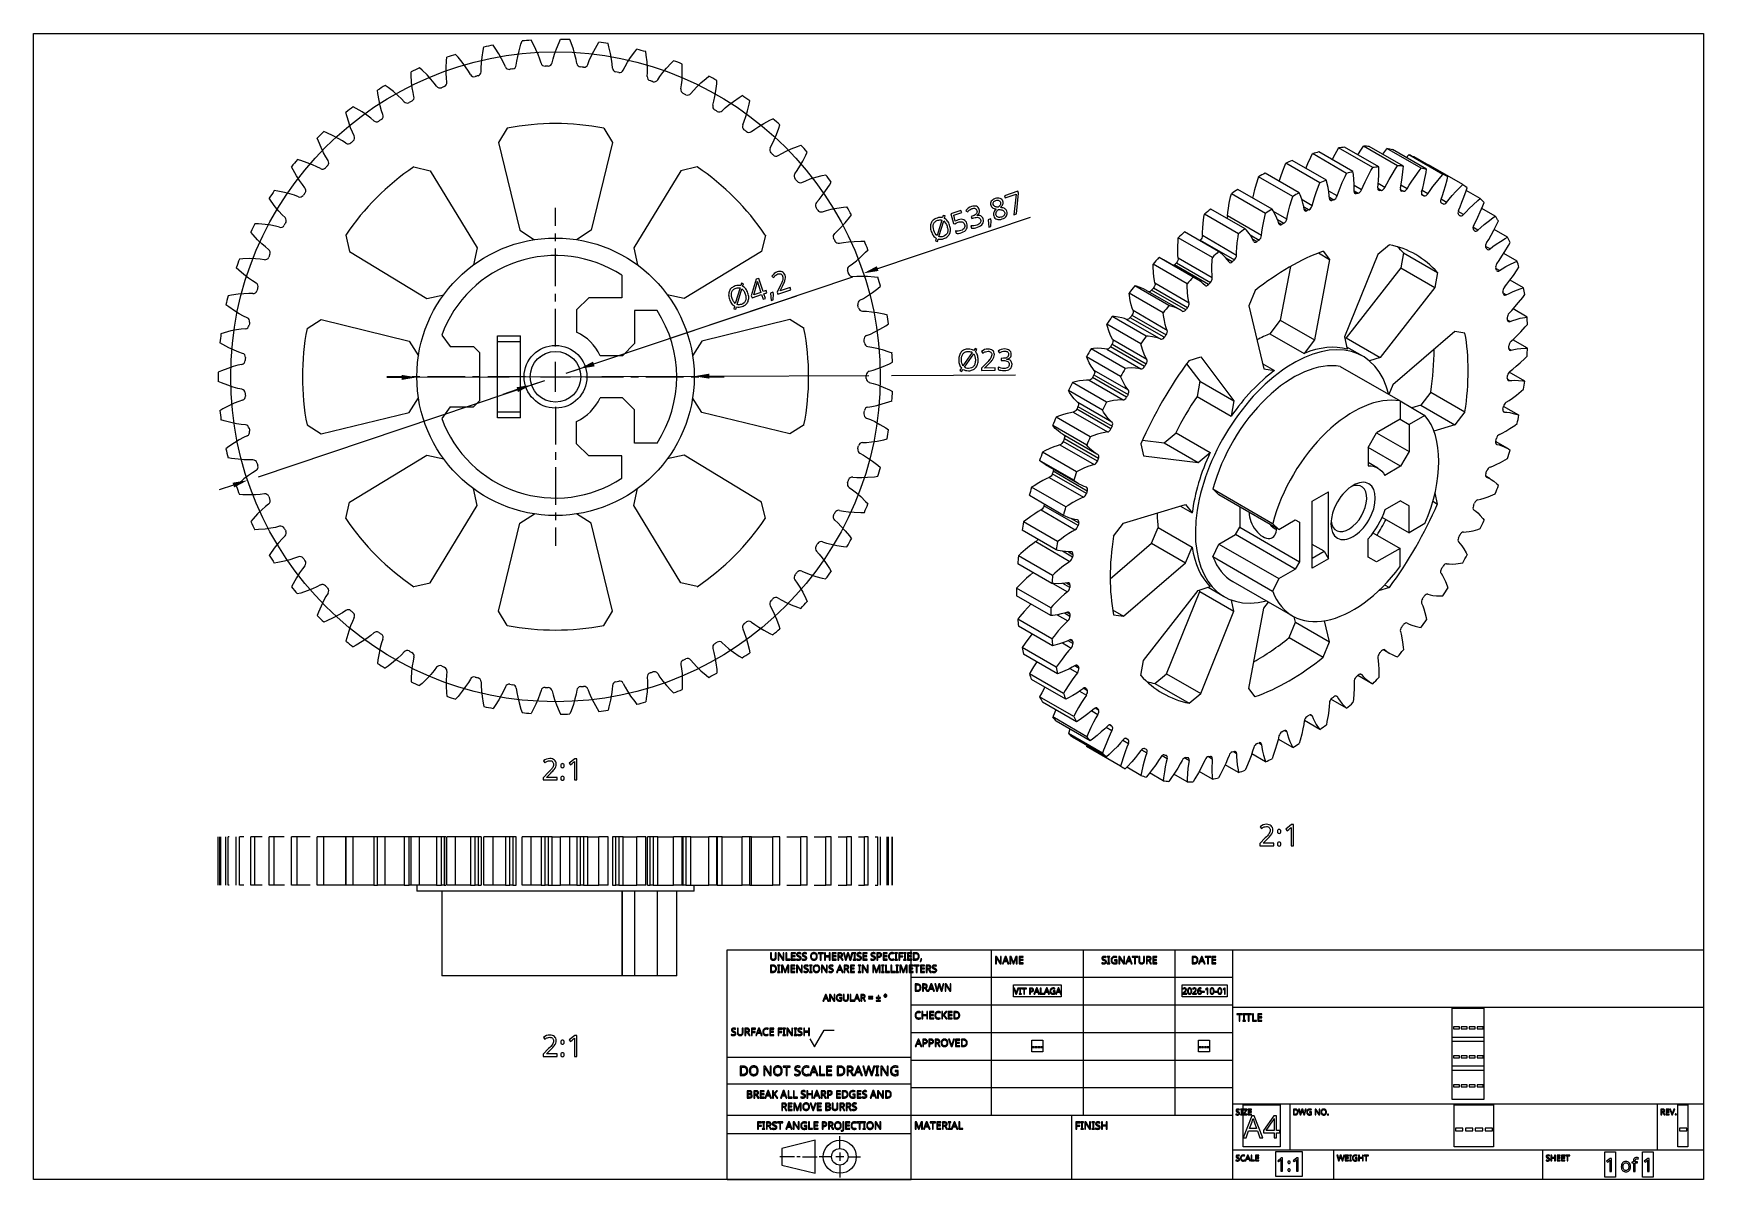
# Model space of a CAD drawing. Extents: x 20 to 297, y 10 to 200.
import ezdxf

# ---------------------------------------------------------------- set-up
doc = ezdxf.new("R2010")
doc.units = 0
doc.header["$LTSCALE"] = 12.7
doc.header["$MEASUREMENT"] = 0
doc.linetypes.add('CENTER', pattern=[0.787402, 0.492126, -0.098425, 0.098425, -0.098425])
doc.layers.get('0').update_dxf_attribs({"linetype": 'CONTINUOUS'})
for name, color, linetype in [('ANNOTATION_TEXT', 7, 'CONTINUOUS'), ('BORDER_FRAME', 7, 'CONTINUOUS'), ('CENTERMARKS', 7, 'CONTINUOUS'), ('SKETCHED_GEOMETRY', 7, 'CONTINUOUS'), ('TANGENT_LINES', 7, 'CONTINUOUS'), ('TITLE_BLOCK', 7, 'CONTINUOUS'), ('VISIBLE', 7, 'CONTINUOUS')]:
    doc.layers.add(name, color=color, linetype=linetype)

msp = doc.modelspace()

# ---------------------------------------------------------------- linework, layer by layer
for points in [[(94.25, 193.64, 0), (94.26, 194.32, 0), (94.31, 195.13, 0), (94.42, 196.07, 0), (94.61, 197.19, 0), (94.73, 197.75, 0)], [(98.28, 194.46, 0), (98.01, 195.08, 0), (97.64, 195.81, 0), (97.17, 196.63, 0), (96.56, 197.58, 0), (96.23, 198.06, 0)], [(100.09, 194.72, 0), (100.18, 195.39, 0), (100.32, 196.19, 0), (100.54, 197.12, 0), (100.86, 198.2, 0), (101.04, 198.75, 0)], [(104.19, 195.07, 0), (103.99, 195.72, 0), (103.71, 196.48, 0), (103.34, 197.36, 0), (102.84, 198.37, 0), (102.57, 198.88, 0)], [(106.02, 195.12, 0), (106.18, 195.78, 0), (106.42, 196.56, 0), (106.74, 197.45, 0), (107.18, 198.49, 0), (107.42, 199.02, 0)], [(110.13, 195, 0), (110.01, 195.67, 0), (109.82, 196.46, 0), (109.55, 197.37, 0), (109.17, 198.44, 0), (108.96, 198.97, 0)], [(111.96, 194.85, 0), (112.19, 195.49, 0), (112.52, 196.23, 0), (112.94, 197.08, 0), (113.49, 198.07, 0), (113.79, 198.56, 0)], [(116.03, 194.26, 0), (115.98, 194.94, 0), (115.88, 195.75, 0), (115.72, 196.68, 0), (115.46, 197.78, 0), (115.31, 198.34, 0)], [(117.82, 193.9, 0), (118.13, 194.51, 0), (118.54, 195.21, 0), (119.05, 196.01, 0), (119.72, 196.92, 0), (120.07, 197.38, 0)], [(121.8, 192.85, 0), (121.83, 193.53, 0), (121.83, 194.34, 0), (121.77, 195.29, 0), (121.64, 196.42, 0), (121.55, 196.99, 0)], [(86.86, 191.24, 0), (86.45, 191.78, 0), (85.93, 192.41, 0), (85.29, 193.11, 0), (84.48, 193.9, 0), (84.05, 194.28, 0)], [(88.56, 191.9, 0), (88.5, 192.58, 0), (88.46, 193.39, 0), (88.46, 194.34, 0), (88.52, 195.47, 0), (88.58, 196.04, 0)], [(92.48, 193.18, 0), (92.14, 193.76, 0), (91.69, 194.44, 0), (91.13, 195.21, 0), (90.42, 196.08, 0), (90.03, 196.52, 0)], [(123.54, 192.29, 0), (123.92, 192.85, 0), (124.4, 193.51, 0), (125, 194.24, 0), (125.77, 195.08, 0), (126.17, 195.48, 0)], [(127.38, 190.79, 0), (127.48, 191.47, 0), (127.57, 192.27, 0), (127.62, 193.22, 0), (127.62, 194.35, 0), (127.6, 194.93, 0)], [(81.5, 188.68, 0), (81.03, 189.17, 0), (80.44, 189.73, 0), (79.73, 190.35, 0), (78.83, 191.04, 0), (78.36, 191.38, 0)], [(83.12, 189.53, 0), (82.97, 190.19, 0), (82.84, 191, 0), (82.73, 191.94, 0), (82.67, 193.07, 0), (82.66, 193.64, 0)], [(129.04, 190.03, 0), (129.48, 190.56, 0), (130.03, 191.15, 0), (130.72, 191.81, 0), (131.57, 192.55, 0), (132.02, 192.91, 0)], [(132.68, 188.11, 0), (132.86, 188.77, 0), (133.04, 189.56, 0), (133.2, 190.5, 0), (133.33, 191.62, 0), (133.37, 192.2, 0)], [(77.97, 186.55, 0), (77.75, 187.19, 0), (77.53, 187.98, 0), (77.32, 188.9, 0), (77.13, 190.02, 0), (77.05, 190.59, 0)], [(134.25, 187.17, 0), (134.74, 187.64, 0), (135.36, 188.16, 0), (136.11, 188.74, 0), (137.05, 189.38, 0), (137.53, 189.69, 0)], [(137.65, 184.85, 0), (137.9, 185.48, 0), (138.17, 186.24, 0), (138.43, 187.16, 0), (138.69, 188.26, 0), (138.8, 188.82, 0)], [(73.2, 183.01, 0), (72.91, 183.62, 0), (72.6, 184.37, 0), (72.29, 185.27, 0), (71.97, 186.35, 0), (71.83, 186.91, 0)], [(76.46, 185.52, 0), (75.94, 185.96, 0), (75.3, 186.45, 0), (74.51, 186.98, 0), (73.54, 187.57, 0), (73.04, 187.85, 0)], [(139.09, 183.73, 0), (139.64, 184.14, 0), (140.31, 184.59, 0), (141.13, 185.08, 0), (142.13, 185.61, 0), (142.65, 185.86, 0)], [(71.82, 181.81, 0), (71.26, 182.18, 0), (70.56, 182.6, 0), (69.72, 183.04, 0), (68.69, 183.51, 0), (68.16, 183.73, 0)], [(142.2, 181.03, 0), (142.53, 181.63, 0), (142.88, 182.36, 0), (143.25, 183.24, 0), (143.63, 184.3, 0), (143.8, 184.85, 0)], [(68.87, 178.94, 0), (68.51, 179.52, 0), (68.12, 180.23, 0), (67.7, 181.08, 0), (67.26, 182.12, 0), (67.06, 182.66, 0)], [(143.52, 179.76, 0), (144.1, 180.1, 0), (144.82, 180.48, 0), (145.69, 180.87, 0), (146.74, 181.28, 0), (147.29, 181.47, 0)], [(146.3, 176.73, 0), (146.69, 177.28, 0), (147.12, 177.97, 0), (147.59, 178.8, 0), (148.09, 179.81, 0), (148.32, 180.34, 0)], [(231.03, 177.6, -0.19), (231.39, 178.46, -0.02), (231.86, 179.47, 0.12), (232.15, 180.07, 0.19)], [(235.4, 179.07, -0.04), (235.88, 179.99, 0.02), (236.43, 180.96, 0.04), (236.46, 181.02, 0.04)], [(239.67, 179.87, 0.06), (240.28, 180.82, -0.01), (240.59, 181.3, -0.06)], [(243.78, 179.98, 0.1), (244.44, 180.86, -0.09), (244.49, 180.92, -0.1)], [(65.03, 174.41, 0), (64.61, 174.94, 0), (64.13, 175.6, 0), (63.62, 176.4, 0), (63.07, 177.38, 0), (62.8, 177.9, 0)], [(67.63, 177.59, 0), (67.03, 177.9, 0), (66.29, 178.23, 0), (65.4, 178.57, 0), (64.33, 178.93, 0), (63.77, 179.08, 0)], [(226.62, 175.47, -0.4), (226.88, 176.27, -0.14), (227.21, 177.21, 0.11), (227.61, 178.24, 0.35), (227.71, 178.47, 0.4)], [(240.26, 174.07, -0.16), (240.52, 174.68, -0.05), (240.86, 175.41, 0.05), (241.29, 176.26, 0.12), (241.83, 177.25, 0.16), (242.12, 177.75, 0.16)], [(242.97, 174.41, -1.13), (243.04, 175, -0.8), (243.11, 175.7, -0.39), (243.14, 176.49, 0.13), (243.14, 177.42, 0.78), (243.13, 177.88, 1.13)], [(244.15, 174.47, -0.01), (244.45, 175.08, 0.04), (244.85, 175.79, 0.06), (245.33, 176.6, 0.05), (245.93, 177.56, -0.01), (246.25, 178.04, -0.06)], [(246.72, 174.39, -0.98), (246.85, 175.02, -0.7), (246.98, 175.75, -0.33), (247.09, 176.58, 0.12), (247.18, 177.56, 0.7), (247.21, 178.01, 0.98)], [(247.69, 179.4, 0.09), (248.11, 179.88, -0.09)], [(247.83, 174.26, 0.22), (248.18, 174.84, 0.21), (248.61, 175.52, 0.15), (249.15, 176.3, 0.05), (249.81, 177.21, -0.12), (250.15, 177.66, -0.22)], [(250.23, 173.75, -0.81), (250.41, 174.37, -0.6), (250.6, 175.1, -0.31), (250.79, 175.96, 0.06), (250.97, 176.96, 0.55), (251.05, 177.47, 0.81)], [(251.34, 178.14, 0.01), (251.39, 178.19, -0.01)], [(147.46, 175.31, 0), (148.08, 175.59, 0), (148.84, 175.87, 0), (149.74, 176.17, 0), (150.83, 176.45, 0), (151.4, 176.58, 0)], [(149.88, 171.98, 0), (150.33, 172.49, 0), (150.84, 173.12, 0), (151.39, 173.89, 0), (152.01, 174.84, 0), (152.3, 175.34, 0)], [(222.25, 172.7, -0.67), (222.38, 173.36, -0.37), (222.57, 174.15, -0.04), (222.84, 175.09, 0.3), (223.17, 176.14, 0.64), (223.2, 176.25, 0.67)], [(232.06, 171.43, -0.54), (232.23, 172.04, -0.31), (232.46, 172.78, -0.06), (232.76, 173.65, 0.18), (233.15, 174.68, 0.43), (233.36, 175.21, 0.54)], [(234.95, 172.61, -1.38), (234.91, 173.15, -0.97), (234.84, 173.76, -0.44), (234.72, 174.46, 0.19), (234.54, 175.26, 0.98), (234.44, 175.65, 1.38)], [(236.21, 173.05, -0.35), (236.43, 173.67, -0.18), (236.72, 174.41, -0.01), (237.08, 175.27, 0.15), (237.55, 176.29, 0.3), (237.8, 176.8, 0.35)], [(239.03, 173.82, -1.26), (239.05, 174.38, -0.89), (239.04, 175.05, -0.42), (239, 175.8, 0.16), (238.92, 176.64, 0.87), (238.85, 177.09, 1.26)], [(251.25, 173.43, 0.41), (251.64, 173.98, 0.33), (252.11, 174.63, 0.21), (252.69, 175.36, 0.02), (253.4, 176.2, -0.26), (253.76, 176.61, -0.41)], [(253.45, 172.5, -0.64), (253.68, 173.12, -0.48), (253.93, 173.86, -0.27), (254.19, 174.72, 0.03), (254.46, 175.75, 0.42), (254.58, 176.27, 0.64)], [(254.38, 171.99, 0.6), (254.8, 172.51, 0.46), (255.31, 173.11, 0.25), (255.92, 173.78, -0.02), (256.66, 174.55, -0.39), (257.05, 174.93, -0.6)], [(61.73, 169.46, 0), (61.25, 169.94, 0), (60.7, 170.55, 0), (60.1, 171.28, 0), (59.44, 172.2, 0), (59.12, 172.68, 0)], [(63.95, 172.93, 0), (63.32, 173.16, 0), (62.54, 173.41, 0), (61.62, 173.65, 0), (60.52, 173.87, 0), (59.95, 173.97, 0)], [(218.02, 169.74, -0.89), (218.08, 170.33, -0.55), (218.18, 171.04, -0.17), (218.34, 171.88, 0.24), (218.56, 172.9, 0.68), (218.69, 173.42, 0.89)], [(227.87, 169.23, -0.72), (227.98, 169.83, -0.43), (228.15, 170.56, -0.12), (228.38, 171.42, 0.21), (228.69, 172.45, 0.56), (228.86, 172.98, 0.72)], [(230.78, 170.81, -1.49), (230.69, 171.31, -1.03), (230.55, 171.87, -0.46), (230.36, 172.51, 0.22), (230.09, 173.22, 1.05), (229.94, 173.57, 1.49)], [(256.35, 170.65, -0.46), (256.63, 171.26, -0.36), (256.93, 172, -0.22), (257.26, 172.87, -0.01), (257.61, 173.9, 0.29), (257.78, 174.43, 0.46)], [(257.17, 169.97, 0.77), (257.61, 170.45, 0.57), (258.14, 170.99, 0.3), (258.78, 171.6, -0.05), (259.56, 172.28, -0.52), (259.95, 172.61, -0.77)], [(258.88, 168.24, -0.27), (259.2, 168.84, -0.24), (259.56, 169.56, -0.17), (259.95, 170.42, -0.04), (260.38, 171.44, 0.15), (260.59, 171.97, 0.27)], [(150.86, 170.44, 0), (151.51, 170.65, 0), (152.3, 170.85, 0), (153.23, 171.03, 0), (154.35, 171.19, 0), (154.92, 171.25, 0)], [(152.89, 166.86, 0), (153.4, 167.31, 0), (153.97, 167.88, 0), (154.61, 168.58, 0), (155.33, 169.46, 0), (155.68, 169.92, 0)], [(213.89, 166.48, -1.05), (213.89, 167.04, -0.66), (213.93, 167.72, -0.22), (214.01, 168.53, 0.26), (214.14, 169.52, 0.79), (214.23, 170.03, 1.05)], [(223.67, 166.48, -0.89), (223.74, 167.06, -0.55), (223.84, 167.77, -0.17), (223.99, 168.62, 0.24), (224.22, 169.63, 0.68), (224.35, 170.15, 0.89)], [(226.57, 168.44, -1.57), (226.43, 168.89, -1.08), (226.24, 169.4, -0.48), (225.97, 169.96, 0.24), (225.63, 170.57, 1.09), (225.43, 170.88, 1.57)], [(259.58, 167.38, 0.94), (260.04, 167.81, 0.68), (260.59, 168.3, 0.34), (261.25, 168.83, -0.09), (262.04, 169.42, -0.64), (262.45, 169.7, -0.94)], [(59.01, 164.18, 0), (58.48, 164.6, 0), (57.87, 165.14, 0), (57.19, 165.8, 0), (56.43, 166.63, 0), (56.05, 167.07, 0)], [(60.83, 167.87, 0), (60.17, 168.04, 0), (59.37, 168.19, 0), (58.43, 168.32, 0), (57.31, 168.42, 0), (56.73, 168.45, 0)], [(219.54, 163.21, -1.05), (219.55, 163.77, -0.66), (219.59, 164.45, -0.22), (219.66, 165.27, 0.26), (219.8, 166.26, 0.79), (219.89, 166.77, 1.05)], [(222.39, 165.52, -1.63), (222.2, 165.92, -1.11), (221.94, 166.37, -0.48), (221.61, 166.85, 0.26), (221.18, 167.38, 1.17), (220.95, 167.63, 1.63)], [(261.01, 165.28, -0.06), (261.37, 165.86, -0.09), (261.78, 166.56, -0.1), (262.23, 167.4, -0.06), (262.73, 168.4, 0.03), (262.98, 168.92, 0.1)], [(261.58, 164.27, 1.09), (262.05, 164.65, 0.78), (262.62, 165.07, 0.38), (263.29, 165.52, -0.12), (264.09, 166.01, -0.76), (264.5, 166.24, -1.09)], [(153.69, 165.22, 0), (154.36, 165.34, 0), (155.17, 165.45, 0), (156.11, 165.53, 0), (157.24, 165.57, 0), (157.82, 165.56, 0)], [(155.3, 161.43, 0), (155.85, 161.82, 0), (156.49, 162.32, 0), (157.21, 162.94, 0), (158.02, 163.73, 0), (158.42, 164.15, 0)], [(209.87, 162.74, -1.19), (209.82, 163.26, -0.76), (209.79, 163.91, -0.27), (209.79, 164.69, 0.28), (209.84, 165.63, 0.89), (209.88, 166.12, 1.19)], [(218.29, 162.11, -1.67), (218.05, 162.45, -1.13), (217.73, 162.83, -0.48), (217.32, 163.24, 0.31), (216.81, 163.66, 1.24), (216.56, 163.84, 1.67)], [(262.71, 161.83, 0.12), (263.1, 162.38, 0.03), (263.56, 163.05, -0.05), (264.06, 163.85, -0.11), (264.64, 164.82, -0.12), (264.92, 165.33, -0.11)], [(56.92, 158.62, 0), (56.34, 158.98, 0), (55.67, 159.44, 0), (54.92, 160.02, 0), (54.07, 160.76, 0), (53.65, 161.16, 0)], [(58.3, 162.49, 0), (57.63, 162.58, 0), (56.82, 162.64, 0), (55.87, 162.67, 0), (54.74, 162.64, 0), (54.16, 162.6, 0)], [(206.01, 158.58, -1.32), (205.91, 159.06, -0.85), (205.82, 159.66, -0.31), (205.74, 160.39, 0.29), (205.7, 161.28, 0.98), (205.69, 161.75, 1.32)], [(207.41, 162.47, -0.58), (206.81, 162.78, 0.37), (206.68, 162.84, 0.58)], [(215.52, 159.47, -1.19), (215.48, 160, -0.76), (215.45, 160.64, -0.27), (215.45, 161.42, 0.28), (215.49, 162.37, 0.89), (215.53, 162.86, 1.19)], [(263.15, 160.68, 1.23), (263.62, 160.99, 0.87), (264.2, 161.34, 0.41), (264.87, 161.7, -0.16), (265.67, 162.08, -0.86), (266.07, 162.26, -1.23)], [(263.97, 157.93, 0.31), (264.39, 158.44, 0.15), (264.89, 159.08, -0.01), (265.45, 159.86, -0.15), (266.09, 160.79, -0.27), (266.38, 161.24, -0.31)], [(155.91, 159.71, 0), (156.59, 159.75, 0), (157.4, 159.77, 0), (158.35, 159.74, 0), (159.48, 159.65, 0), (160.05, 159.57, 0)], [(157.07, 155.76, 0), (157.67, 156.08, 0), (158.36, 156.51, 0), (159.14, 157.05, 0), (160.04, 157.73, 0), (160.48, 158.1, 0)], [(204.52, 157.45, -1.39), (204.09, 157.67, -0.71), (203.57, 157.88, 0.07), (202.93, 158.08, 1), (202.65, 158.14, 1.39)], [(211.67, 155.31, -1.32), (211.57, 155.79, -0.85), (211.48, 156.39, -0.31), (211.4, 157.12, 0.29), (211.35, 158.02, 0.98), (211.35, 158.48, 1.32)], [(214.32, 158.24, -1.69), (214.03, 158.51, -1.14), (213.66, 158.81, -0.48), (213.21, 159.12, 0.3), (212.64, 159.43, 1.22), (212.33, 159.57, 1.69)], [(56.4, 156.86, 0), (55.72, 156.87, 0), (54.91, 156.84, 0), (53.97, 156.76, 0), (52.85, 156.6, 0), (52.28, 156.5, 0)], [(202.38, 154.05, -1.43), (202.22, 154.48, -0.93), (202.07, 155.03, -0.35), (201.92, 155.7, 0.3), (201.78, 156.53, 1.06), (201.72, 156.96, 1.43)], [(264.26, 156.64, 1.36), (264.74, 156.89, 0.95), (265.31, 157.16, 0.44), (265.98, 157.43, -0.19), (266.76, 157.7, -0.95), (267.15, 157.82, -1.36)], [(264.75, 153.62, 0.49), (265.2, 154.08, 0.28), (265.72, 154.66, 0.05), (266.31, 155.37, -0.18), (267, 156.24, -0.4), (267.34, 156.7, -0.49)], [(55.47, 152.85, 0), (54.86, 153.14, 0), (54.14, 153.53, 0), (53.33, 154.02, 0), (52.4, 154.66, 0), (51.93, 155, 0)], [(157.49, 153.97, 0), (158.16, 153.95, 0), (158.97, 153.87, 0), (159.91, 153.73, 0), (161.02, 153.51, 0), (161.58, 153.37, 0)], [(201.31, 152.59, -1.66), (200.94, 152.73, -1.11), (200.49, 152.87, -0.45), (199.93, 152.98, 0.31), (199.25, 153.07, 1.21), (198.89, 153.09, 1.66)], [(208.04, 150.78, -1.43), (207.88, 151.21, -0.93), (207.72, 151.76, -0.35), (207.57, 152.43, 0.3), (207.44, 153.26, 1.06), (207.38, 153.7, 1.43)], [(210.53, 153.95, -1.69), (210.2, 154.17, -1.13), (209.76, 154.39, -0.44), (209.25, 154.61, 0.34), (208.62, 154.8, 1.26), (208.31, 154.88, 1.69)], [(264.9, 152.22, 1.46), (265.38, 152.41, 1.01), (265.94, 152.59, 0.46), (266.59, 152.77, -0.21), (267.35, 152.92, -1.03), (267.73, 152.98, -1.46)], [(55.16, 151.05, 0), (54.48, 150.98, 0), (53.68, 150.86, 0), (52.75, 150.67, 0), (51.66, 150.38, 0), (51.1, 150.22, 0)], [(158.19, 149.92, 0), (158.82, 150.17, 0), (159.55, 150.52, 0), (160.39, 150.96, 0), (161.36, 151.55, 0), (161.84, 151.86, 0)], [(199.01, 149.2, -1.52), (198.8, 149.59, -1), (198.58, 150.07, -0.39), (198.36, 150.67, 0.31), (198.13, 151.43, 1.12), (198.03, 151.83, 1.52)], [(206.97, 149.32, -1.66), (206.6, 149.47, -1.11), (206.14, 149.6, -0.45), (205.59, 149.72, 0.31), (204.9, 149.8, 1.21), (204.55, 149.82, 1.66)], [(265.07, 148.96, 0.68), (265.53, 149.37, 0.4), (266.08, 149.9, 0.11), (266.7, 150.54, -0.2), (267.43, 151.35, -0.53), (267.79, 151.77, -0.68)], [(54.69, 146.96, 0), (54.05, 147.18, 0), (53.29, 147.48, 0), (52.43, 147.88, 0), (51.43, 148.41, 0), (50.93, 148.69, 0)], [(158.4, 148.1, 0), (159.07, 148, 0), (159.86, 147.83, 0), (160.78, 147.58, 0), (161.85, 147.24, 0), (162.4, 147.04, 0)], [(198.03, 147.66, -1.61), (197.63, 147.74, -1.07), (197.13, 147.79, -0.43), (196.54, 147.81, 0.31), (195.81, 147.77, 1.18), (195.44, 147.73, 1.61)], [(204.66, 145.94, -1.52), (204.46, 146.32, -1), (204.24, 146.81, -0.39), (204.01, 147.41, 0.31), (203.79, 148.16, 1.12), (203.69, 148.56, 1.52)], [(265.07, 147.47, 1.55), (265.53, 147.58, 1.07), (266.08, 147.69, 0.47), (266.7, 147.77, -0.24), (267.43, 147.8, -1.1), (267.79, 147.8, -1.55)], [(54.59, 145.14, 0), (53.92, 144.99, 0), (53.14, 144.78, 0), (52.24, 144.48, 0), (51.18, 144.07, 0), (50.65, 143.85, 0)], [(158.63, 143.99, 0), (159.29, 144.17, 0), (160.06, 144.43, 0), (160.94, 144.78, 0), (161.97, 145.25, 0), (162.48, 145.51, 0)], [(195.94, 144.11, -1.6), (195.69, 144.44, -1.06), (195.41, 144.86, -0.42), (195.11, 145.38, 0.31), (194.8, 146.05, 1.17), (194.66, 146.41, 1.6)], [(203.69, 144.4, -1.61), (203.29, 144.47, -1.07), (202.79, 144.52, -0.43), (202.2, 144.54, 0.31), (201.47, 144.5, 1.18), (201.09, 144.47, 1.61)], [(264.9, 144.01, 0.85), (265.38, 144.37, 0.52), (265.94, 144.84, 0.16), (266.59, 145.41, -0.23), (267.35, 146.13, -0.65), (267.73, 146.52, -0.85)], [(54.59, 141.02, 0), (53.92, 141.16, 0), (53.14, 141.38, 0), (52.24, 141.67, 0), (51.18, 142.08, 0), (50.65, 142.31, 0)], [(158.63, 142.16, 0), (159.29, 141.98, 0), (160.06, 141.73, 0), (160.94, 141.38, 0), (161.97, 140.91, 0), (162.48, 140.65, 0)], [(195.07, 142.51, -1.55), (194.64, 142.51, -1.02), (194.11, 142.48, -0.4), (193.49, 142.4, 0.31), (192.73, 142.25, 1.13), (192.34, 142.15, 1.55)], [(201.6, 140.85, -1.6), (201.34, 141.17, -1.06), (201.07, 141.59, -0.42), (200.77, 142.12, 0.31), (200.46, 142.79, 1.17), (200.32, 143.15, 1.6)], [(264.75, 142.45, 1.62), (265.2, 142.49, 1.11), (265.72, 142.51, 0.48), (266.31, 142.49, -0.26), (267, 142.41, -1.16), (267.34, 142.35, -1.62)], [(54.69, 139.2, 0), (54.05, 138.98, 0), (53.29, 138.68, 0), (52.43, 138.28, 0), (51.43, 137.75, 0), (50.93, 137.46, 0)], [(158.4, 138.06, 0), (159.07, 138.16, 0), (159.86, 138.33, 0), (160.78, 138.57, 0), (161.85, 138.92, 0), (162.4, 139.12, 0)], [(193.23, 138.84, -1.65), (192.93, 139.11, -1.1), (192.59, 139.45, -0.44), (192.23, 139.9, 0.31), (191.84, 140.47, 1.2), (191.65, 140.78, 1.65)], [(200.72, 139.24, -1.55), (200.3, 139.25, -1.02), (199.77, 139.22, -0.4), (199.15, 139.13, 0.31), (198.39, 138.98, 1.13), (197.99, 138.88, 1.55)], [(264.26, 138.85, 1.01), (264.74, 139.15, 0.63), (265.31, 139.54, 0.21), (265.98, 140.04, -0.25), (266.76, 140.67, -0.76), (267.15, 141.01, -1.01)], [(55.16, 135.11, 0), (54.48, 135.17, 0), (53.68, 135.3, 0), (52.75, 135.49, 0), (51.66, 135.77, 0), (51.1, 135.94, 0)], [(158.19, 136.24, 0), (158.82, 135.98, 0), (159.55, 135.64, 0), (160.39, 135.19, 0), (161.36, 134.61, 0), (161.84, 134.3, 0)], [(192.47, 137.2, -1.46), (192.02, 137.13, -0.95), (191.47, 137.02, -0.36), (190.82, 136.83, 0.31), (190.03, 136.57, 1.07), (189.63, 136.41, 1.46)], [(198.88, 135.58, -1.65), (198.58, 135.84, -1.1), (198.25, 136.19, -0.44), (197.89, 136.63, 0.31), (197.49, 137.21, 1.2), (197.31, 137.52, 1.65)], [(263.97, 137.22, 1.66), (264.39, 137.2, 1.13), (264.88, 137.14, 0.48), (265.43, 137.02, -0.28), (266.06, 136.82, -1.19), (266.38, 136.7, -1.66)], [(55.47, 133.3, 0), (54.86, 133.01, 0), (54.14, 132.63, 0), (53.33, 132.14, 0), (52.4, 131.5, 0), (51.93, 131.16, 0)], [(190.72, 133.55, -1.55), (190.35, 133.79, -0.92), (189.93, 134.12, -0.17), (189.48, 134.53, 0.67), (189.05, 135.02, 1.55)], [(198.12, 133.93, -1.46), (197.67, 133.87, -0.95), (197.12, 133.75, -0.36), (196.47, 133.57, 0.31), (195.69, 133.3, 1.07), (195.29, 133.14, 1.46)], [(263.15, 133.53, 1.16), (263.62, 133.76, 0.74), (264.2, 134.08, 0.26), (264.87, 134.49, -0.27), (265.67, 135.03, -0.87), (266.07, 135.32, -1.16)], [(157.07, 130.4, 0), (157.67, 130.08, 0), (158.36, 129.65, 0), (159.14, 129.11, 0), (160.04, 128.42, 0), (160.48, 128.05, 0)], [(157.49, 132.18, 0), (158.16, 132.21, 0), (158.97, 132.29, 0), (159.91, 132.43, 0), (161.02, 132.65, 0), (161.58, 132.79, 0)], [(190.26, 131.79, -1.35), (189.79, 131.66, -0.87), (189.23, 131.46, -0.32), (188.56, 131.18, 0.29), (187.76, 130.8, 1), (187.36, 130.59, 1.35)], [(196.55, 130.2, -1.68), (196.21, 130.39, -1.13), (195.82, 130.66, -0.46), (195.4, 131.02, 0.31), (194.93, 131.49, 1.22), (194.7, 131.75, 1.68)], [(262.71, 131.87, 1.69), (263.1, 131.78, 1.14), (263.56, 131.63, 0.48), (264.06, 131.41, -0.29), (264.62, 131.11, -1.2), (264.92, 130.92, -1.69)], [(56.4, 129.3, 0), (55.72, 129.29, 0), (54.91, 129.31, 0), (53.97, 129.4, 0), (52.85, 129.56, 0), (52.28, 129.66, 0)], [(56.92, 127.54, 0), (56.34, 127.18, 0), (55.67, 126.72, 0), (54.92, 126.14, 0), (54.07, 125.4, 0), (53.65, 125, 0)], [(187.82, 128.54, -0.81), (187.31, 128.87, 0.05), (186.88, 129.19, 0.81)], [(195.91, 128.53, -1.35), (195.45, 128.39, -0.87), (194.88, 128.19, -0.32), (194.22, 127.92, 0.29), (193.42, 127.54, 1), (193.01, 127.33, 1.35)], [(261.58, 128.12, 1.29), (262.05, 128.29, 0.83), (262.62, 128.53, 0.3), (263.29, 128.85, -0.29), (264.09, 129.29, -0.96), (264.5, 129.53, -1.29)], [(155.3, 124.73, 0), (155.85, 124.34, 0), (156.49, 123.84, 0), (157.21, 123.21, 0), (158.02, 122.43, 0), (158.42, 122.01, 0)], [(155.91, 126.45, 0), (156.59, 126.4, 0), (157.4, 126.39, 0), (158.35, 126.42, 0), (159.48, 126.51, 0), (160.05, 126.58, 0)], [(188.47, 126.37, -1.23), (187.99, 126.17, -0.79), (187.42, 125.89, -0.28), (186.75, 125.52, 0.28), (185.95, 125.03, 0.92), (185.54, 124.77, 1.23)], [(194.63, 124.77, -1.69), (194.25, 124.9, -1.14), (193.82, 125.09, -0.48), (193.34, 125.35, 0.3), (192.8, 125.72, 1.22), (192.54, 125.93, 1.69)], [(261.01, 126.45, 1.69), (261.37, 126.29, 1.13), (261.78, 126.06, 0.47), (262.23, 125.75, -0.3), (262.73, 125.33, -1.22), (262.98, 125.09, -1.69)], [(58.3, 123.66, 0), (57.63, 123.58, 0), (56.82, 123.51, 0), (55.87, 123.49, 0), (54.74, 123.52, 0), (54.16, 123.56, 0)], [(59.01, 121.98, 0), (58.48, 121.56, 0), (57.87, 121.02, 0), (57.19, 120.36, 0), (56.43, 119.52, 0), (56.05, 119.08, 0)], [(194.13, 123.11, -1.23), (193.65, 122.9, -0.79), (193.08, 122.62, -0.28), (192.4, 122.25, 0.28), (191.61, 121.77, 0.92), (191.2, 121.5, 1.23)], [(259.58, 122.7, 1.41), (260.04, 122.8, 0.91), (260.59, 122.96, 0.34), (261.25, 123.19, -0.3), (262.04, 123.51, -1.04), (262.45, 123.69, -1.41)], [(152.89, 119.3, 0), (153.4, 118.85, 0), (153.97, 118.27, 0), (154.61, 117.57, 0), (155.33, 116.7, 0), (155.68, 116.24, 0)], [(153.69, 120.94, 0), (154.36, 120.81, 0), (155.17, 120.7, 0), (156.11, 120.63, 0), (157.24, 120.59, 0), (157.82, 120.6, 0)], [(187.13, 121, -1.08), (186.65, 120.73, -0.69), (186.07, 120.37, -0.23), (185.4, 119.92, 0.26), (184.61, 119.33, 0.82), (184.21, 119.02, 1.08)], [(193.15, 119.38, -1.68), (192.74, 119.43, -1.14), (192.27, 119.54, -0.48), (191.74, 119.71, 0.29), (191.13, 119.96, 1.21), (190.83, 120.11, 1.68)], [(258.88, 121.04, 1.67), (259.2, 120.81, 1.11), (259.56, 120.5, 0.45), (259.95, 120.1, -0.31), (260.38, 119.57, -1.21), (260.59, 119.29, -1.67)], [(60.83, 118.29, 0), (60.17, 118.12, 0), (59.37, 117.97, 0), (58.43, 117.84, 0), (57.31, 117.74, 0), (56.73, 117.71, 0)], [(61.73, 116.69, 0), (61.25, 116.21, 0), (60.7, 115.61, 0), (60.1, 114.87, 0), (59.44, 113.96, 0), (59.12, 113.48, 0)], [(192.78, 117.73, -1.08), (192.3, 117.46, -0.69), (191.73, 117.11, -0.23), (191.06, 116.65, 0.26), (190.27, 116.07, 0.82), (189.87, 115.75, 1.08)], [(257.17, 117.33, 1.5), (257.61, 117.36, 0.99), (258.14, 117.44, 0.38), (258.78, 117.57, -0.31), (259.56, 117.78, -1.11), (259.95, 117.91, -1.5)], [(149.88, 114.18, 0), (150.33, 113.67, 0), (150.84, 113.04, 0), (151.39, 112.27, 0), (152.01, 111.32, 0), (152.3, 110.82, 0)], [(150.86, 115.71, 0), (151.51, 115.51, 0), (152.3, 115.31, 0), (153.23, 115.13, 0), (154.35, 114.96, 0), (154.92, 114.9, 0)], [(186.25, 115.75, -0.93), (185.77, 115.41, -0.58), (185.2, 114.99, -0.18), (184.54, 114.45, 0.24), (183.77, 113.77, 0.71), (183.38, 113.41, 0.93)], [(192.12, 114.08, -1.64), (191.69, 114.06, -1.12), (191.18, 114.09, -0.48), (190.6, 114.16, 0.28), (189.95, 114.3, 1.18), (189.62, 114.39, 1.64)], [(256.35, 115.7, 1.63), (256.63, 115.41, 1.08), (256.93, 115.03, 0.43), (257.26, 114.54, -0.31), (257.61, 113.92, -1.19), (257.78, 113.58, -1.63)], [(63.95, 113.23, 0), (63.32, 112.99, 0), (62.54, 112.75, 0), (61.62, 112.51, 0), (60.52, 112.28, 0), (59.95, 112.19, 0)], [(65.03, 111.75, 0), (64.61, 111.22, 0), (64.13, 110.56, 0), (63.62, 109.76, 0), (63.07, 108.77, 0), (62.8, 108.26, 0)], [(147.46, 110.85, 0), (148.08, 110.57, 0), (148.84, 110.28, 0), (149.74, 109.99, 0), (150.83, 109.7, 0), (151.4, 109.58, 0)], [(191.9, 112.48, -0.93), (191.43, 112.15, -0.58), (190.86, 111.72, -0.18), (190.2, 111.19, 0.24), (189.43, 110.51, 0.71), (189.04, 110.14, 0.93)], [(254.38, 112.09, 1.58), (254.8, 112.05, 1.04), (255.31, 112.04, 0.41), (255.92, 112.07, -0.31), (256.66, 112.17, -1.16), (257.05, 112.24, -1.58)], [(67.63, 108.57, 0), (67.03, 108.26, 0), (66.29, 107.92, 0), (65.4, 107.58, 0), (64.33, 107.23, 0), (63.77, 107.08, 0)], [(146.3, 109.43, 0), (146.69, 108.87, 0), (147.12, 108.19, 0), (147.59, 107.36, 0), (148.09, 106.35, 0), (148.32, 105.82, 0)], [(185.79, 110.64, -0.74), (185.29, 110.22, -0.43), (184.7, 109.69, -0.08), (184.02, 109.03, 0.28), (183.26, 108.24, 0.66), (183.06, 108.02, 0.74)], [(191.57, 108.95, -1.59), (191.12, 108.87, -1.09), (190.58, 108.8, -0.48), (189.95, 108.78, 0.28), (189.25, 108.8, 1.15), (188.91, 108.83, 1.59)], [(253.45, 110.52, 1.56), (253.68, 110.16, 1.03), (253.93, 109.71, 0.41), (254.19, 109.14, -0.31), (254.46, 108.43, -1.15), (254.58, 108.05, -1.56)], [(68.87, 107.22, 0), (68.51, 106.64, 0), (68.12, 105.93, 0), (67.7, 105.08, 0), (67.26, 104.04, 0), (67.06, 103.5, 0)], [(143.52, 106.4, 0), (144.1, 106.05, 0), (144.82, 105.68, 0), (145.69, 105.29, 0), (146.74, 104.88, 0), (147.29, 104.69, 0)], [(185.44, 105.41, -0.46), (184.9, 104.85, -0.2), (184.29, 104.17, 0.07), (183.58, 103.33, 0.35), (183.26, 102.92, 0.46)], [(191.5, 107.42, -0.76), (191.03, 107.03, -0.46), (190.47, 106.53, -0.13), (189.84, 105.92, 0.22), (189.09, 105.16, 0.59), (188.72, 104.76, 0.76)], [(250.23, 105.54, 1.48), (250.41, 105.13, 0.97), (250.6, 104.61, 0.37), (250.79, 103.98, -0.31), (250.97, 103.18, -1.09), (251.05, 102.77, -1.48)], [(251.25, 107.04, 1.64), (251.64, 106.93, 1.09), (252.11, 106.84, 0.44), (252.69, 106.77, -0.31), (253.4, 106.75, -1.2), (253.76, 106.76, -1.64)], [(71.82, 104.35, 0), (71.26, 103.97, 0), (70.56, 103.56, 0), (69.72, 103.12, 0), (68.69, 102.65, 0), (68.16, 102.43, 0)], [(73.2, 103.15, 0), (72.91, 102.54, 0), (72.6, 101.79, 0), (72.29, 100.89, 0), (71.97, 99.81, 0), (71.83, 99.25, 0)], [(142.2, 105.12, 0), (142.53, 104.53, 0), (142.88, 103.79, 0), (143.25, 102.92, 0), (143.63, 101.85, 0), (143.8, 101.3, 0)], [(191.5, 104.06, -1.51), (191.03, 103.9, -1.04), (190.47, 103.76, -0.47), (189.83, 103.63, 0.23), (189.09, 103.53, 1.07), (188.72, 103.5, 1.51)], [(191.57, 102.61, -0.59), (191.12, 102.17, -0.34), (190.58, 101.61, -0.08), (189.97, 100.94, 0.19), (189.27, 100.1, 0.46), (188.91, 99.66, 0.59)], [(76.46, 100.64, 0), (75.94, 100.2, 0), (75.3, 99.71, 0), (74.51, 99.18, 0), (73.54, 98.59, 0), (73.04, 98.31, 0)], [(137.65, 101.31, 0), (137.9, 100.68, 0), (138.17, 99.91, 0), (138.43, 99, 0), (138.69, 97.9, 0), (138.8, 97.34, 0)], [(139.09, 102.43, 0), (139.64, 102.02, 0), (140.31, 101.57, 0), (141.13, 101.08, 0), (142.13, 100.55, 0), (142.65, 100.3, 0)], [(185.66, 100.45, -0.24), (185.09, 99.73, -0.05), (184.47, 98.9, 0.13), (183.96, 98.18, 0.24)], [(246.72, 100.85, 1.38), (246.85, 100.39, 0.89), (246.97, 99.81, 0.33), (247.09, 99.11, -0.3), (247.18, 98.25, -1.02), (247.21, 97.8, -1.38)], [(247.83, 102.26, 1.68), (248.18, 102.08, 1.12), (248.61, 101.9, 0.46), (249.15, 101.74, -0.31), (249.81, 101.59, -1.22), (250.15, 101.54, -1.68)], [(77.97, 99.61, 0), (77.75, 98.96, 0), (77.53, 98.18, 0), (77.32, 97.26, 0), (77.13, 96.14, 0), (77.05, 95.57, 0)], [(81.5, 97.48, 0), (81.03, 96.99, 0), (80.44, 96.42, 0), (79.73, 95.81, 0), (78.83, 95.11, 0), (78.36, 94.78, 0)], [(132.68, 98.04, 0), (132.86, 97.39, 0), (133.04, 96.6, 0), (133.2, 95.66, 0), (133.33, 94.54, 0), (133.37, 93.96, 0)], [(134.25, 98.99, 0), (134.74, 98.52, 0), (135.36, 97.99, 0), (136.11, 97.42, 0), (137.05, 96.78, 0), (137.53, 96.47, 0)], [(191.9, 99.46, -1.41), (191.43, 99.24, -0.98), (190.86, 99.01, -0.45), (190.2, 98.79, 0.2), (189.43, 98.57, 1), (189.04, 98.49, 1.41)], [(192.12, 98.12, -0.4), (191.69, 97.63, -0.21), (191.18, 97.02, -0.02), (190.61, 96.29, 0.16), (189.95, 95.39, 0.33), (189.62, 94.92, 0.4)], [(244.15, 97.79, 1.69), (244.45, 97.55, 1.14), (244.85, 97.29, 0.47), (245.33, 97.03, -0.3), (245.93, 96.77, -1.22), (246.25, 96.66, -1.69)], [(83.12, 96.63, 0), (82.97, 95.96, 0), (82.84, 95.16, 0), (82.73, 94.22, 0), (82.67, 93.09, 0), (82.66, 92.51, 0)], [(86.86, 94.92, 0), (86.45, 94.37, 0), (85.93, 93.75, 0), (85.29, 93.05, 0), (84.48, 92.26, 0), (84.05, 91.88, 0)], [(88.56, 94.25, 0), (88.5, 93.58, 0), (88.46, 92.77, 0), (88.46, 91.82, 0), (88.52, 90.69, 0), (88.58, 90.11, 0)], [(127.38, 95.36, 0), (127.48, 94.69, 0), (127.57, 93.88, 0), (127.62, 92.94, 0), (127.62, 91.81, 0), (127.6, 91.23, 0)], [(129.04, 96.12, 0), (129.48, 95.6, 0), (130.03, 95.01, 0), (130.72, 94.35, 0), (131.57, 93.61, 0), (132.02, 93.25, 0)], [(186.44, 95.84, -0.07), (185.88, 95, 0.02), (185.29, 94.04, 0.07), (185.18, 93.86, 0.07)], [(192.78, 95.22, -1.3), (192.3, 94.94, -0.91), (191.73, 94.63, -0.42), (191.06, 94.31, 0.17), (190.27, 93.99, 0.91), (189.87, 93.84, 1.3)], [(242.97, 96.49, 1.26), (243.04, 95.99, 0.81), (243.11, 95.36, 0.29), (243.14, 94.61, -0.28), (243.14, 93.69, -0.94), (243.13, 93.21, -1.26)], [(92.48, 92.98, 0), (92.14, 92.4, 0), (91.69, 91.72, 0), (91.13, 90.95, 0), (90.42, 90.07, 0), (90.03, 89.64, 0)], [(94.25, 92.52, 0), (94.26, 91.84, 0), (94.31, 91.03, 0), (94.42, 90.08, 0), (94.61, 88.97, 0), (94.73, 88.41, 0)], [(98.28, 91.7, 0), (98.01, 91.08, 0), (97.64, 90.35, 0), (97.17, 89.53, 0), (96.56, 88.57, 0), (96.23, 88.1, 0)], [(100.09, 91.44, 0), (100.18, 90.77, 0), (100.32, 89.97, 0), (100.54, 89.04, 0), (100.86, 87.96, 0), (101.04, 87.41, 0)], [(116.03, 91.9, 0), (115.98, 91.22, 0), (115.88, 90.41, 0), (115.72, 89.48, 0), (115.46, 88.37, 0), (115.31, 87.82, 0)], [(117.82, 92.26, 0), (118.13, 91.65, 0), (118.54, 90.95, 0), (119.05, 90.15, 0), (119.72, 89.24, 0), (120.07, 88.78, 0)], [(121.8, 93.3, 0), (121.83, 92.63, 0), (121.83, 91.81, 0), (121.77, 90.87, 0), (121.64, 89.74, 0), (121.55, 89.17, 0)], [(123.54, 93.87, 0), (123.92, 93.3, 0), (124.4, 92.65, 0), (125, 91.92, 0), (125.77, 91.08, 0), (126.17, 90.67, 0)], [(187.75, 91.62, 0.04), (187.23, 90.68, 0.01), (186.88, 90.01, -0.04)], [(193.15, 94, -0.21), (192.74, 93.47, -0.09), (192.27, 92.82, 0.03), (191.74, 92.04, 0.13), (191.13, 91.09, 0.2), (190.83, 90.59, 0.21)], [(239.03, 92.54, 1.12), (239.05, 91.99, 0.71), (239.04, 91.33, 0.25), (239, 90.53, -0.27), (238.91, 89.56, -0.84), (238.85, 89.06, -1.12)], [(240.26, 93.71, 1.68), (240.52, 93.4, 1.14), (240.86, 93.06, 0.48), (241.29, 92.71, -0.29), (241.83, 92.34, -1.21), (242.12, 92.17, -1.68)], [(104.19, 91.09, 0), (103.99, 90.44, 0), (103.71, 89.67, 0), (103.34, 88.8, 0), (102.84, 87.79, 0), (102.57, 87.28, 0)], [(106.02, 91.04, 0), (106.18, 90.38, 0), (106.42, 89.6, 0), (106.74, 88.7, 0), (107.18, 87.66, 0), (107.42, 87.14, 0)], [(110.13, 91.15, 0), (110.01, 90.48, 0), (109.82, 89.69, 0), (109.55, 88.78, 0), (109.17, 87.72, 0), (108.96, 87.18, 0)], [(111.96, 91.31, 0), (112.19, 90.67, 0), (112.52, 89.93, 0), (112.94, 89.08, 0), (113.49, 88.09, 0), (113.79, 87.6, 0)], [(194.13, 91.4, -1.16), (193.64, 91.05, -0.82), (193.05, 90.66, -0.38), (192.37, 90.25, 0.17), (191.57, 89.81, 0.84), (191.2, 89.63, 1.16)], [(194.63, 90.32, -0.06), (194.25, 89.75, 0.01), (193.82, 89.07, 0.05), (193.34, 88.25, 0.06), (192.8, 87.26, 0.02), (192.54, 86.74, -0.02)], [(234.95, 89.03, 0.97), (234.91, 88.46, 0.61), (234.84, 87.76, 0.2), (234.72, 86.93, -0.25), (234.54, 85.92, -0.74), (234.44, 85.41, -0.97)], [(236.21, 90.06, 1.65), (236.43, 89.69, 1.13), (236.72, 89.28, 0.48), (237.08, 88.84, -0.27), (237.55, 88.36, -1.19), (237.8, 88.14, -1.65)], [(189.58, 87.89, 0.1), (189.11, 86.84, -0.07), (189.05, 86.69, -0.1)], [(195.91, 88.04, -1.02), (195.45, 87.64, -0.73), (194.88, 87.19, -0.36), (194.22, 86.69, 0.11), (193.42, 86.16, 0.7), (193.01, 85.9, 1.02)], [(196.55, 87.11, 0.17), (196.21, 86.52, 0.17), (195.82, 85.81, 0.14), (195.4, 84.96, 0.06), (194.93, 83.94, -0.08), (194.7, 83.42, -0.17)], [(230.78, 86.02, 0.81), (230.69, 85.42, 0.49), (230.55, 84.7, 0.15), (230.36, 83.84, -0.22), (230.09, 82.82, -0.62), (229.94, 82.29, -0.81)], [(232.06, 86.89, 1.6), (232.23, 86.46, 1.1), (232.46, 85.99, 0.48), (232.76, 85.46, -0.25), (233.15, 84.89, -1.14), (233.36, 84.61, -1.6)], [(191.91, 84.66, 0.1), (191.65, 83.93, -0.1)], [(198.12, 85.19, -0.86), (197.67, 84.73, -0.62), (197.1, 84.2, -0.31), (196.45, 83.63, 0.09), (195.66, 82.99, 0.6), (195.29, 82.71, 0.86)], [(198.88, 84.42, 0.36), (198.58, 83.81, 0.3), (198.25, 83.08, 0.19), (197.89, 82.22, 0.03), (197.49, 81.19, -0.22), (197.31, 80.66, -0.36)], [(226.57, 83.54, 0.63), (226.43, 82.92, 0.37), (226.24, 82.19, 0.09), (225.97, 81.32, -0.2), (225.62, 80.29, -0.5), (225.43, 79.76, -0.63)], [(227.87, 84.24, 1.53), (227.98, 83.77, 1.05), (228.15, 83.23, 0.47), (228.38, 82.63, -0.23), (228.69, 81.96, -1.09), (228.86, 81.63, -1.53)], [(194.72, 81.99, 0.04), (194.66, 81.77, -0.04)], [(200.72, 82.88, -0.68), (200.3, 82.38, -0.51), (199.77, 81.81, -0.28), (199.15, 81.17, 0.04), (198.39, 80.44, 0.46), (197.99, 80.09, 0.68)], [(201.6, 82.29, 0.55), (201.34, 81.67, 0.43), (201.07, 80.93, 0.24), (200.77, 80.06, -0.01), (200.46, 79.03, -0.36), (200.32, 78.51, -0.55)], [(203.69, 81.15, -0.5), (203.29, 80.61, -0.39), (202.79, 79.99, -0.23), (202.18, 79.27, 0.01), (201.47, 78.48, 0.32), (201.09, 78.09, 0.5)], [(204.66, 80.74, 0.73), (204.46, 80.12, 0.54), (204.24, 79.38, 0.29), (204.01, 78.52, -0.05), (203.79, 77.5, -0.49), (203.69, 76.99, -0.73)], [(219.54, 80.64, 1.33), (219.55, 80.09, 0.93), (219.59, 79.45, 0.43), (219.66, 78.73, -0.18), (219.8, 77.9, -0.93), (219.89, 77.49, -1.33)], [(222.39, 81.62, 0.45), (222.2, 81, 0.25), (221.94, 80.26, 0.04), (221.61, 79.4, -0.17), (221.18, 78.37, -0.37), (220.95, 77.85, -0.45)], [(223.67, 82.15, 1.44), (223.74, 81.64, 1), (223.84, 81.04, 0.45), (223.99, 80.38, -0.21), (224.22, 79.62, -1.02), (224.35, 79.25, -1.44)], [(206.97, 80.02, -0.32), (206.6, 79.45, -0.27), (206.14, 78.77, -0.18), (205.56, 77.99, -0.03), (204.88, 77.12, 0.2), (204.55, 76.72, 0.32)], [(208.04, 79.79, 0.9), (207.88, 79.17, 0.65), (207.72, 78.44, 0.33), (207.57, 77.6, -0.08), (207.44, 76.61, -0.61), (207.38, 76.12, -0.9)], [(210.53, 79.49, -0.12), (210.2, 78.9, -0.13), (209.78, 78.2, -0.12), (209.26, 77.38, -0.06), (208.64, 76.47, 0.06), (208.31, 76.01, 0.13)], [(211.67, 79.46, 1.06), (211.57, 78.85, 0.76), (211.48, 78.15, 0.37), (211.4, 77.33, -0.12), (211.35, 76.38, -0.73), (211.35, 75.91, -1.06)], [(214.32, 79.59, 0.09), (214.03, 78.98, 0.01), (213.66, 78.26, -0.05), (213.21, 77.42, -0.09), (212.64, 76.45, -0.07), (212.33, 75.96, -0.05)], [(215.52, 79.74, 1.2), (215.48, 79.16, 0.85), (215.45, 78.48, 0.4), (215.45, 77.71, -0.15), (215.49, 76.81, -0.84), (215.53, 76.37, -1.2)], [(218.29, 80.3, 0.26), (218.05, 79.68, 0.12), (217.74, 78.95, -0.02), (217.34, 78.09, -0.14), (216.83, 77.08, -0.23), (216.56, 76.58, -0.26)]]:
    msp.add_polyline3d(points)
at = {"layer": 'ANNOTATION_TEXT', "color": 7}
for p, q in [((160.03, 161.03), (185.36, 169.54)), ((108.37, 143.68), (155.88, 159.64)), ((112.94, 145.21), (146.6, 156.5)), ((108.37, 143.68), (110.57, 144.41)), ((57.31, 126.52), (104.81, 142.48)), ((81.09, 142.98), (78.59, 142.97)), ((83.59, 142.99), (129.59, 143.17)), ((102.61, 141.74), (104.81, 142.48)), ((132.09, 143.18), (158.58, 143.29)), ((162.33, 143.3), (182.9, 143.39)), ((100.24, 140.95), (97.87, 140.15)), ((53.16, 125.13), (50.79, 124.33))]:
    msp.add_line(p, q, dxfattribs=at)
for points in [[(179.52, 172.63), (179.31, 172.55), (179.13, 172.44), (179.13, 172.44), (178.99, 172.32), (178.87, 172.18), (178.87, 172.18), (178.79, 172.02), (178.76, 171.86), (178.76, 171.86), (178.76, 171.69), (178.8, 171.51), (178.8, 171.51), (178.85, 171.39), (178.91, 171.28), (178.91, 171.28), (178.99, 171.19), (179.09, 171.1), (179.09, 171.1), (179.2, 171.03), (179.33, 170.96), (179.48, 170.91), (179.66, 170.87), (179.66, 170.87), (179.52, 170.73), (179.42, 170.59), (179.33, 170.45), (179.27, 170.31), (179.27, 170.31), (179.23, 170.18), (179.22, 170.04), (179.22, 170.04), (179.23, 169.9), (179.27, 169.76), (179.27, 169.76), (179.36, 169.56), (179.47, 169.4), (179.47, 169.4), (179.61, 169.28), (179.78, 169.2), (179.78, 169.2), (179.97, 169.15), (180.19, 169.14), (180.19, 169.14), (180.42, 169.17), (180.68, 169.24), (180.68, 169.24), (180.91, 169.33), (181.1, 169.45), (181.1, 169.45), (181.26, 169.59), (181.38, 169.75), (181.38, 169.75), (181.47, 169.93), (181.51, 170.11), (181.51, 170.11), (181.5, 170.3), (181.46, 170.51), (181.46, 170.51), (181.4, 170.64), (181.33, 170.75), (181.33, 170.75), (181.23, 170.85), (181.12, 170.93), (181.12, 170.93), (180.99, 171.01), (180.83, 171.07), (180.64, 171.11), (180.42, 171.15), (180.42, 171.15), (180.54, 171.29), (180.64, 171.42), (180.72, 171.55), (180.77, 171.68), (180.77, 171.68), (180.81, 171.8), (180.82, 171.92), (180.82, 171.92), (180.81, 172.05), (180.78, 172.17), (180.78, 172.17), (180.7, 172.34), (180.6, 172.48), (180.6, 172.48), (180.47, 172.59), (180.31, 172.66), (180.31, 172.66), (180.13, 172.71), (179.94, 172.71), (179.94, 172.71), (179.74, 172.69), (179.52, 172.63), (179.52, 172.63)], [(179.63, 172.3), (179.76, 172.34), (179.88, 172.35), (179.88, 172.35), (179.99, 172.35), (180.1, 172.32), (180.1, 172.32), (180.19, 172.27), (180.27, 172.21), (180.27, 172.21), (180.33, 172.13), (180.38, 172.02), (180.38, 172.02), (180.4, 171.92), (180.41, 171.82), (180.41, 171.82), (180.4, 171.72), (180.37, 171.62), (180.37, 171.62), (180.32, 171.52), (180.24, 171.42), (180.15, 171.31), (180.02, 171.19), (180.02, 171.19), (179.89, 171.21), (179.77, 171.22), (179.67, 171.24), (179.59, 171.26), (179.59, 171.26), (179.46, 171.32), (179.35, 171.4), (179.35, 171.4), (179.26, 171.5), (179.2, 171.63), (179.2, 171.63), (179.18, 171.74), (179.18, 171.84), (179.18, 171.84), (179.2, 171.94), (179.24, 172.03), (179.24, 172.03), (179.31, 172.12), (179.4, 172.19), (179.4, 172.19), (179.5, 172.25), (179.63, 172.3), (179.63, 172.3)], [(182.6, 169.94), (183.05, 170.09), (183.39, 173.53), (183.28, 173.84), (181.07, 173.1), (181.19, 172.73), (182.97, 173.33), (182.6, 169.94)], [(171.96, 168.2), (171.88, 168.4), (171.8, 168.58), (171.7, 168.75), (171.6, 168.9), (171.6, 168.9), (171.49, 169.03), (171.37, 169.15), (171.23, 169.25), (171.09, 169.34), (171.09, 169.34), (171.22, 169.74), (170.87, 169.84), (170.76, 169.46), (170.54, 169.49), (170.32, 169.49), (170.1, 169.46), (169.87, 169.39), (169.87, 169.39), (169.69, 169.33), (169.53, 169.25), (169.38, 169.16), (169.25, 169.06), (169.25, 169.06), (169.13, 168.95), (169.03, 168.83), (168.95, 168.71), (168.88, 168.57), (168.88, 168.57), (168.83, 168.42), (168.79, 168.26), (168.77, 168.1), (168.76, 167.93), (168.76, 167.93), (168.77, 167.76), (168.8, 167.57), (168.84, 167.38), (168.9, 167.18), (168.9, 167.18), (168.98, 166.98), (169.06, 166.8), (169.15, 166.63), (169.25, 166.48), (169.25, 166.48), (169.36, 166.35), (169.48, 166.23), (169.6, 166.13), (169.74, 166.04), (169.74, 166.04), (169.62, 165.62), (169.96, 165.53), (170.08, 165.92), (170.28, 165.89), (170.51, 165.89), (170.51, 165.89), (170.75, 165.92), (171, 165.99), (171, 165.99), (171.18, 166.06), (171.33, 166.13), (171.48, 166.22), (171.61, 166.32), (171.61, 166.32), (171.72, 166.43), (171.82, 166.55), (171.9, 166.68), (171.97, 166.82), (171.97, 166.82), (172.03, 166.97), (172.07, 167.13), (172.09, 167.29), (172.09, 167.46), (172.09, 167.46), (172.08, 167.64), (172.06, 167.82), (172.01, 168.01), (171.96, 168.2), (171.96, 168.2)], [(169.34, 167.33), (169.26, 167.64), (169.22, 167.92), (169.22, 167.92), (169.23, 168.18), (169.29, 168.41), (169.29, 168.41), (169.33, 168.52), (169.39, 168.61), (169.46, 168.7), (169.54, 168.78), (169.54, 168.78), (169.64, 168.86), (169.74, 168.92), (169.86, 168.98), (169.99, 169.03), (169.99, 169.03), (170.16, 169.07), (170.33, 169.1), (170.33, 169.1), (170.49, 169.09), (170.65, 169.07), (170.65, 169.07), (169.87, 166.49), (169.71, 166.63), (169.57, 166.82), (169.57, 166.82), (169.45, 167.05), (169.34, 167.33), (169.34, 167.33)], [(173.38, 169.1), (173.14, 169), (172.89, 168.87), (172.89, 168.87), (172.65, 169.86), (173.96, 170.3), (173.83, 170.67), (172.18, 170.11), (172.58, 168.51), (172.82, 168.45), (173.1, 168.6), (173.37, 168.71), (173.37, 168.71), (173.56, 168.76), (173.74, 168.79), (173.74, 168.79), (173.9, 168.78), (174.04, 168.75), (174.04, 168.75), (174.16, 168.69), (174.27, 168.59), (174.27, 168.59), (174.35, 168.47), (174.42, 168.32), (174.42, 168.32), (174.46, 168.15), (174.47, 167.99), (174.47, 167.99), (174.44, 167.85), (174.38, 167.72), (174.38, 167.72), (174.29, 167.6), (174.17, 167.49), (174.17, 167.49), (174.02, 167.4), (173.84, 167.33), (173.84, 167.33), (173.61, 167.27), (173.37, 167.23), (173.37, 167.23), (173.12, 167.23), (172.91, 167.26), (172.91, 167.26), (173.04, 166.87), (173.23, 166.85), (173.45, 166.86), (173.45, 166.86), (173.69, 166.91), (173.96, 166.98), (173.96, 166.98), (174.22, 167.09), (174.45, 167.23), (174.45, 167.23), (174.63, 167.39), (174.77, 167.58), (174.77, 167.58), (174.86, 167.79), (174.89, 168.01), (174.89, 168.01), (174.88, 168.25), (174.82, 168.5), (174.82, 168.5), (174.73, 168.71), (174.61, 168.88), (174.61, 168.88), (174.46, 169.01), (174.29, 169.11), (174.29, 169.11), (174.08, 169.17), (173.87, 169.19), (173.87, 169.19), (173.63, 169.16), (173.38, 169.1), (173.38, 169.1)], [(176.87, 170.83), (176.79, 171), (176.69, 171.15), (176.69, 171.15), (176.56, 171.26), (176.4, 171.34), (176.4, 171.34), (176.22, 171.38), (176.02, 171.39), (176.02, 171.39), (175.81, 171.37), (175.57, 171.31), (175.57, 171.31), (175.29, 171.19), (175.04, 171.02), (175.04, 171.02), (174.83, 170.83), (174.65, 170.62), (174.65, 170.62), (174.95, 170.41), (175.04, 170.52), (175.13, 170.62), (175.22, 170.7), (175.31, 170.77), (175.31, 170.77), (175.49, 170.88), (175.69, 170.96), (175.69, 170.96), (175.83, 171), (175.95, 171.01), (175.95, 171.01), (176.07, 171.01), (176.18, 170.98), (176.18, 170.98), (176.27, 170.93), (176.35, 170.86), (176.35, 170.86), (176.42, 170.77), (176.46, 170.66), (176.46, 170.66), (176.5, 170.52), (176.49, 170.38), (176.49, 170.38), (176.46, 170.25), (176.4, 170.13), (176.4, 170.13), (176.3, 170.01), (176.18, 169.91), (176.18, 169.91), (176.03, 169.83), (175.85, 169.76), (175.85, 169.76), (175.52, 169.65), (175.64, 169.3), (175.96, 169.41), (176.18, 169.47), (176.37, 169.51), (176.37, 169.51), (176.55, 169.52), (176.7, 169.5), (176.7, 169.5), (176.83, 169.45), (176.93, 169.37), (176.93, 169.37), (177.02, 169.27), (177.08, 169.14), (177.08, 169.14), (177.12, 168.98), (177.12, 168.83), (177.12, 168.83), (177.09, 168.7), (177.03, 168.58), (177.03, 168.58), (176.94, 168.47), (176.81, 168.37), (176.81, 168.37), (176.65, 168.28), (176.46, 168.2), (176.46, 168.2), (176.23, 168.14), (175.98, 168.1), (175.98, 168.1), (175.72, 168.1), (175.48, 168.11), (175.48, 168.11), (175.6, 167.73), (175.84, 167.72), (176.07, 167.74), (176.07, 167.74), (176.32, 167.79), (176.57, 167.86), (176.57, 167.86), (176.85, 167.97), (177.09, 168.11), (177.09, 168.11), (177.28, 168.26), (177.43, 168.43), (177.43, 168.43), (177.52, 168.62), (177.57, 168.82), (177.57, 168.82), (177.56, 169.04), (177.51, 169.27), (177.51, 169.27), (177.44, 169.42), (177.36, 169.55), (177.36, 169.55), (177.26, 169.65), (177.13, 169.74), (177.13, 169.74), (176.99, 169.79), (176.83, 169.82), (176.83, 169.82), (176.65, 169.82), (176.46, 169.79), (176.46, 169.79), (176.45, 169.81), (176.59, 169.9), (176.71, 170.01), (176.71, 170.01), (176.8, 170.12), (176.87, 170.25), (176.87, 170.25), (176.91, 170.38), (176.92, 170.53), (176.92, 170.53), (176.91, 170.67), (176.87, 170.83), (176.87, 170.83)], [(178.76, 169.25), (178.33, 169.1), (178.42, 168.5), (178.48, 167.89), (178.48, 167.89), (178.78, 167.99), (178.81, 168.32), (178.82, 168.64), (178.82, 168.93), (178.81, 169.2), (178.81, 169.2), (178.76, 169.25)], [(179.67, 169.89), (179.64, 170), (179.63, 170.12), (179.63, 170.12), (179.65, 170.23), (179.68, 170.34), (179.68, 170.34), (179.74, 170.46), (179.82, 170.57), (179.92, 170.69), (180.05, 170.82), (180.05, 170.82), (180.27, 170.8), (180.46, 170.78), (180.62, 170.74), (180.75, 170.69), (180.75, 170.69), (180.86, 170.63), (180.95, 170.56), (180.95, 170.56), (181.01, 170.47), (181.06, 170.37), (181.06, 170.37), (181.09, 170.24), (181.09, 170.11), (181.09, 170.11), (181.07, 169.99), (181.02, 169.88), (181.02, 169.88), (180.94, 169.78), (180.83, 169.69), (180.83, 169.69), (180.71, 169.62), (180.56, 169.56), (180.56, 169.56), (180.4, 169.52), (180.25, 169.5), (180.25, 169.5), (180.12, 169.5), (179.99, 169.54), (179.99, 169.54), (179.88, 169.59), (179.79, 169.67), (179.79, 169.67), (179.72, 169.76), (179.67, 169.89), (179.67, 169.89)], [(171.52, 168.06), (171.57, 167.89), (171.6, 167.74), (171.63, 167.59), (171.64, 167.45), (171.64, 167.45), (171.64, 167.32), (171.63, 167.19), (171.61, 167.07), (171.58, 166.96), (171.58, 166.96), (171.53, 166.86), (171.47, 166.76), (171.4, 166.67), (171.32, 166.59), (171.32, 166.59), (171.13, 166.45), (170.88, 166.35), (170.88, 166.35), (170.7, 166.3), (170.52, 166.28), (170.52, 166.28), (170.35, 166.28), (170.19, 166.31), (170.19, 166.31), (170.97, 168.91), (171.13, 168.76), (171.28, 168.57), (171.28, 168.57), (171.41, 168.33), (171.52, 168.06), (171.52, 168.06)], [(138.5, 156.95), (138.43, 157.14), (138.34, 157.33), (138.25, 157.49), (138.14, 157.64), (138.14, 157.64), (138.03, 157.77), (137.91, 157.89), (137.78, 157.99), (137.63, 158.08), (137.63, 158.08), (137.76, 158.49), (137.41, 158.58), (137.3, 158.21), (137.09, 158.23), (136.86, 158.23), (136.64, 158.2), (136.41, 158.14), (136.41, 158.14), (136.23, 158.07), (136.07, 157.99), (135.92, 157.9), (135.79, 157.81), (135.79, 157.81), (135.68, 157.7), (135.58, 157.58), (135.49, 157.45), (135.42, 157.31), (135.42, 157.31), (135.37, 157.16), (135.33, 157.01), (135.31, 156.85), (135.3, 156.68), (135.3, 156.68), (135.32, 156.5), (135.34, 156.32), (135.39, 156.13), (135.45, 155.93), (135.45, 155.93), (135.52, 155.73), (135.6, 155.55), (135.69, 155.38), (135.79, 155.23), (135.79, 155.23), (135.9, 155.09), (136.02, 154.98), (136.15, 154.87), (136.28, 154.79), (136.28, 154.79), (136.16, 154.36), (136.5, 154.28), (136.62, 154.66), (136.83, 154.63), (137.05, 154.63), (137.05, 154.63), (137.29, 154.66), (137.55, 154.73), (137.55, 154.73), (137.72, 154.8), (137.88, 154.88), (138.02, 154.96), (138.15, 155.06), (138.15, 155.06), (138.26, 155.17), (138.36, 155.29), (138.45, 155.42), (138.52, 155.57), (138.52, 155.57), (138.57, 155.72), (138.61, 155.87), (138.63, 156.03), (138.64, 156.2), (138.64, 156.2), (138.63, 156.38), (138.6, 156.56), (138.56, 156.75), (138.5, 156.95), (138.5, 156.95)], [(141.64, 156.99), (141.52, 157.36), (141.04, 157.2), (140.3, 159.4), (139.87, 159.26), (139.06, 156.51), (139.18, 156.17), (140.76, 156.7), (141.01, 155.95), (141.41, 156.08), (141.16, 156.83), (141.64, 156.99)], [(140.64, 157.07), (139.46, 156.67), (139.97, 158.41), (140, 158.51), (140.02, 158.63), (140.02, 158.63), (140.04, 158.75), (140.05, 158.84), (140.05, 158.84), (140.07, 158.85), (140.13, 158.64), (140.18, 158.44), (140.24, 158.27), (140.29, 158.1), (140.29, 158.1), (140.64, 157.07)], [(145.63, 157.5), (145.51, 157.87), (143.84, 157.31), (143.83, 157.33), (144.29, 158.24), (144.41, 158.47), (144.5, 158.67), (144.58, 158.84), (144.63, 158.99), (144.63, 158.99), (144.7, 159.24), (144.73, 159.48), (144.73, 159.48), (144.72, 159.7), (144.67, 159.92), (144.67, 159.92), (144.59, 160.11), (144.48, 160.27), (144.48, 160.27), (144.34, 160.39), (144.18, 160.48), (144.18, 160.48), (144, 160.53), (143.8, 160.55), (143.8, 160.55), (143.59, 160.53), (143.37, 160.47), (143.37, 160.47), (143.11, 160.35), (142.88, 160.19), (142.88, 160.19), (142.67, 159.99), (142.49, 159.74), (142.49, 159.74), (142.8, 159.54), (142.88, 159.66), (142.96, 159.76), (143.04, 159.85), (143.12, 159.92), (143.12, 159.92), (143.3, 160.04), (143.49, 160.12), (143.49, 160.12), (143.62, 160.15), (143.74, 160.16), (143.74, 160.16), (143.86, 160.15), (143.96, 160.12), (143.96, 160.12), (144.06, 160.06), (144.14, 159.98), (144.14, 159.98), (144.21, 159.88), (144.26, 159.76), (144.26, 159.76), (144.3, 159.58), (144.31, 159.4), (144.31, 159.4), (144.29, 159.21), (144.23, 159.01), (144.23, 159.01), (144.18, 158.88), (144.11, 158.72), (144.02, 158.51), (143.9, 158.27), (143.9, 158.27), (143.33, 157.1), (143.44, 156.76), (145.63, 157.5)], [(135.89, 156.07), (135.8, 156.38), (135.76, 156.67), (135.76, 156.67), (135.77, 156.93), (135.83, 157.16), (135.83, 157.16), (135.88, 157.26), (135.94, 157.36), (136.01, 157.45), (136.09, 157.53), (136.09, 157.53), (136.18, 157.6), (136.29, 157.67), (136.4, 157.72), (136.53, 157.77), (136.53, 157.77), (136.71, 157.82), (136.87, 157.84), (136.87, 157.84), (137.03, 157.84), (137.19, 157.81), (137.19, 157.81), (136.41, 155.23), (136.26, 155.38), (136.12, 155.57), (136.12, 155.57), (135.99, 155.8), (135.89, 156.07), (135.89, 156.07)], [(138.06, 156.8), (138.11, 156.64), (138.15, 156.48), (138.17, 156.33), (138.18, 156.19), (138.18, 156.19), (138.19, 156.06), (138.18, 155.93), (138.15, 155.82), (138.12, 155.7), (138.12, 155.7), (138.07, 155.6), (138.01, 155.5), (137.95, 155.41), (137.86, 155.33), (137.86, 155.33), (137.67, 155.2), (137.43, 155.09), (137.43, 155.09), (137.24, 155.04), (137.06, 155.02), (137.06, 155.02), (136.89, 155.03), (136.73, 155.06), (136.73, 155.06), (137.51, 157.66), (137.67, 157.51), (137.82, 157.31), (137.82, 157.31), (137.95, 157.08), (138.06, 156.8), (138.06, 156.8)], [(142.66, 157.1), (142.22, 156.95), (142.31, 156.35), (142.37, 155.74), (142.37, 155.74), (142.67, 155.84), (142.7, 156.18), (142.72, 156.49), (142.72, 156.78), (142.71, 157.06), (142.71, 157.06), (142.66, 157.1)], [(176.69, 145.89), (176.68, 146.1), (176.66, 146.29), (176.62, 146.48), (176.57, 146.65), (176.57, 146.65), (176.51, 146.81), (176.43, 146.97), (176.33, 147.1), (176.22, 147.23), (176.22, 147.23), (176.47, 147.58), (176.17, 147.78), (175.95, 147.46), (175.75, 147.55), (175.54, 147.62), (175.32, 147.66), (175.08, 147.67), (175.08, 147.67), (174.89, 147.66), (174.71, 147.64), (174.55, 147.6), (174.39, 147.55), (174.39, 147.55), (174.25, 147.48), (174.11, 147.4), (173.99, 147.31), (173.88, 147.2), (173.88, 147.2), (173.79, 147.07), (173.7, 146.94), (173.63, 146.79), (173.57, 146.63), (173.57, 146.63), (173.53, 146.46), (173.5, 146.28), (173.48, 146.08), (173.47, 145.88), (173.47, 145.88), (173.48, 145.66), (173.5, 145.46), (173.53, 145.28), (173.58, 145.1), (173.58, 145.1), (173.64, 144.94), (173.72, 144.79), (173.81, 144.66), (173.91, 144.53), (173.91, 144.53), (173.66, 144.17), (173.95, 143.98), (174.19, 144.31), (174.37, 144.21), (174.59, 144.14), (174.59, 144.14), (174.83, 144.1), (175.09, 144.08), (175.09, 144.08), (175.28, 144.09), (175.45, 144.11), (175.61, 144.15), (175.76, 144.21), (175.76, 144.21), (175.91, 144.27), (176.04, 144.36), (176.16, 144.45), (176.27, 144.57), (176.27, 144.57), (176.37, 144.69), (176.46, 144.83), (176.53, 144.98), (176.59, 145.14), (176.59, 145.14), (176.63, 145.31), (176.67, 145.49), (176.68, 145.68), (176.69, 145.89), (176.69, 145.89)], [(173.93, 145.87), (173.95, 146.2), (174, 146.48), (174, 146.48), (174.09, 146.72), (174.22, 146.92), (174.22, 146.92), (174.3, 147.01), (174.39, 147.08), (174.48, 147.14), (174.58, 147.19), (174.58, 147.19), (174.69, 147.23), (174.82, 147.26), (174.94, 147.28), (175.08, 147.29), (175.08, 147.29), (175.26, 147.28), (175.43, 147.24), (175.43, 147.24), (175.58, 147.19), (175.72, 147.12), (175.72, 147.12), (174.17, 144.91), (174.07, 145.1), (173.99, 145.32), (173.99, 145.32), (173.95, 145.58), (173.93, 145.87), (173.93, 145.87)], [(176.23, 145.88), (176.22, 145.71), (176.21, 145.55), (176.19, 145.41), (176.15, 145.27), (176.15, 145.27), (176.11, 145.14), (176.07, 145.02), (176.01, 144.92), (175.94, 144.82), (175.94, 144.82), (175.86, 144.74), (175.78, 144.67), (175.68, 144.6), (175.58, 144.55), (175.58, 144.55), (175.35, 144.49), (175.09, 144.46), (175.09, 144.46), (174.9, 144.47), (174.72, 144.51), (174.72, 144.51), (174.56, 144.57), (174.42, 144.65), (174.42, 144.65), (175.97, 146.87), (176.08, 146.67), (176.16, 146.44), (176.16, 146.44), (176.21, 146.18), (176.23, 145.88), (176.23, 145.88)], [(179.53, 144.15), (179.53, 144.54), (177.77, 144.53), (177.77, 144.55), (178.49, 145.27), (178.67, 145.46), (178.83, 145.62), (178.95, 145.76), (179.05, 145.88), (179.05, 145.88), (179.2, 146.1), (179.3, 146.31), (179.3, 146.31), (179.36, 146.53), (179.38, 146.76), (179.38, 146.76), (179.36, 146.96), (179.31, 147.14), (179.31, 147.14), (179.22, 147.3), (179.09, 147.43), (179.09, 147.43), (178.94, 147.54), (178.76, 147.62), (178.76, 147.62), (178.55, 147.67), (178.32, 147.68), (178.32, 147.68), (178.04, 147.65), (177.76, 147.58), (177.76, 147.58), (177.5, 147.45), (177.25, 147.27), (177.25, 147.27), (177.48, 146.98), (177.6, 147.07), (177.71, 147.14), (177.82, 147.2), (177.92, 147.24), (177.92, 147.24), (178.11, 147.29), (178.32, 147.31), (178.32, 147.31), (178.46, 147.3), (178.58, 147.27), (178.58, 147.27), (178.68, 147.23), (178.77, 147.16), (178.77, 147.16), (178.85, 147.07), (178.9, 146.97), (178.9, 146.97), (178.93, 146.86), (178.94, 146.73), (178.94, 146.73), (178.92, 146.54), (178.87, 146.37), (178.87, 146.37), (178.79, 146.2), (178.68, 146.02), (178.68, 146.02), (178.59, 145.92), (178.48, 145.78), (178.32, 145.62), (178.13, 145.42), (178.13, 145.42), (177.23, 144.5), (177.23, 144.14), (179.53, 144.15)], [(182.18, 146.83), (182.16, 147.02), (182.11, 147.19), (182.11, 147.19), (182.02, 147.33), (181.89, 147.46), (181.89, 147.46), (181.74, 147.56), (181.55, 147.63), (181.55, 147.63), (181.34, 147.68), (181.1, 147.69), (181.1, 147.69), (180.79, 147.67), (180.5, 147.59), (180.5, 147.59), (180.24, 147.48), (180.01, 147.32), (180.01, 147.32), (180.23, 147.03), (180.35, 147.11), (180.47, 147.17), (180.57, 147.23), (180.68, 147.26), (180.68, 147.26), (180.88, 147.31), (181.1, 147.33), (181.1, 147.33), (181.25, 147.32), (181.37, 147.29), (181.37, 147.29), (181.48, 147.25), (181.57, 147.19), (181.57, 147.19), (181.64, 147.11), (181.7, 147.02), (181.7, 147.02), (181.73, 146.92), (181.74, 146.8), (181.74, 146.8), (181.73, 146.65), (181.68, 146.52), (181.68, 146.52), (181.61, 146.41), (181.51, 146.31), (181.51, 146.31), (181.38, 146.24), (181.24, 146.18), (181.24, 146.18), (181.06, 146.15), (180.87, 146.14), (180.87, 146.14), (180.53, 146.13), (180.53, 145.77), (180.87, 145.77), (181.1, 145.76), (181.29, 145.73), (181.29, 145.73), (181.46, 145.69), (181.6, 145.62), (181.6, 145.62), (181.71, 145.53), (181.78, 145.43), (181.78, 145.43), (181.83, 145.3), (181.85, 145.16), (181.85, 145.16), (181.83, 145), (181.79, 144.86), (181.79, 144.86), (181.72, 144.74), (181.63, 144.64), (181.63, 144.64), (181.5, 144.57), (181.35, 144.51), (181.35, 144.51), (181.17, 144.48), (180.97, 144.47), (180.97, 144.47), (180.73, 144.48), (180.48, 144.53), (180.48, 144.53), (180.23, 144.6), (180, 144.69), (180, 144.69), (180, 144.29), (180.22, 144.2), (180.45, 144.15), (180.45, 144.15), (180.7, 144.12), (180.96, 144.11), (180.96, 144.11), (181.27, 144.13), (181.53, 144.18), (181.53, 144.18), (181.76, 144.26), (181.95, 144.38), (181.95, 144.38), (182.1, 144.53), (182.21, 144.71), (182.21, 144.71), (182.28, 144.92), (182.3, 145.15), (182.3, 145.15), (182.28, 145.32), (182.24, 145.46), (182.24, 145.46), (182.18, 145.59), (182.09, 145.71), (182.09, 145.71), (181.97, 145.81), (181.83, 145.88), (181.83, 145.88), (181.66, 145.94), (181.46, 145.97), (181.46, 145.97), (181.46, 145.99), (181.63, 146.04), (181.77, 146.1), (181.77, 146.1), (181.89, 146.18), (182, 146.28), (182, 146.28), (182.08, 146.4), (182.14, 146.53), (182.14, 146.53), (182.17, 146.67), (182.18, 146.83), (182.18, 146.83)], [(106.85, 76.26), (106.85, 76.65), (105.08, 76.65), (105.08, 76.67), (105.81, 77.39), (105.99, 77.57), (106.15, 77.73), (106.27, 77.87), (106.37, 77.99), (106.37, 77.99), (106.52, 78.21), (106.62, 78.43), (106.62, 78.43), (106.68, 78.64), (106.71, 78.87), (106.71, 78.87), (106.69, 79.07), (106.63, 79.25), (106.63, 79.25), (106.54, 79.41), (106.42, 79.55), (106.42, 79.55), (106.26, 79.65), (106.08, 79.73), (106.08, 79.73), (105.88, 79.78), (105.65, 79.8), (105.65, 79.8), (105.36, 79.77), (105.09, 79.69), (105.09, 79.69), (104.83, 79.57), (104.58, 79.39), (104.58, 79.39), (104.81, 79.1), (104.93, 79.19), (105.04, 79.26), (105.14, 79.32), (105.24, 79.36), (105.24, 79.36), (105.44, 79.41), (105.65, 79.43), (105.65, 79.43), (105.78, 79.42), (105.9, 79.39), (105.9, 79.39), (106.01, 79.34), (106.1, 79.27), (106.1, 79.27), (106.17, 79.19), (106.22, 79.09), (106.22, 79.09), (106.25, 78.97), (106.26, 78.84), (106.26, 78.84), (106.25, 78.66), (106.2, 78.48), (106.2, 78.48), (106.12, 78.31), (106, 78.14), (106, 78.14), (105.92, 78.03), (105.8, 77.9), (105.64, 77.74), (105.45, 77.54), (105.45, 77.54), (104.54, 76.62), (104.54, 76.26), (106.85, 76.26)], [(107.45, 78.61), (107.47, 78.48), (107.47, 78.48), (107.49, 78.42), (107.53, 78.37), (107.53, 78.37), (107.57, 78.33), (107.62, 78.3), (107.62, 78.3), (107.75, 78.28), (107.75, 78.28), (107.88, 78.3), (107.88, 78.3), (107.93, 78.33), (107.97, 78.37), (107.97, 78.37), (108.03, 78.48), (108.03, 78.48), (108.05, 78.61), (108.05, 78.61), (108.03, 78.75), (108.03, 78.75), (107.98, 78.86), (107.98, 78.86), (107.88, 78.92), (107.88, 78.92), (107.75, 78.95), (107.75, 78.95), (107.68, 78.94), (107.62, 78.92), (107.62, 78.92), (107.52, 78.86), (107.52, 78.86), (107.47, 78.75), (107.47, 78.75), (107.45, 78.61), (107.45, 78.61)], [(110.14, 76.26), (110.14, 79.75), (109.79, 79.75), (108.84, 79.01), (109.07, 78.73), (109.34, 78.95), (109.6, 79.17), (109.6, 79.17), (109.74, 79.3), (109.74, 79.3), (109.73, 79.01), (109.72, 78.7), (109.72, 78.7), (109.72, 76.26), (110.14, 76.26)], [(107.45, 76.53), (107.47, 76.39), (107.47, 76.39), (107.49, 76.33), (107.53, 76.28), (107.53, 76.28), (107.57, 76.24), (107.62, 76.21), (107.62, 76.21), (107.75, 76.19), (107.75, 76.19), (107.88, 76.21), (107.88, 76.21), (107.93, 76.24), (107.97, 76.28), (107.97, 76.28), (108.03, 76.39), (108.03, 76.39), (108.05, 76.53), (108.05, 76.53), (108.05, 76.6), (108.03, 76.66), (108.03, 76.66), (107.97, 76.77), (107.97, 76.77), (107.88, 76.83), (107.88, 76.83), (107.75, 76.85), (107.75, 76.85), (107.62, 76.83), (107.62, 76.83), (107.53, 76.77), (107.53, 76.77), (107.47, 76.66), (107.47, 76.66), (107.45, 76.53), (107.45, 76.53)], [(225.7, 65.35), (225.7, 65.74), (223.94, 65.74), (223.94, 65.76), (224.67, 66.48), (224.85, 66.66), (225.01, 66.82), (225.13, 66.96), (225.23, 67.08), (225.23, 67.08), (225.38, 67.3), (225.48, 67.52), (225.48, 67.52), (225.54, 67.74), (225.56, 67.96), (225.56, 67.96), (225.55, 68.17), (225.49, 68.35), (225.49, 68.35), (225.4, 68.5), (225.28, 68.64), (225.28, 68.64), (225.12, 68.75), (224.94, 68.83), (224.94, 68.83), (224.74, 68.87), (224.51, 68.89), (224.51, 68.89), (224.22, 68.86), (223.95, 68.79), (223.95, 68.79), (223.69, 68.66), (223.44, 68.48), (223.44, 68.48), (223.67, 68.19), (223.79, 68.28), (223.9, 68.35), (224, 68.41), (224.1, 68.45), (224.1, 68.45), (224.3, 68.5), (224.51, 68.52), (224.51, 68.52), (224.64, 68.51), (224.76, 68.48), (224.76, 68.48), (224.87, 68.43), (224.96, 68.37), (224.96, 68.37), (225.03, 68.28), (225.08, 68.18), (225.08, 68.18), (225.11, 68.07), (225.12, 67.94), (225.12, 67.94), (225.11, 67.75), (225.06, 67.58), (225.06, 67.58), (224.97, 67.41), (224.86, 67.23), (224.86, 67.23), (224.77, 67.13), (224.65, 66.99), (224.5, 66.83), (224.31, 66.63), (224.31, 66.63), (223.4, 65.71), (223.4, 65.35), (225.7, 65.35)], [(226.31, 67.71), (226.33, 67.57), (226.33, 67.57), (226.35, 67.51), (226.39, 67.46), (226.39, 67.46), (226.43, 67.42), (226.48, 67.4), (226.48, 67.4), (226.61, 67.38), (226.61, 67.38), (226.73, 67.4), (226.73, 67.4), (226.79, 67.42), (226.83, 67.46), (226.83, 67.46), (226.89, 67.57), (226.89, 67.57), (226.91, 67.71), (226.91, 67.71), (226.89, 67.85), (226.89, 67.85), (226.83, 67.95), (226.83, 67.95), (226.74, 68.02), (226.74, 68.02), (226.61, 68.04), (226.61, 68.04), (226.54, 68.03), (226.47, 68.01), (226.47, 68.01), (226.38, 67.95), (226.38, 67.95), (226.32, 67.85), (226.32, 67.85), (226.31, 67.71), (226.31, 67.71)], [(229, 65.35), (229, 68.84), (228.64, 68.84), (227.7, 68.11), (227.92, 67.82), (228.2, 68.05), (228.46, 68.26), (228.46, 68.26), (228.6, 68.39), (228.6, 68.39), (228.58, 68.1), (228.58, 67.79), (228.58, 67.79), (228.58, 65.35), (229, 65.35)], [(226.31, 65.62), (226.33, 65.48), (226.33, 65.48), (226.35, 65.42), (226.39, 65.37), (226.39, 65.37), (226.43, 65.33), (226.48, 65.31), (226.48, 65.31), (226.61, 65.28), (226.61, 65.28), (226.73, 65.31), (226.73, 65.31), (226.79, 65.33), (226.83, 65.37), (226.83, 65.37), (226.89, 65.48), (226.89, 65.48), (226.91, 65.62), (226.91, 65.62), (226.91, 65.69), (226.89, 65.76), (226.89, 65.76), (226.83, 65.86), (226.83, 65.86), (226.73, 65.92), (226.73, 65.92), (226.61, 65.95), (226.61, 65.95), (226.48, 65.92), (226.48, 65.92), (226.38, 65.86), (226.38, 65.86), (226.33, 65.76), (226.33, 65.76), (226.31, 65.62), (226.31, 65.62)], [(106.85, 30.43), (106.85, 30.82), (105.08, 30.82), (105.08, 30.84), (105.81, 31.55), (105.99, 31.74), (106.15, 31.9), (106.27, 32.04), (106.37, 32.16), (106.37, 32.16), (106.52, 32.38), (106.62, 32.59), (106.62, 32.59), (106.68, 32.81), (106.71, 33.03), (106.71, 33.03), (106.69, 33.24), (106.63, 33.42), (106.63, 33.42), (106.54, 33.58), (106.42, 33.71), (106.42, 33.71), (106.26, 33.82), (106.08, 33.9), (106.08, 33.9), (105.88, 33.95), (105.65, 33.96), (105.65, 33.96), (105.36, 33.94), (105.09, 33.86), (105.09, 33.86), (104.83, 33.73), (104.58, 33.55), (104.58, 33.55), (104.81, 33.26), (104.93, 33.35), (105.04, 33.42), (105.14, 33.48), (105.24, 33.52), (105.24, 33.52), (105.44, 33.58), (105.65, 33.59), (105.65, 33.59), (105.78, 33.58), (105.9, 33.55), (105.9, 33.55), (106.01, 33.51), (106.1, 33.44), (106.1, 33.44), (106.17, 33.35), (106.22, 33.25), (106.22, 33.25), (106.25, 33.14), (106.26, 33.01), (106.26, 33.01), (106.25, 32.82), (106.2, 32.65), (106.2, 32.65), (106.12, 32.48), (106, 32.3), (106, 32.3), (105.92, 32.2), (105.8, 32.06), (105.64, 31.9), (105.45, 31.71), (105.45, 31.71), (104.54, 30.78), (104.54, 30.43), (106.85, 30.43)], [(110.14, 30.43), (110.14, 33.91), (109.79, 33.91), (108.84, 33.18), (109.07, 32.89), (109.34, 33.12), (109.6, 33.33), (109.6, 33.33), (109.74, 33.46), (109.74, 33.46), (109.73, 33.17), (109.72, 32.86), (109.72, 32.86), (109.72, 30.43), (110.14, 30.43)], [(107.45, 32.78), (107.47, 32.64), (107.47, 32.64), (107.49, 32.58), (107.53, 32.54), (107.53, 32.54), (107.57, 32.5), (107.62, 32.47), (107.62, 32.47), (107.75, 32.45), (107.75, 32.45), (107.88, 32.47), (107.88, 32.47), (107.93, 32.5), (107.97, 32.54), (107.97, 32.54), (108.03, 32.64), (108.03, 32.64), (108.05, 32.78), (108.05, 32.78), (108.03, 32.92), (108.03, 32.92), (107.98, 33.02), (107.98, 33.02), (107.88, 33.09), (107.88, 33.09), (107.75, 33.11), (107.75, 33.11), (107.68, 33.1), (107.62, 33.09), (107.62, 33.09), (107.52, 33.02), (107.52, 33.02), (107.47, 32.92), (107.47, 32.92), (107.45, 32.78), (107.45, 32.78)], [(107.45, 30.69), (107.47, 30.55), (107.47, 30.55), (107.49, 30.49), (107.53, 30.44), (107.53, 30.44), (107.57, 30.41), (107.62, 30.38), (107.62, 30.38), (107.75, 30.36), (107.75, 30.36), (107.88, 30.38), (107.88, 30.38), (107.93, 30.41), (107.97, 30.44), (107.97, 30.44), (108.03, 30.55), (108.03, 30.55), (108.05, 30.69), (108.05, 30.69), (108.05, 30.76), (108.03, 30.83), (108.03, 30.83), (107.97, 30.93), (107.97, 30.93), (107.88, 31), (107.88, 31), (107.75, 31.02), (107.75, 31.02), (107.62, 31), (107.62, 31), (107.53, 30.93), (107.53, 30.93), (107.47, 30.83), (107.47, 30.83), (107.45, 30.69), (107.45, 30.69)]]:
    msp.add_lwpolyline(points, close=True, dxfattribs=at)
for points in [[(159.89, 161.42), (160.16, 160.63), (157.66, 160.23)], [(112.81, 145.6), (113.08, 144.81), (110.57, 144.41)], [(81.09, 142.56), (81.09, 143.39), (83.59, 142.99)], [(100.37, 140.55), (100.11, 141.34), (102.61, 141.74)], [(132.09, 143.6), (132.09, 142.77), (129.59, 143.17)], [(53.29, 124.73), (53.03, 125.52), (55.53, 125.92)]]:
    msp.add_solid(points, dxfattribs=at)
at = {"layer": 'BORDER_FRAME'}
for p, q in [((20, 10), (20, 200)), ((20, 200), (297, 200)), ((297, 200), (297, 10)), ((297, 10), (20, 10))]:
    msp.add_line(p, q, dxfattribs=at)
at = {"layer": 'CENTERMARKS', "linetype": 'CENTER'}
for p, q in [((106.59, 148.08), (106.59, 171.08)), ((101.59, 143.08), (78.59, 143.08)), ((111.59, 143.08), (134.59, 143.08)), ((106.59, 138.08), (106.59, 115.08))]:
    msp.add_line(p, q, dxfattribs=at)
at = {"layer": 'CENTERMARKS', "linetype": 'CONTINUOUS'}
for p, q in [((106.59, 140.58), (106.59, 145.58)), ((104.09, 143.08), (109.09, 143.08))]:
    msp.add_line(p, q, dxfattribs=at)
at = {"layer": 'SKETCHED_GEOMETRY'}
msp.add_circle((106.59, 143.08), 53.87, dxfattribs=at)
at = {"layer": 'TANGENT_LINES'}
for p, q in [((240.26, 174.07), (239.05, 174.77)), ((244.15, 174.47), (243.05, 175.1)), ((247.83, 174.26), (246.81, 174.84)), ((232.06, 171.43), (230.4, 172.39)), ((236.21, 173.05), (234.82, 173.85)), ((234.93, 172.88), (235.69, 172.44)), ((235.33, 172.32), (234.95, 172.53)), ((239.03, 173.9), (239.7, 173.52)), ((239.36, 173.45), (239.05, 173.62)), ((242.96, 174.34), (243.57, 173.98)), ((243.24, 173.97), (243, 174.11)), ((246.7, 174.15), (247.24, 173.84)), ((246.93, 173.88), (246.77, 173.97)), ((250.21, 173.35), (250.66, 173.08)), ((250.38, 173.17), (250.29, 173.23)), ((251.25, 173.43), (250.3, 173.98)), ((254.38, 171.99), (253.46, 172.52)), ((253.48, 171.91), (253.79, 171.73)), ((223.67, 166.48), (218.02, 169.74)), ((227.87, 169.23), (225.67, 170.5)), ((226.33, 169.16), (227.41, 168.53)), ((230.69, 171.28), (231.57, 170.77)), ((231.21, 170.6), (230.77, 170.85)), ((257.17, 169.97), (256.28, 170.48)), ((219.54, 163.21), (213.89, 166.48)), ((221.78, 166.61), (223.27, 165.75)), ((227.05, 168.31), (226.51, 168.62)), ((259.58, 167.38), (258.75, 167.86)), ((213.53, 165.73), (219.18, 162.46)), ((222.91, 165.48), (222.21, 165.88)), ((261.58, 164.27), (260.84, 164.7)), ((214.88, 158.37), (209.23, 161.63)), ((209.57, 161.98), (215.22, 158.71)), ((215.52, 159.47), (209.87, 162.74)), ((218.83, 162.15), (217.78, 162.76)), ((263.15, 160.68), (262.55, 161.02)), ((211.67, 155.31), (206.01, 158.58)), ((211.11, 154.17), (205.45, 157.44)), ((205.77, 157.82), (211.43, 154.55)), ((264.26, 156.64), (263.78, 156.92)), ((201.31, 152.59), (206.97, 149.32)), ((207.56, 149.62), (201.9, 152.88)), ((202.2, 153.29), (207.86, 150.03)), ((208.04, 150.78), (202.38, 154.05)), ((264.9, 152.22), (264.49, 152.46)), ((198.03, 147.66), (203.69, 144.4)), ((204.27, 144.77), (198.62, 148.04)), ((198.89, 148.47), (204.55, 145.2)), ((204.66, 145.94), (199.01, 149.2)), ((265.07, 147.47), (264.72, 147.67)), ((201.6, 140.85), (195.94, 144.11)), ((195.07, 142.51), (200.72, 139.24)), ((201.31, 139.69), (195.65, 142.96)), ((195.89, 143.41), (201.55, 140.14)), ((264.75, 142.45), (264.48, 142.61)), ((198.88, 135.58), (193.23, 138.84)), ((192.47, 137.2), (198.12, 133.93)), ((198.69, 134.45), (193.03, 137.71)), ((193.24, 138.18), (198.9, 134.91)), ((263.97, 137.22), (263.76, 137.34)), ((190.26, 131.79), (195.91, 128.53)), ((196.46, 129.1), (190.8, 132.37)), ((190.98, 132.84), (196.64, 129.57)), ((262.71, 131.87), (262.58, 131.95)), ((189.12, 127.47), (194.78, 124.2)), ((188.47, 126.37), (194.13, 123.11)), ((194.64, 123.73), (188.98, 127)), ((261.01, 126.45), (260.95, 126.48)), ((187.13, 121), (192.78, 117.73)), ((193.26, 118.41), (187.6, 121.67)), ((192.1, 119.59), (193.36, 118.87)), ((186.25, 115.75), (191.9, 112.48)), ((192.34, 113.19), (190.67, 114.15)), ((191.65, 114.07), (192.4, 113.64)), ((189.07, 108.82), (191.5, 107.42)), ((191.89, 108.15), (190.72, 108.82)), ((191.34, 108.91), (191.91, 108.58)), ((189.8, 103.63), (191.57, 102.61)), ((191.91, 103.36), (190.98, 103.89)), ((191.43, 104.03), (191.89, 103.77)), ((190.68, 98.95), (192.12, 98.12)), ((192.4, 98.88), (191.61, 99.33)), ((191.95, 99.48), (192.34, 99.25)), ((244.07, 97.84), (244.15, 97.79)), ((191.9, 94.72), (193.15, 94)), ((193.36, 94.76), (192.67, 95.16)), ((192.94, 95.29), (193.26, 95.1)), ((194.78, 91.06), (194.15, 91.42)), ((194.38, 91.51), (194.64, 91.37)), ((240.11, 93.8), (240.26, 93.71)), ((193.51, 90.96), (194.63, 90.32)), ((235.99, 90.19), (236.21, 90.06)), ((195.52, 87.7), (196.55, 87.11)), ((196.64, 87.83), (196.08, 88.15)), ((196.27, 88.2), (196.46, 88.09)), ((231.77, 87.06), (232.06, 86.89)), ((197.91, 84.98), (198.88, 84.42)), ((198.9, 85.11), (198.43, 85.39)), ((198.58, 85.39), (198.69, 85.33)), ((201.55, 82.94), (201.19, 83.15)), ((201.27, 83.12), (201.31, 83.11)), ((227.5, 84.45), (227.87, 84.24)), ((200.67, 82.82), (201.6, 82.29)), ((203.77, 81.25), (204.66, 80.74)), ((219.04, 80.94), (219.54, 80.64)), ((223.25, 82.4), (223.67, 82.15)), ((207.19, 80.28), (208.04, 79.79)), ((210.91, 79.9), (211.67, 79.46)), ((214.89, 80.11), (215.52, 79.74)), ((71.82, 66.8), (71.82, 58.8)), ((76.46, 66.8), (76.46, 58.8)), ((81.5, 66.8), (81.5, 58.8)), ((82.32, 58.8), (82.32, 66.8)), ((86.86, 66.8), (86.86, 58.8)), ((87.66, 58.8), (87.66, 66.8)), ((88.14, 66.8), (88.14, 58.8)), ((92.48, 66.8), (92.48, 58.8)), ((93.24, 58.8), (93.24, 66.8)), ((93.74, 66.8), (93.74, 58.8)), ((98.28, 66.8), (98.28, 58.8)), ((99, 58.8), (99, 66.8)), ((99.51, 66.8), (99.51, 58.8)), ((100.09, 58.8), (100.09, 66.8)), ((104.19, 66.8), (104.19, 58.8)), ((104.86, 58.8), (104.86, 66.8)), ((105.38, 66.8), (105.38, 58.8)), ((106.02, 58.8), (106.02, 66.8)), ((110.13, 66.8), (110.13, 58.8)), ((110.75, 58.8), (110.75, 66.8)), ((111.26, 66.8), (111.26, 58.8)), ((111.96, 58.8), (111.96, 66.8)), ((116.03, 66.8), (116.03, 58.8)), ((116.57, 58.8), (116.57, 66.8)), ((117.08, 66.8), (117.08, 58.8)), ((117.82, 58.8), (117.82, 66.8)), ((122.27, 58.8), (122.27, 66.8)), ((122.76, 66.8), (122.76, 58.8)), ((123.54, 58.8), (123.54, 66.8)), ((127.76, 58.8), (127.76, 66.8)), ((128.23, 66.8), (128.23, 58.8)), ((129.04, 58.8), (129.04, 66.8)), ((133.42, 66.8), (133.42, 58.8)), ((134.25, 58.8), (134.25, 66.8)), ((139.09, 58.8), (139.09, 66.8))]:
    msp.add_line(p, q, dxfattribs=at)
at = {"layer": 'TITLE_BLOCK'}
for p, q in [((135.07, 10), (135.07, 48.1)), ((135.07, 48.1), (165.56, 48.1)), ((165.56, 10), (165.56, 48.1)), ((165.56, 48.1), (218.9, 48.1)), ((178.89, 20.67), (178.89, 48.1)), ((194.13, 20.67), (194.13, 48.1)), ((209.37, 20.67), (209.37, 48.1)), ((218.9, 10), (218.9, 48.1)), ((218.9, 48.1), (297, 48.1)), ((165.56, 43.53), (218.9, 43.53)), ((165.56, 38.96), (218.9, 38.96)), ((218.9, 38.58), (297, 38.58)), ((148.79, 33.32), (149.55, 32)), ((149.55, 32), (151.15, 34.77)), ((151.15, 34.77), (152.83, 34.77)), ((165.56, 34.38), (218.9, 34.38)), ((135.07, 30.27), (165.56, 30.27)), ((165.56, 29.81), (218.9, 29.81)), ((135.07, 25.85), (165.56, 25.85)), ((165.56, 25.24), (218.9, 25.24)), ((218.9, 22.57), (297, 22.57)), ((228.42, 14.95), (228.42, 22.57)), ((289.38, 14.95), (289.38, 22.57)), ((135.07, 20.67), (165.56, 20.67)), ((165.56, 20.67), (218.9, 20.67)), ((192.22, 10), (192.22, 20.67)), ((135.07, 17.62), (165.56, 17.62)), ((153.74, 15.15), (153.74, 17.21)), ((149.63, 16.52), (144.14, 15.15)), ((144.14, 15.15), (144.14, 12.41)), ((149.63, 11.04), (149.63, 16.52)), ((153.74, 14.47), (153.74, 13.09)), ((218.9, 14.95), (297, 14.95)), ((235.66, 10), (235.66, 14.95)), ((270.33, 10), (270.33, 14.95)), ((146.2, 13.78), (143.8, 13.78)), ((144.14, 12.41), (149.63, 11.04)), ((147.16, 13.78), (146.61, 13.78)), ((147.57, 13.78), (149.97, 13.78)), ((152.37, 13.78), (150.31, 13.78)), ((154.43, 13.78), (153.06, 13.78)), ((153.74, 12.41), (153.74, 10.35)), ((155.12, 13.78), (157.17, 13.78)), ((135.07, 10), (165.56, 10))]:
    msp.add_line(p, q, dxfattribs=at)
for points in [[(143.19, 47.6), (143.04, 47.6), (143.04, 46.82), (143.03, 46.75), (143.02, 46.68), (143.02, 46.68), (142.99, 46.63), (142.96, 46.58), (142.96, 46.58), (142.91, 46.55), (142.86, 46.52), (142.86, 46.52), (142.8, 46.51), (142.73, 46.5), (142.73, 46.5), (142.65, 46.51), (142.59, 46.52), (142.59, 46.52), (142.53, 46.55), (142.49, 46.59), (142.49, 46.59), (142.45, 46.63), (142.43, 46.68), (142.43, 46.68), (142.41, 46.75), (142.41, 46.82), (142.41, 46.82), (142.41, 47.6), (142.26, 47.6), (142.26, 46.82), (142.26, 46.72), (142.29, 46.63), (142.29, 46.63), (142.32, 46.56), (142.38, 46.49), (142.38, 46.49), (142.44, 46.44), (142.52, 46.4), (142.52, 46.4), (142.61, 46.38), (142.72, 46.37), (142.72, 46.37), (142.82, 46.38), (142.92, 46.4), (142.92, 46.4), (143, 46.44), (143.07, 46.49), (143.07, 46.49), (143.12, 46.56), (143.16, 46.63), (143.16, 46.63), (143.18, 46.72), (143.19, 46.82), (143.19, 46.82), (143.19, 47.6)], [(144.47, 46.39), (144.47, 47.6), (144.33, 47.6), (144.33, 46.92), (144.33, 46.89), (144.33, 46.85), (144.33, 46.8), (144.34, 46.74), (144.34, 46.74), (144.34, 46.69), (144.34, 46.64), (144.34, 46.61), (144.34, 46.6), (144.34, 46.6), (144.34, 46.6), (144.12, 46.93), (143.73, 47.54), (143.69, 47.6), (143.51, 47.6), (143.51, 46.39), (143.65, 46.39), (143.65, 47.07), (143.65, 47.13), (143.65, 47.19), (143.65, 47.26), (143.64, 47.33), (143.64, 47.33), (143.64, 47.4), (143.64, 47.4), (144.29, 46.39), (144.47, 46.39)], [(144.8, 46.39), (145.49, 46.39), (145.49, 46.52), (144.96, 46.52), (144.96, 47.6), (144.8, 47.6), (144.8, 46.39)], [(146.37, 46.39), (146.37, 46.52), (145.85, 46.52), (145.85, 46.96), (146.34, 46.96), (146.34, 47.09), (145.85, 47.09), (145.85, 47.47), (146.37, 47.47), (146.37, 47.6), (145.69, 47.6), (145.69, 46.39), (146.37, 46.39)], [(147.33, 46.71), (147.33, 46.75), (147.32, 46.79), (147.31, 46.83), (147.3, 46.86), (147.3, 46.86), (147.26, 46.92), (147.2, 46.97), (147.2, 46.97), (147.16, 46.99), (147.12, 47.01), (147.06, 47.04), (147, 47.06), (147, 47.06), (146.94, 47.08), (146.9, 47.1), (146.86, 47.12), (146.83, 47.14), (146.83, 47.14), (146.79, 47.17), (146.75, 47.21), (146.75, 47.21), (146.74, 47.25), (146.74, 47.25), (146.73, 47.31), (146.73, 47.31), (146.74, 47.35), (146.75, 47.38), (146.75, 47.38), (146.77, 47.41), (146.79, 47.44), (146.79, 47.44), (146.83, 47.46), (146.87, 47.47), (146.87, 47.47), (146.91, 47.48), (146.96, 47.49), (146.96, 47.49), (147.03, 47.48), (147.1, 47.47), (147.18, 47.45), (147.25, 47.42), (147.25, 47.42), (147.3, 47.55), (147.22, 47.58), (147.14, 47.6), (147.05, 47.62), (146.97, 47.62), (146.97, 47.62), (146.88, 47.61), (146.81, 47.6), (146.81, 47.6), (146.74, 47.57), (146.68, 47.54), (146.68, 47.54), (146.64, 47.49), (146.6, 47.44), (146.6, 47.44), (146.58, 47.38), (146.58, 47.31), (146.58, 47.31), (146.58, 47.25), (146.59, 47.19), (146.59, 47.19), (146.62, 47.14), (146.65, 47.09), (146.65, 47.09), (146.69, 47.05), (146.75, 47.02), (146.81, 46.98), (146.89, 46.95), (146.89, 46.95), (146.95, 46.93), (146.99, 46.91), (147.03, 46.89), (147.07, 46.87), (147.07, 46.87), (147.12, 46.84), (147.15, 46.8), (147.15, 46.8), (147.17, 46.75), (147.17, 46.75), (147.18, 46.7), (147.18, 46.7), (147.17, 46.66), (147.16, 46.62), (147.16, 46.62), (147.14, 46.58), (147.11, 46.56), (147.11, 46.56), (147.07, 46.53), (147.02, 46.52), (147.02, 46.52), (146.97, 46.51), (146.9, 46.5), (146.9, 46.5), (146.82, 46.51), (146.73, 46.52), (146.73, 46.52), (146.64, 46.55), (146.56, 46.58), (146.56, 46.58), (146.56, 46.43), (146.63, 46.4), (146.7, 46.39), (146.79, 46.38), (146.9, 46.37), (146.9, 46.37), (146.99, 46.38), (147.08, 46.39), (147.08, 46.39), (147.15, 46.42), (147.21, 46.46), (147.21, 46.46), (147.26, 46.51), (147.3, 46.57), (147.3, 46.57), (147.32, 46.64), (147.33, 46.71), (147.33, 46.71)], [(148.26, 46.71), (148.26, 46.75), (148.25, 46.79), (148.24, 46.83), (148.23, 46.86), (148.23, 46.86), (148.19, 46.92), (148.13, 46.97), (148.13, 46.97), (148.1, 46.99), (148.05, 47.01), (147.99, 47.04), (147.93, 47.06), (147.93, 47.06), (147.88, 47.08), (147.83, 47.1), (147.8, 47.12), (147.76, 47.14), (147.76, 47.14), (147.72, 47.17), (147.69, 47.21), (147.69, 47.21), (147.67, 47.25), (147.67, 47.25), (147.67, 47.31), (147.67, 47.31), (147.67, 47.35), (147.68, 47.38), (147.68, 47.38), (147.7, 47.41), (147.73, 47.44), (147.73, 47.44), (147.76, 47.46), (147.8, 47.47), (147.8, 47.47), (147.84, 47.48), (147.9, 47.49), (147.9, 47.49), (147.96, 47.48), (148.04, 47.47), (148.11, 47.45), (148.19, 47.42), (148.19, 47.42), (148.23, 47.55), (148.15, 47.58), (148.07, 47.6), (147.99, 47.62), (147.9, 47.62), (147.9, 47.62), (147.82, 47.61), (147.74, 47.6), (147.74, 47.6), (147.67, 47.57), (147.62, 47.54), (147.62, 47.54), (147.57, 47.49), (147.54, 47.44), (147.54, 47.44), (147.52, 47.38), (147.51, 47.31), (147.51, 47.31), (147.52, 47.25), (147.53, 47.19), (147.53, 47.19), (147.55, 47.14), (147.58, 47.09), (147.58, 47.09), (147.63, 47.05), (147.68, 47.02), (147.75, 46.98), (147.82, 46.95), (147.82, 46.95), (147.88, 46.93), (147.93, 46.91), (147.97, 46.89), (148, 46.87), (148, 46.87), (148.05, 46.84), (148.08, 46.8), (148.08, 46.8), (148.1, 46.75), (148.1, 46.75), (148.11, 46.7), (148.11, 46.7), (148.11, 46.66), (148.09, 46.62), (148.09, 46.62), (148.07, 46.58), (148.04, 46.56), (148.04, 46.56), (148, 46.53), (147.95, 46.52), (147.95, 46.52), (147.9, 46.51), (147.84, 46.5), (147.84, 46.5), (147.75, 46.51), (147.66, 46.52), (147.66, 46.52), (147.58, 46.55), (147.49, 46.58), (147.49, 46.58), (147.49, 46.43), (147.56, 46.4), (147.64, 46.39), (147.73, 46.38), (147.83, 46.37), (147.83, 46.37), (147.93, 46.38), (148.01, 46.39), (148.01, 46.39), (148.08, 46.42), (148.15, 46.46), (148.15, 46.46), (148.2, 46.51), (148.23, 46.57), (148.23, 46.57), (148.26, 46.64), (148.26, 46.71), (148.26, 46.71)], [(150.01, 47), (150.01, 47.07), (150, 47.14), (149.99, 47.2), (149.97, 47.26), (149.97, 47.26), (149.95, 47.31), (149.93, 47.36), (149.9, 47.41), (149.86, 47.46), (149.86, 47.46), (149.82, 47.49), (149.78, 47.53), (149.73, 47.56), (149.68, 47.58), (149.68, 47.58), (149.63, 47.6), (149.58, 47.61), (149.51, 47.62), (149.45, 47.62), (149.45, 47.62), (149.38, 47.62), (149.32, 47.61), (149.26, 47.6), (149.21, 47.58), (149.21, 47.58), (149.16, 47.56), (149.11, 47.53), (149.07, 47.5), (149.03, 47.46), (149.03, 47.46), (149, 47.42), (148.97, 47.37), (148.94, 47.32), (148.92, 47.26), (148.92, 47.26), (148.91, 47.2), (148.9, 47.14), (148.89, 47.07), (148.89, 47), (148.89, 47), (148.89, 46.93), (148.9, 46.86), (148.91, 46.79), (148.92, 46.73), (148.92, 46.73), (148.94, 46.68), (148.97, 46.63), (149, 46.58), (149.03, 46.54), (149.03, 46.54), (149.07, 46.5), (149.11, 46.46), (149.16, 46.44), (149.21, 46.41), (149.21, 46.41), (149.26, 46.39), (149.32, 46.38), (149.38, 46.37), (149.45, 46.37), (149.45, 46.37), (149.51, 46.37), (149.57, 46.38), (149.63, 46.4), (149.68, 46.41), (149.68, 46.41), (149.73, 46.44), (149.78, 46.47), (149.82, 46.5), (149.86, 46.54), (149.86, 46.54), (149.9, 46.58), (149.93, 46.63), (149.95, 46.68), (149.97, 46.74), (149.97, 46.74), (149.99, 46.8), (150, 46.86), (150.01, 46.93), (150.01, 47), (150.01, 47)], [(149.05, 47), (149.06, 47.11), (149.07, 47.21), (149.07, 47.21), (149.11, 47.29), (149.15, 47.36), (149.15, 47.36), (149.18, 47.39), (149.21, 47.42), (149.24, 47.44), (149.28, 47.46), (149.28, 47.46), (149.32, 47.47), (149.36, 47.48), (149.4, 47.49), (149.45, 47.49), (149.45, 47.49), (149.5, 47.49), (149.54, 47.48), (149.58, 47.47), (149.62, 47.46), (149.62, 47.46), (149.69, 47.42), (149.75, 47.36), (149.75, 47.36), (149.77, 47.33), (149.79, 47.29), (149.81, 47.25), (149.82, 47.21), (149.82, 47.21), (149.83, 47.16), (149.84, 47.11), (149.85, 47.06), (149.85, 47), (149.85, 47), (149.85, 46.94), (149.84, 46.88), (149.83, 46.83), (149.82, 46.78), (149.82, 46.78), (149.81, 46.74), (149.79, 46.7), (149.77, 46.66), (149.75, 46.63), (149.75, 46.63), (149.72, 46.6), (149.69, 46.57), (149.66, 46.55), (149.62, 46.53), (149.62, 46.53), (149.54, 46.51), (149.45, 46.5), (149.45, 46.5), (149.4, 46.51), (149.36, 46.51), (149.32, 46.52), (149.28, 46.54), (149.28, 46.54), (149.24, 46.55), (149.21, 46.58), (149.18, 46.6), (149.15, 46.63), (149.15, 46.63), (149.11, 46.7), (149.07, 46.78), (149.07, 46.78), (149.06, 46.88), (149.05, 47), (149.05, 47)], [(150.66, 46.39), (150.66, 47.47), (151.04, 47.47), (151.04, 47.6), (150.13, 47.6), (150.13, 47.47), (150.51, 47.47), (150.51, 46.39), (150.66, 46.39)], [(152.15, 46.39), (152.15, 47.6), (152, 47.6), (152, 47.09), (151.38, 47.09), (151.38, 47.6), (151.22, 47.6), (151.22, 46.39), (151.38, 46.39), (151.38, 46.95), (152, 46.95), (152, 46.39), (152.15, 46.39)], [(153.16, 46.39), (153.16, 46.52), (152.64, 46.52), (152.64, 46.96), (153.13, 46.96), (153.13, 47.09), (152.64, 47.09), (152.64, 47.47), (153.16, 47.47), (153.16, 47.6), (152.48, 47.6), (152.48, 46.39), (153.16, 46.39)], [(153.58, 46.89), (153.82, 46.89), (154.12, 46.39), (154.3, 46.39), (153.96, 46.93), (154.02, 46.96), (154.07, 46.98), (154.07, 46.98), (154.11, 47.02), (154.15, 47.06), (154.15, 47.06), (154.17, 47.1), (154.19, 47.15), (154.19, 47.15), (154.2, 47.2), (154.21, 47.26), (154.21, 47.26), (154.2, 47.34), (154.18, 47.41), (154.18, 47.41), (154.15, 47.47), (154.1, 47.52), (154.1, 47.52), (154.04, 47.55), (153.96, 47.58), (153.96, 47.58), (153.87, 47.6), (153.76, 47.6), (153.76, 47.6), (153.43, 47.6), (153.43, 46.39), (153.58, 46.39), (153.58, 46.89)], [(153.58, 47.02), (153.58, 47.47), (153.76, 47.47), (153.83, 47.47), (153.89, 47.46), (153.89, 47.46), (153.94, 47.44), (153.98, 47.42), (153.98, 47.42), (154.01, 47.39), (154.03, 47.35), (154.03, 47.35), (154.04, 47.3), (154.05, 47.25), (154.05, 47.25), (154.04, 47.2), (154.03, 47.15), (154.03, 47.15), (154.01, 47.11), (153.98, 47.08), (153.98, 47.08), (153.94, 47.05), (153.89, 47.03), (153.89, 47.03), (153.83, 47.02), (153.76, 47.02), (153.76, 47.02), (153.58, 47.02)], [(155.56, 46.39), (155.88, 47.6), (155.72, 47.6), (155.54, 46.86), (155.51, 46.78), (155.5, 46.7), (155.48, 46.63), (155.48, 46.57), (155.48, 46.57), (155.45, 46.72), (155.41, 46.86), (155.41, 46.86), (155.19, 47.6), (155.03, 47.6), (154.81, 46.87), (154.77, 46.71), (154.75, 46.57), (154.75, 46.57), (154.72, 46.72), (154.69, 46.86), (154.69, 46.86), (154.5, 47.6), (154.34, 47.6), (154.66, 46.39), (154.82, 46.39), (155.05, 47.18), (155.07, 47.25), (155.09, 47.32), (155.1, 47.37), (155.11, 47.42), (155.11, 47.42), (155.11, 47.39), (155.13, 47.33), (155.14, 47.27), (155.17, 47.18), (155.17, 47.18), (155.4, 46.39), (155.56, 46.39)], [(156.41, 46.39), (156.41, 46.48), (156.27, 46.51), (156.27, 47.48), (156.41, 47.51), (156.41, 47.6), (155.97, 47.6), (155.97, 47.51), (156.12, 47.48), (156.12, 46.51), (155.97, 46.48), (155.97, 46.39), (156.41, 46.39)], [(157.33, 46.71), (157.33, 46.75), (157.33, 46.79), (157.32, 46.83), (157.3, 46.86), (157.3, 46.86), (157.26, 46.92), (157.21, 46.97), (157.21, 46.97), (157.17, 46.99), (157.12, 47.01), (157.07, 47.04), (157, 47.06), (157, 47.06), (156.95, 47.08), (156.91, 47.1), (156.87, 47.12), (156.84, 47.14), (156.84, 47.14), (156.79, 47.17), (156.76, 47.21), (156.76, 47.21), (156.74, 47.25), (156.74, 47.25), (156.74, 47.31), (156.74, 47.31), (156.74, 47.35), (156.75, 47.38), (156.75, 47.38), (156.77, 47.41), (156.8, 47.44), (156.8, 47.44), (156.83, 47.46), (156.87, 47.47), (156.87, 47.47), (156.92, 47.48), (156.97, 47.49), (156.97, 47.49), (157.04, 47.48), (157.11, 47.47), (157.18, 47.45), (157.26, 47.42), (157.26, 47.42), (157.31, 47.55), (157.23, 47.58), (157.15, 47.6), (157.06, 47.62), (156.97, 47.62), (156.97, 47.62), (156.89, 47.61), (156.81, 47.6), (156.81, 47.6), (156.75, 47.57), (156.69, 47.54), (156.69, 47.54), (156.64, 47.49), (156.61, 47.44), (156.61, 47.44), (156.59, 47.38), (156.58, 47.31), (156.58, 47.31), (156.59, 47.25), (156.6, 47.19), (156.6, 47.19), (156.62, 47.14), (156.66, 47.09), (156.66, 47.09), (156.7, 47.05), (156.75, 47.02), (156.82, 46.98), (156.9, 46.95), (156.9, 46.95), (156.95, 46.93), (157, 46.91), (157.04, 46.89), (157.07, 46.87), (157.07, 46.87), (157.12, 46.84), (157.16, 46.8), (157.16, 46.8), (157.18, 46.75), (157.18, 46.75), (157.18, 46.7), (157.18, 46.7), (157.18, 46.66), (157.16, 46.62), (157.16, 46.62), (157.14, 46.58), (157.11, 46.56), (157.11, 46.56), (157.07, 46.53), (157.03, 46.52), (157.03, 46.52), (156.97, 46.51), (156.91, 46.5), (156.91, 46.5), (156.83, 46.51), (156.74, 46.52), (156.74, 46.52), (156.65, 46.55), (156.57, 46.58), (156.57, 46.58), (156.57, 46.43), (156.63, 46.4), (156.71, 46.39), (156.8, 46.38), (156.9, 46.37), (156.9, 46.37), (157, 46.38), (157.08, 46.39), (157.08, 46.39), (157.16, 46.42), (157.22, 46.46), (157.22, 46.46), (157.27, 46.51), (157.31, 46.57), (157.31, 46.57), (157.33, 46.64), (157.33, 46.71), (157.33, 46.71)], [(158.26, 46.39), (158.26, 46.52), (157.73, 46.52), (157.73, 46.96), (158.23, 46.96), (158.23, 47.09), (157.73, 47.09), (157.73, 47.47), (158.26, 47.47), (158.26, 47.6), (157.58, 47.6), (157.58, 46.39), (158.26, 46.39)], [(159.66, 46.71), (159.65, 46.75), (159.65, 46.79), (159.64, 46.83), (159.62, 46.86), (159.62, 46.86), (159.58, 46.92), (159.53, 46.97), (159.53, 46.97), (159.49, 46.99), (159.44, 47.01), (159.39, 47.04), (159.32, 47.06), (159.32, 47.06), (159.27, 47.08), (159.23, 47.1), (159.19, 47.12), (159.16, 47.14), (159.16, 47.14), (159.11, 47.17), (159.08, 47.21), (159.08, 47.21), (159.06, 47.25), (159.06, 47.25), (159.06, 47.31), (159.06, 47.31), (159.06, 47.35), (159.07, 47.38), (159.07, 47.38), (159.09, 47.41), (159.12, 47.44), (159.12, 47.44), (159.15, 47.46), (159.19, 47.47), (159.19, 47.47), (159.24, 47.48), (159.29, 47.49), (159.29, 47.49), (159.36, 47.48), (159.43, 47.47), (159.5, 47.45), (159.58, 47.42), (159.58, 47.42), (159.63, 47.55), (159.55, 47.58), (159.47, 47.6), (159.38, 47.62), (159.29, 47.62), (159.29, 47.62), (159.21, 47.61), (159.13, 47.6), (159.13, 47.6), (159.07, 47.57), (159.01, 47.54), (159.01, 47.54), (158.96, 47.49), (158.93, 47.44), (158.93, 47.44), (158.91, 47.38), (158.9, 47.31), (158.9, 47.31), (158.91, 47.25), (158.92, 47.19), (158.92, 47.19), (158.94, 47.14), (158.98, 47.09), (158.98, 47.09), (159.02, 47.05), (159.07, 47.02), (159.14, 46.98), (159.22, 46.95), (159.22, 46.95), (159.27, 46.93), (159.32, 46.91), (159.36, 46.89), (159.39, 46.87), (159.39, 46.87), (159.44, 46.84), (159.48, 46.8), (159.48, 46.8), (159.5, 46.75), (159.5, 46.75), (159.5, 46.7), (159.5, 46.7), (159.5, 46.66), (159.49, 46.62), (159.49, 46.62), (159.46, 46.58), (159.43, 46.56), (159.43, 46.56), (159.4, 46.53), (159.35, 46.52), (159.35, 46.52), (159.29, 46.51), (159.23, 46.5), (159.23, 46.5), (159.15, 46.51), (159.06, 46.52), (159.06, 46.52), (158.97, 46.55), (158.89, 46.58), (158.89, 46.58), (158.89, 46.43), (158.95, 46.4), (159.03, 46.39), (159.12, 46.38), (159.22, 46.37), (159.22, 46.37), (159.32, 46.38), (159.4, 46.39), (159.4, 46.39), (159.48, 46.42), (159.54, 46.46), (159.54, 46.46), (159.59, 46.51), (159.63, 46.57), (159.63, 46.57), (159.65, 46.64), (159.66, 46.71), (159.66, 46.71)], [(160.68, 47.25), (160.67, 47.33), (160.65, 47.4), (160.65, 47.4), (160.61, 47.46), (160.56, 47.51), (160.56, 47.51), (160.5, 47.55), (160.42, 47.58), (160.42, 47.58), (160.33, 47.6), (160.22, 47.6), (160.22, 47.6), (159.9, 47.6), (159.9, 46.39), (160.05, 46.39), (160.05, 46.86), (160.19, 46.86), (160.3, 46.87), (160.4, 46.89), (160.4, 46.89), (160.48, 46.92), (160.55, 46.96), (160.55, 46.96), (160.61, 47.02), (160.65, 47.08), (160.65, 47.08), (160.67, 47.16), (160.68, 47.25), (160.68, 47.25)], [(160.05, 46.99), (160.05, 47.47), (160.21, 47.47), (160.28, 47.47), (160.35, 47.46), (160.35, 47.46), (160.4, 47.44), (160.44, 47.41), (160.44, 47.41), (160.48, 47.38), (160.5, 47.34), (160.5, 47.34), (160.52, 47.29), (160.52, 47.24), (160.52, 47.24), (160.51, 47.18), (160.5, 47.13), (160.5, 47.13), (160.47, 47.08), (160.47, 47.08), (160.44, 47.05), (160.44, 47.05), (160.39, 47.02), (160.33, 47.01), (160.33, 47.01), (160.26, 47), (160.18, 46.99), (160.18, 46.99), (160.05, 46.99)], [(161.61, 46.39), (161.61, 46.52), (161.08, 46.52), (161.08, 46.96), (161.58, 46.96), (161.58, 47.09), (161.08, 47.09), (161.08, 47.47), (161.61, 47.47), (161.61, 47.6), (160.93, 47.6), (160.93, 46.39), (161.61, 46.39)], [(162.4, 47.49), (162.46, 47.48), (162.53, 47.47), (162.6, 47.45), (162.67, 47.42), (162.67, 47.42), (162.73, 47.55), (162.66, 47.58), (162.58, 47.6), (162.49, 47.62), (162.4, 47.62), (162.4, 47.62), (162.31, 47.62), (162.23, 47.6), (162.15, 47.58), (162.09, 47.54), (162.09, 47.54), (162.02, 47.5), (161.97, 47.45), (161.97, 47.45), (161.92, 47.39), (161.88, 47.33), (161.88, 47.33), (161.85, 47.25), (161.83, 47.17), (161.82, 47.09), (161.81, 47), (161.81, 47), (161.82, 46.92), (161.82, 46.86), (161.83, 46.79), (161.85, 46.73), (161.85, 46.73), (161.87, 46.68), (161.9, 46.62), (161.93, 46.58), (161.96, 46.53), (161.96, 46.53), (162, 46.5), (162.04, 46.46), (162.09, 46.44), (162.14, 46.41), (162.14, 46.41), (162.19, 46.39), (162.25, 46.38), (162.31, 46.37), (162.37, 46.37), (162.37, 46.37), (162.46, 46.37), (162.54, 46.38), (162.54, 46.38), (162.61, 46.4), (162.69, 46.42), (162.69, 46.42), (162.69, 46.55), (162.61, 46.53), (162.53, 46.52), (162.46, 46.51), (162.39, 46.51), (162.39, 46.51), (162.3, 46.51), (162.22, 46.54), (162.22, 46.54), (162.18, 46.56), (162.14, 46.58), (162.11, 46.6), (162.08, 46.63), (162.08, 46.63), (162.04, 46.7), (162, 46.79), (162, 46.79), (161.98, 46.88), (161.98, 47), (161.98, 47), (161.98, 47.1), (162, 47.2), (162, 47.2), (162.04, 47.28), (162.09, 47.35), (162.09, 47.35), (162.12, 47.39), (162.15, 47.41), (162.18, 47.43), (162.22, 47.45), (162.22, 47.45), (162.26, 47.47), (162.3, 47.48), (162.35, 47.48), (162.4, 47.49), (162.4, 47.49)], [(163.29, 46.39), (163.29, 46.48), (163.15, 46.51), (163.15, 47.48), (163.29, 47.51), (163.29, 47.6), (162.85, 47.6), (162.85, 47.51), (163, 47.48), (163, 46.51), (162.85, 46.48), (162.85, 46.39), (163.29, 46.39)], [(163.68, 46.39), (163.68, 46.9), (164.17, 46.9), (164.17, 47.04), (163.68, 47.04), (163.68, 47.47), (164.21, 47.47), (164.21, 47.6), (163.53, 47.6), (163.53, 46.39), (163.68, 46.39)], [(164.75, 46.39), (164.75, 46.48), (164.61, 46.51), (164.61, 47.48), (164.75, 47.51), (164.75, 47.6), (164.31, 47.6), (164.31, 47.51), (164.46, 47.48), (164.46, 46.51), (164.31, 46.48), (164.31, 46.39), (164.75, 46.39)], [(165.66, 46.39), (165.66, 46.52), (165.14, 46.52), (165.14, 46.96), (165.63, 46.96), (165.63, 47.09), (165.14, 47.09), (165.14, 47.47), (165.66, 47.47), (165.66, 47.6), (164.99, 47.6), (164.99, 46.39), (165.66, 46.39)], [(166.9, 47.01), (166.9, 47.08), (166.89, 47.14), (166.88, 47.2), (166.87, 47.26), (166.87, 47.26), (166.84, 47.31), (166.82, 47.36), (166.78, 47.41), (166.75, 47.45), (166.75, 47.45), (166.71, 47.48), (166.66, 47.51), (166.61, 47.54), (166.56, 47.56), (166.56, 47.56), (166.5, 47.58), (166.44, 47.59), (166.37, 47.6), (166.31, 47.6), (166.31, 47.6), (165.93, 47.6), (165.93, 46.39), (166.27, 46.39), (166.34, 46.39), (166.41, 46.4), (166.48, 46.41), (166.54, 46.43), (166.54, 46.43), (166.6, 46.45), (166.65, 46.48), (166.7, 46.51), (166.74, 46.55), (166.74, 46.55), (166.78, 46.59), (166.81, 46.64), (166.84, 46.69), (166.86, 46.74), (166.86, 46.74), (166.88, 46.8), (166.89, 46.87), (166.9, 46.93), (166.9, 47.01), (166.9, 47.01)], [(166.74, 47), (166.74, 46.94), (166.74, 46.89), (166.73, 46.84), (166.71, 46.79), (166.71, 46.79), (166.69, 46.75), (166.67, 46.71), (166.65, 46.67), (166.62, 46.64), (166.62, 46.64), (166.59, 46.61), (166.55, 46.59), (166.51, 46.57), (166.47, 46.55), (166.47, 46.55), (166.42, 46.54), (166.37, 46.53), (166.31, 46.52), (166.25, 46.52), (166.25, 46.52), (166.09, 46.52), (166.09, 47.47), (166.28, 47.47), (166.34, 47.47), (166.39, 47.46), (166.44, 47.46), (166.49, 47.44), (166.49, 47.44), (166.53, 47.43), (166.56, 47.41), (166.6, 47.38), (166.63, 47.35), (166.63, 47.35), (166.66, 47.32), (166.68, 47.29), (166.7, 47.25), (166.71, 47.21), (166.71, 47.21), (166.73, 47.16), (166.74, 47.11), (166.74, 47.06), (166.74, 47), (166.74, 47)], [(143.23, 44.96), (143.23, 45.03), (143.22, 45.1), (143.21, 45.16), (143.19, 45.21), (143.19, 45.21), (143.17, 45.27), (143.14, 45.31), (143.11, 45.36), (143.07, 45.4), (143.07, 45.4), (143.03, 45.44), (142.98, 45.47), (142.93, 45.5), (142.88, 45.52), (142.88, 45.52), (142.82, 45.53), (142.76, 45.55), (142.7, 45.55), (142.63, 45.56), (142.63, 45.56), (142.26, 45.56), (142.26, 44.34), (142.59, 44.34), (142.67, 44.34), (142.74, 44.35), (142.8, 44.36), (142.86, 44.38), (142.86, 44.38), (142.92, 44.4), (142.97, 44.43), (143.02, 44.46), (143.06, 44.5), (143.06, 44.5), (143.1, 44.54), (143.14, 44.59), (143.16, 44.64), (143.19, 44.7), (143.19, 44.7), (143.2, 44.76), (143.22, 44.82), (143.23, 44.89), (143.23, 44.96), (143.23, 44.96)], [(143.07, 44.96), (143.06, 44.9), (143.06, 44.84), (143.05, 44.79), (143.03, 44.74), (143.03, 44.74), (143.02, 44.7), (143, 44.66), (142.97, 44.63), (142.94, 44.59), (142.94, 44.59), (142.91, 44.57), (142.87, 44.54), (142.83, 44.52), (142.79, 44.5), (142.79, 44.5), (142.74, 44.49), (142.69, 44.48), (142.63, 44.48), (142.57, 44.47), (142.57, 44.47), (142.41, 44.47), (142.41, 45.43), (142.61, 45.43), (142.66, 45.42), (142.72, 45.42), (142.76, 45.41), (142.81, 45.4), (142.81, 45.4), (142.85, 45.38), (142.89, 45.36), (142.92, 45.33), (142.95, 45.31), (142.95, 45.31), (142.98, 45.28), (143, 45.24), (143.02, 45.2), (143.04, 45.16), (143.04, 45.16), (143.05, 45.11), (143.06, 45.06), (143.06, 45.01), (143.07, 44.96), (143.07, 44.96)], [(143.84, 44.34), (143.84, 44.43), (143.7, 44.46), (143.7, 45.43), (143.84, 45.47), (143.84, 45.56), (143.4, 45.56), (143.4, 45.47), (143.54, 45.43), (143.54, 44.46), (143.4, 44.43), (143.4, 44.34), (143.84, 44.34)], [(144.61, 44.34), (144.73, 44.34), (145.14, 45.41), (145.15, 45.41), (145.14, 45.31), (145.14, 45.23), (145.14, 45.16), (145.13, 45.09), (145.13, 45.09), (145.13, 44.34), (145.29, 44.34), (145.29, 45.56), (145.06, 45.56), (144.68, 44.56), (144.67, 44.56), (144.3, 45.56), (144.07, 45.56), (144.07, 44.34), (144.21, 44.34), (144.21, 45.08), (144.21, 45.17), (144.21, 45.26), (144.21, 45.34), (144.2, 45.41), (144.2, 45.41), (144.21, 45.41), (144.61, 44.34)], [(146.29, 44.34), (146.29, 44.48), (145.77, 44.48), (145.77, 44.91), (146.26, 44.91), (146.26, 45.04), (145.77, 45.04), (145.77, 45.42), (146.29, 45.42), (146.29, 45.56), (145.62, 45.56), (145.62, 44.34), (146.29, 44.34)], [(147.52, 44.34), (147.52, 45.56), (147.38, 45.56), (147.38, 44.87), (147.38, 44.84), (147.38, 44.8), (147.38, 44.75), (147.39, 44.69), (147.39, 44.69), (147.39, 44.64), (147.39, 44.6), (147.39, 44.57), (147.39, 44.55), (147.39, 44.55), (147.39, 44.55), (147.18, 44.88), (146.78, 45.5), (146.74, 45.56), (146.56, 45.56), (146.56, 44.34), (146.7, 44.34), (146.7, 45.02), (146.7, 45.08), (146.7, 45.14), (146.7, 45.21), (146.69, 45.28), (146.69, 45.28), (146.69, 45.35), (146.7, 45.35), (147.35, 44.34), (147.52, 44.34)], [(148.54, 44.67), (148.54, 44.71), (148.54, 44.75), (148.53, 44.78), (148.51, 44.81), (148.51, 44.81), (148.47, 44.87), (148.41, 44.92), (148.41, 44.92), (148.38, 44.94), (148.33, 44.97), (148.27, 44.99), (148.21, 45.02), (148.21, 45.02), (148.16, 45.04), (148.11, 45.06), (148.08, 45.07), (148.05, 45.09), (148.05, 45.09), (148, 45.13), (147.97, 45.16), (147.97, 45.16), (147.95, 45.21), (147.95, 45.21), (147.95, 45.26), (147.95, 45.26), (147.95, 45.3), (147.96, 45.34), (147.96, 45.34), (147.98, 45.37), (148.01, 45.39), (148.01, 45.39), (148.04, 45.41), (148.08, 45.43), (148.08, 45.43), (148.12, 45.44), (148.18, 45.44), (148.18, 45.44), (148.24, 45.44), (148.32, 45.42), (148.39, 45.4), (148.47, 45.37), (148.47, 45.37), (148.51, 45.51), (148.44, 45.54), (148.35, 45.56), (148.27, 45.57), (148.18, 45.57), (148.18, 45.57), (148.1, 45.57), (148.02, 45.55), (148.02, 45.55), (147.96, 45.53), (147.9, 45.49), (147.9, 45.49), (147.85, 45.44), (147.82, 45.39), (147.82, 45.39), (147.8, 45.33), (147.79, 45.26), (147.79, 45.26), (147.8, 45.2), (147.81, 45.14), (147.81, 45.14), (147.83, 45.09), (147.86, 45.05), (147.86, 45.05), (147.91, 45.01), (147.96, 44.97), (148.03, 44.94), (148.1, 44.9), (148.1, 44.9), (148.16, 44.88), (148.21, 44.86), (148.25, 44.84), (148.28, 44.83), (148.28, 44.83), (148.33, 44.79), (148.37, 44.75), (148.37, 44.75), (148.38, 44.71), (148.38, 44.71), (148.39, 44.65), (148.39, 44.65), (148.39, 44.61), (148.37, 44.57), (148.37, 44.57), (148.35, 44.54), (148.32, 44.51), (148.32, 44.51), (148.28, 44.49), (148.23, 44.47), (148.23, 44.47), (148.18, 44.46), (148.12, 44.46), (148.12, 44.46), (148.03, 44.46), (147.94, 44.48), (147.94, 44.48), (147.86, 44.5), (147.78, 44.53), (147.78, 44.53), (147.78, 44.38), (147.84, 44.36), (147.92, 44.34), (148.01, 44.33), (148.11, 44.33), (148.11, 44.33), (148.21, 44.33), (148.29, 44.35), (148.29, 44.35), (148.37, 44.38), (148.43, 44.42), (148.43, 44.42), (148.48, 44.47), (148.51, 44.53), (148.51, 44.53), (148.54, 44.59), (148.54, 44.67), (148.54, 44.67)], [(149.13, 44.34), (149.13, 44.43), (148.99, 44.46), (148.99, 45.43), (149.13, 45.47), (149.13, 45.56), (148.69, 45.56), (148.69, 45.47), (148.83, 45.43), (148.83, 44.46), (148.69, 44.43), (148.69, 44.34), (149.13, 44.34)], [(150.42, 44.95), (150.42, 45.02), (150.41, 45.09), (150.4, 45.15), (150.39, 45.21), (150.39, 45.21), (150.37, 45.27), (150.34, 45.32), (150.31, 45.37), (150.28, 45.41), (150.28, 45.41), (150.24, 45.45), (150.2, 45.48), (150.15, 45.51), (150.1, 45.53), (150.1, 45.53), (150.05, 45.55), (149.99, 45.57), (149.93, 45.57), (149.87, 45.58), (149.87, 45.58), (149.8, 45.57), (149.74, 45.57), (149.68, 45.55), (149.63, 45.53), (149.63, 45.53), (149.58, 45.51), (149.53, 45.48), (149.49, 45.45), (149.45, 45.41), (149.45, 45.41), (149.41, 45.37), (149.38, 45.32), (149.36, 45.27), (149.34, 45.22), (149.34, 45.22), (149.32, 45.16), (149.31, 45.09), (149.31, 45.02), (149.3, 44.95), (149.3, 44.95), (149.31, 44.88), (149.31, 44.81), (149.32, 44.75), (149.34, 44.69), (149.34, 44.69), (149.36, 44.63), (149.39, 44.58), (149.41, 44.53), (149.45, 44.49), (149.45, 44.49), (149.49, 44.45), (149.53, 44.42), (149.58, 44.39), (149.63, 44.37), (149.63, 44.37), (149.68, 44.35), (149.74, 44.34), (149.8, 44.33), (149.86, 44.33), (149.86, 44.33), (149.93, 44.33), (149.99, 44.34), (150.05, 44.35), (150.1, 44.37), (150.1, 44.37), (150.15, 44.39), (150.2, 44.42), (150.24, 44.45), (150.28, 44.49), (150.28, 44.49), (150.31, 44.54), (150.34, 44.58), (150.37, 44.64), (150.39, 44.69), (150.39, 44.69), (150.4, 44.75), (150.41, 44.81), (150.42, 44.88), (150.42, 44.95), (150.42, 44.95)], [(149.46, 44.95), (149.47, 45.06), (149.49, 45.16), (149.49, 45.16), (149.52, 45.25), (149.57, 45.32), (149.57, 45.32), (149.59, 45.35), (149.62, 45.37), (149.66, 45.39), (149.69, 45.41), (149.69, 45.41), (149.73, 45.42), (149.77, 45.43), (149.82, 45.44), (149.87, 45.44), (149.87, 45.44), (149.91, 45.44), (149.96, 45.43), (150, 45.42), (150.04, 45.41), (150.04, 45.41), (150.11, 45.37), (150.16, 45.32), (150.16, 45.32), (150.19, 45.28), (150.21, 45.25), (150.22, 45.21), (150.24, 45.16), (150.24, 45.16), (150.25, 45.12), (150.26, 45.07), (150.26, 45.01), (150.26, 44.95), (150.26, 44.95), (150.26, 44.89), (150.26, 44.84), (150.25, 44.78), (150.24, 44.74), (150.24, 44.74), (150.22, 44.69), (150.21, 44.65), (150.18, 44.62), (150.16, 44.58), (150.16, 44.58), (150.13, 44.55), (150.1, 44.53), (150.07, 44.51), (150.04, 44.49), (150.04, 44.49), (149.96, 44.47), (149.86, 44.46), (149.86, 44.46), (149.82, 44.46), (149.77, 44.47), (149.73, 44.48), (149.69, 44.49), (149.69, 44.49), (149.66, 44.51), (149.62, 44.53), (149.59, 44.55), (149.57, 44.58), (149.57, 44.58), (149.52, 44.65), (149.49, 44.74), (149.49, 44.74), (149.47, 44.84), (149.46, 44.95), (149.46, 44.95)], [(151.65, 44.34), (151.65, 45.56), (151.51, 45.56), (151.51, 44.87), (151.51, 44.84), (151.51, 44.8), (151.51, 44.75), (151.52, 44.69), (151.52, 44.69), (151.52, 44.64), (151.52, 44.6), (151.52, 44.57), (151.52, 44.55), (151.52, 44.55), (151.52, 44.55), (151.31, 44.88), (150.91, 45.5), (150.87, 45.56), (150.69, 45.56), (150.69, 44.34), (150.83, 44.34), (150.83, 45.02), (150.83, 45.08), (150.83, 45.14), (150.83, 45.21), (150.82, 45.28), (150.82, 45.28), (150.82, 45.35), (150.83, 45.35), (151.48, 44.34), (151.65, 44.34)], [(152.67, 44.67), (152.67, 44.71), (152.67, 44.75), (152.66, 44.78), (152.64, 44.81), (152.64, 44.81), (152.6, 44.87), (152.54, 44.92), (152.54, 44.92), (152.51, 44.94), (152.46, 44.97), (152.41, 44.99), (152.34, 45.02), (152.34, 45.02), (152.29, 45.04), (152.24, 45.06), (152.21, 45.07), (152.18, 45.09), (152.18, 45.09), (152.13, 45.13), (152.1, 45.16), (152.1, 45.16), (152.08, 45.21), (152.08, 45.21), (152.08, 45.26), (152.08, 45.26), (152.08, 45.3), (152.09, 45.34), (152.09, 45.34), (152.11, 45.37), (152.14, 45.39), (152.14, 45.39), (152.17, 45.41), (152.21, 45.43), (152.21, 45.43), (152.25, 45.44), (152.31, 45.44), (152.31, 45.44), (152.37, 45.44), (152.45, 45.42), (152.52, 45.4), (152.6, 45.37), (152.6, 45.37), (152.64, 45.51), (152.57, 45.54), (152.48, 45.56), (152.4, 45.57), (152.31, 45.57), (152.31, 45.57), (152.23, 45.57), (152.15, 45.55), (152.15, 45.55), (152.09, 45.53), (152.03, 45.49), (152.03, 45.49), (151.98, 45.44), (151.95, 45.39), (151.95, 45.39), (151.93, 45.33), (151.92, 45.26), (151.92, 45.26), (151.93, 45.2), (151.94, 45.14), (151.94, 45.14), (151.96, 45.09), (151.99, 45.05), (151.99, 45.05), (152.04, 45.01), (152.09, 44.97), (152.16, 44.94), (152.23, 44.9), (152.23, 44.9), (152.29, 44.88), (152.34, 44.86), (152.38, 44.84), (152.41, 44.83), (152.41, 44.83), (152.46, 44.79), (152.5, 44.75), (152.5, 44.75), (152.51, 44.71), (152.51, 44.71), (152.52, 44.65), (152.52, 44.65), (152.52, 44.61), (152.5, 44.57), (152.5, 44.57), (152.48, 44.54), (152.45, 44.51), (152.45, 44.51), (152.41, 44.49), (152.37, 44.47), (152.37, 44.47), (152.31, 44.46), (152.25, 44.46), (152.25, 44.46), (152.16, 44.46), (152.07, 44.48), (152.07, 44.48), (151.99, 44.5), (151.91, 44.53), (151.91, 44.53), (151.91, 44.38), (151.97, 44.36), (152.05, 44.34), (152.14, 44.33), (152.24, 44.33), (152.24, 44.33), (152.34, 44.33), (152.42, 44.35), (152.42, 44.35), (152.5, 44.38), (152.56, 44.42), (152.56, 44.42), (152.61, 44.47), (152.64, 44.53), (152.64, 44.53), (152.67, 44.59), (152.67, 44.67), (152.67, 44.67)], [(154.12, 44.34), (154.28, 44.34), (153.81, 45.56), (153.67, 45.56), (153.19, 44.34), (153.35, 44.34), (153.49, 44.72), (153.98, 44.72), (154.12, 44.34)], [(153.93, 44.85), (153.55, 44.85), (153.68, 45.22), (153.71, 45.31), (153.74, 45.4), (153.74, 45.4), (153.79, 45.22), (153.93, 44.85)], [(154.6, 44.84), (154.84, 44.84), (155.14, 44.34), (155.31, 44.34), (154.98, 44.89), (155.04, 44.91), (155.09, 44.94), (155.09, 44.94), (155.13, 44.97), (155.16, 45.01), (155.16, 45.01), (155.19, 45.05), (155.21, 45.1), (155.21, 45.1), (155.22, 45.15), (155.22, 45.21), (155.22, 45.21), (155.22, 45.29), (155.2, 45.36), (155.2, 45.36), (155.16, 45.42), (155.12, 45.47), (155.12, 45.47), (155.05, 45.51), (154.98, 45.54), (154.98, 45.54), (154.89, 45.55), (154.78, 45.56), (154.78, 45.56), (154.45, 45.56), (154.45, 44.34), (154.6, 44.34), (154.6, 44.84)], [(154.6, 44.97), (154.6, 45.42), (154.77, 45.42), (154.85, 45.42), (154.91, 45.41), (154.91, 45.41), (154.96, 45.39), (155, 45.37), (155, 45.37), (155.03, 45.34), (155.05, 45.3), (155.05, 45.3), (155.06, 45.26), (155.07, 45.2), (155.07, 45.2), (155.06, 45.15), (155.05, 45.1), (155.05, 45.1), (155.03, 45.06), (155, 45.03), (155, 45.03), (154.96, 45.01), (154.91, 44.99), (154.91, 44.99), (154.85, 44.98), (154.78, 44.97), (154.78, 44.97), (154.6, 44.97)], [(156.18, 44.34), (156.18, 44.48), (155.66, 44.48), (155.66, 44.91), (156.15, 44.91), (156.15, 45.04), (155.66, 45.04), (155.66, 45.42), (156.18, 45.42), (156.18, 45.56), (155.51, 45.56), (155.51, 44.34), (156.18, 44.34)], [(157.23, 44.34), (157.23, 44.43), (157.09, 44.46), (157.09, 45.43), (157.23, 45.47), (157.23, 45.56), (156.8, 45.56), (156.8, 45.47), (156.94, 45.43), (156.94, 44.46), (156.8, 44.43), (156.8, 44.34), (157.23, 44.34)], [(158.43, 44.34), (158.43, 45.56), (158.29, 45.56), (158.29, 44.87), (158.29, 44.84), (158.29, 44.8), (158.29, 44.75), (158.29, 44.69), (158.29, 44.69), (158.3, 44.64), (158.3, 44.6), (158.3, 44.57), (158.3, 44.55), (158.3, 44.55), (158.29, 44.55), (158.08, 44.88), (157.68, 45.5), (157.65, 45.56), (157.47, 45.56), (157.47, 44.34), (157.61, 44.34), (157.61, 45.02), (157.61, 45.08), (157.61, 45.14), (157.6, 45.21), (157.6, 45.28), (157.6, 45.28), (157.6, 45.35), (157.6, 45.35), (158.25, 44.34), (158.43, 44.34)], [(159.74, 44.34), (159.86, 44.34), (160.27, 45.41), (160.28, 45.41), (160.27, 45.31), (160.27, 45.23), (160.27, 45.16), (160.26, 45.09), (160.26, 45.09), (160.26, 44.34), (160.42, 44.34), (160.42, 45.56), (160.19, 45.56), (159.81, 44.56), (159.8, 44.56), (159.43, 45.56), (159.2, 45.56), (159.2, 44.34), (159.34, 44.34), (159.34, 45.08), (159.34, 45.17), (159.34, 45.26), (159.34, 45.34), (159.33, 45.41), (159.33, 45.41), (159.34, 45.41), (159.74, 44.34)], [(161.09, 44.34), (161.09, 44.43), (160.95, 44.46), (160.95, 45.43), (161.09, 45.47), (161.09, 45.56), (160.65, 45.56), (160.65, 45.47), (160.79, 45.43), (160.79, 44.46), (160.65, 44.43), (160.65, 44.34), (161.09, 44.34)], [(161.32, 44.34), (162.01, 44.34), (162.01, 44.48), (161.48, 44.48), (161.48, 45.56), (161.32, 45.56), (161.32, 44.34)], [(162.21, 44.34), (162.9, 44.34), (162.9, 44.48), (162.37, 44.48), (162.37, 45.56), (162.21, 45.56), (162.21, 44.34)], [(163.45, 44.34), (163.45, 44.43), (163.3, 44.46), (163.3, 45.43), (163.45, 45.47), (163.45, 45.56), (163.01, 45.56), (163.01, 45.47), (163.15, 45.43), (163.15, 44.46), (163.01, 44.43), (163.01, 44.34), (163.45, 44.34)], [(164.22, 44.34), (164.34, 44.34), (164.75, 45.41), (164.75, 45.41), (164.75, 45.31), (164.75, 45.23), (164.74, 45.16), (164.74, 45.09), (164.74, 45.09), (164.74, 44.34), (164.89, 44.34), (164.89, 45.56), (164.67, 45.56), (164.29, 44.56), (164.28, 44.56), (163.91, 45.56), (163.68, 45.56), (163.68, 44.34), (163.82, 44.34), (163.82, 45.08), (163.82, 45.17), (163.82, 45.26), (163.82, 45.34), (163.81, 45.41), (163.81, 45.41), (163.82, 45.41), (164.22, 44.34)], [(165.9, 44.34), (165.9, 44.48), (165.38, 44.48), (165.38, 44.91), (165.87, 44.91), (165.87, 45.04), (165.38, 45.04), (165.38, 45.42), (165.9, 45.42), (165.9, 45.56), (165.22, 45.56), (165.22, 44.34), (165.9, 44.34)], [(166.56, 44.34), (166.56, 45.42), (166.93, 45.42), (166.93, 45.56), (166.02, 45.56), (166.02, 45.42), (166.4, 45.42), (166.4, 44.34), (166.56, 44.34)], [(167.32, 46.59), (167.16, 46.59), (167.13, 46.38), (167.08, 46.17), (167.08, 46.17), (167.19, 46.17), (167.24, 46.28), (167.28, 46.38), (167.31, 46.48), (167.34, 46.57), (167.34, 46.57), (167.32, 46.59)], [(167.8, 44.34), (167.8, 44.48), (167.27, 44.48), (167.27, 44.91), (167.76, 44.91), (167.76, 45.04), (167.27, 45.04), (167.27, 45.42), (167.8, 45.42), (167.8, 45.56), (167.12, 45.56), (167.12, 44.34), (167.8, 44.34)], [(168.22, 44.84), (168.46, 44.84), (168.75, 44.34), (168.93, 44.34), (168.6, 44.89), (168.65, 44.91), (168.7, 44.94), (168.7, 44.94), (168.74, 44.97), (168.78, 45.01), (168.78, 45.01), (168.81, 45.05), (168.82, 45.1), (168.82, 45.1), (168.84, 45.15), (168.84, 45.21), (168.84, 45.21), (168.83, 45.29), (168.81, 45.36), (168.81, 45.36), (168.78, 45.42), (168.73, 45.47), (168.73, 45.47), (168.67, 45.51), (168.59, 45.54), (168.59, 45.54), (168.5, 45.55), (168.4, 45.56), (168.4, 45.56), (168.06, 45.56), (168.06, 44.34), (168.22, 44.34), (168.22, 44.84)], [(168.22, 44.97), (168.22, 45.42), (168.39, 45.42), (168.46, 45.42), (168.52, 45.41), (168.52, 45.41), (168.57, 45.39), (168.61, 45.37), (168.61, 45.37), (168.64, 45.34), (168.66, 45.3), (168.66, 45.3), (168.68, 45.26), (168.68, 45.2), (168.68, 45.2), (168.68, 45.15), (168.66, 45.1), (168.66, 45.1), (168.64, 45.06), (168.61, 45.03), (168.61, 45.03), (168.57, 45.01), (168.53, 44.99), (168.53, 44.99), (168.47, 44.98), (168.4, 44.97), (168.4, 44.97), (168.22, 44.97)], [(169.81, 44.67), (169.81, 44.71), (169.8, 44.75), (169.79, 44.78), (169.78, 44.81), (169.78, 44.81), (169.74, 44.87), (169.68, 44.92), (169.68, 44.92), (169.64, 44.94), (169.6, 44.97), (169.54, 44.99), (169.48, 45.02), (169.48, 45.02), (169.43, 45.04), (169.38, 45.06), (169.34, 45.07), (169.31, 45.09), (169.31, 45.09), (169.27, 45.13), (169.24, 45.16), (169.24, 45.16), (169.22, 45.21), (169.22, 45.21), (169.21, 45.26), (169.21, 45.26), (169.22, 45.3), (169.23, 45.34), (169.23, 45.34), (169.25, 45.37), (169.27, 45.39), (169.27, 45.39), (169.31, 45.41), (169.35, 45.43), (169.35, 45.43), (169.39, 45.44), (169.44, 45.44), (169.44, 45.44), (169.51, 45.44), (169.58, 45.42), (169.66, 45.4), (169.73, 45.37), (169.73, 45.37), (169.78, 45.51), (169.7, 45.54), (169.62, 45.56), (169.53, 45.57), (169.45, 45.57), (169.45, 45.57), (169.36, 45.57), (169.29, 45.55), (169.29, 45.55), (169.22, 45.53), (169.16, 45.49), (169.16, 45.49), (169.12, 45.44), (169.08, 45.39), (169.08, 45.39), (169.06, 45.33), (169.06, 45.26), (169.06, 45.26), (169.06, 45.2), (169.07, 45.14), (169.07, 45.14), (169.1, 45.09), (169.13, 45.05), (169.13, 45.05), (169.17, 45.01), (169.23, 44.97), (169.29, 44.94), (169.37, 44.9), (169.37, 44.9), (169.43, 44.88), (169.47, 44.86), (169.51, 44.84), (169.55, 44.83), (169.55, 44.83), (169.6, 44.79), (169.63, 44.75), (169.63, 44.75), (169.65, 44.71), (169.65, 44.71), (169.66, 44.65), (169.66, 44.65), (169.65, 44.61), (169.64, 44.57), (169.64, 44.57), (169.62, 44.54), (169.59, 44.51), (169.59, 44.51), (169.55, 44.49), (169.5, 44.47), (169.5, 44.47), (169.45, 44.46), (169.38, 44.46), (169.38, 44.46), (169.3, 44.46), (169.21, 44.48), (169.21, 44.48), (169.12, 44.5), (169.04, 44.53), (169.04, 44.53), (169.04, 44.38), (169.11, 44.36), (169.18, 44.34), (169.27, 44.33), (169.38, 44.33), (169.38, 44.33), (169.47, 44.33), (169.56, 44.35), (169.56, 44.35), (169.63, 44.38), (169.69, 44.42), (169.69, 44.42), (169.74, 44.47), (169.78, 44.53), (169.78, 44.53), (169.8, 44.59), (169.81, 44.67), (169.81, 44.67)], [(180.53, 45.78), (180.53, 47), (180.39, 47), (180.39, 46.31), (180.39, 46.28), (180.39, 46.24), (180.39, 46.19), (180.39, 46.13), (180.39, 46.13), (180.4, 46.08), (180.4, 46.04), (180.4, 46.01), (180.4, 45.99), (180.4, 45.99), (180.39, 45.99), (180.18, 46.32), (179.78, 46.94), (179.75, 47), (179.57, 47), (179.57, 45.78), (179.71, 45.78), (179.71, 46.46), (179.71, 46.52), (179.71, 46.58), (179.7, 46.65), (179.7, 46.72), (179.7, 46.72), (179.7, 46.79), (179.7, 46.79), (180.35, 45.78), (180.53, 45.78)], [(181.62, 45.78), (181.78, 45.78), (181.31, 47), (181.17, 47), (180.7, 45.78), (180.85, 45.78), (180.99, 46.16), (181.48, 46.16), (181.62, 45.78)], [(181.43, 46.3), (181.05, 46.3), (181.18, 46.66), (181.21, 46.75), (181.24, 46.84), (181.24, 46.84), (181.29, 46.66), (181.43, 46.3)], [(182.48, 45.78), (182.61, 45.78), (183.01, 46.85), (183.02, 46.85), (183.02, 46.75), (183.01, 46.67), (183.01, 46.6), (183.01, 46.53), (183.01, 46.53), (183.01, 45.78), (183.16, 45.78), (183.16, 47), (182.94, 47), (182.56, 46), (182.55, 46), (182.17, 47), (181.95, 47), (181.95, 45.78), (182.09, 45.78), (182.09, 46.52), (182.09, 46.61), (182.09, 46.7), (182.08, 46.78), (182.08, 46.85), (182.08, 46.85), (182.08, 46.85), (182.48, 45.78)], [(184.17, 45.78), (184.17, 45.92), (183.64, 45.92), (183.64, 46.35), (184.14, 46.35), (184.14, 46.48), (183.64, 46.48), (183.64, 46.86), (184.17, 46.86), (184.17, 47), (183.49, 47), (183.49, 45.78), (184.17, 45.78)], [(197.96, 46.1), (197.96, 46.14), (197.95, 46.17), (197.94, 46.21), (197.93, 46.24), (197.93, 46.24), (197.89, 46.3), (197.83, 46.35), (197.83, 46.35), (197.79, 46.37), (197.75, 46.4), (197.69, 46.42), (197.63, 46.45), (197.63, 46.45), (197.58, 46.47), (197.53, 46.49), (197.49, 46.5), (197.46, 46.52), (197.46, 46.52), (197.42, 46.55), (197.39, 46.59), (197.39, 46.59), (197.37, 46.64), (197.37, 46.64), (197.36, 46.69), (197.36, 46.69), (197.37, 46.73), (197.38, 46.77), (197.38, 46.77), (197.4, 46.8), (197.42, 46.82), (197.42, 46.82), (197.46, 46.84), (197.5, 46.86), (197.5, 46.86), (197.54, 46.87), (197.59, 46.87), (197.59, 46.87), (197.66, 46.86), (197.73, 46.85), (197.81, 46.83), (197.88, 46.8), (197.88, 46.8), (197.93, 46.93), (197.85, 46.96), (197.77, 46.99), (197.68, 47), (197.6, 47), (197.6, 47), (197.51, 47), (197.44, 46.98), (197.44, 46.98), (197.37, 46.96), (197.31, 46.92), (197.31, 46.92), (197.27, 46.87), (197.23, 46.82), (197.23, 46.82), (197.21, 46.76), (197.21, 46.69), (197.21, 46.69), (197.21, 46.63), (197.23, 46.57), (197.23, 46.57), (197.25, 46.52), (197.28, 46.48), (197.28, 46.48), (197.32, 46.44), (197.38, 46.4), (197.44, 46.36), (197.52, 46.33), (197.52, 46.33), (197.58, 46.31), (197.62, 46.29), (197.67, 46.27), (197.7, 46.26), (197.7, 46.26), (197.75, 46.22), (197.78, 46.18), (197.78, 46.18), (197.8, 46.14), (197.8, 46.14), (197.81, 46.08), (197.81, 46.08), (197.8, 46.04), (197.79, 46), (197.79, 46), (197.77, 45.97), (197.74, 45.94), (197.74, 45.94), (197.7, 45.92), (197.65, 45.9), (197.65, 45.9), (197.6, 45.89), (197.53, 45.89), (197.53, 45.89), (197.45, 45.89), (197.36, 45.91), (197.36, 45.91), (197.27, 45.93), (197.19, 45.96), (197.19, 45.96), (197.19, 45.81), (197.26, 45.79), (197.33, 45.77), (197.42, 45.76), (197.53, 45.75), (197.53, 45.75), (197.62, 45.76), (197.71, 45.78), (197.71, 45.78), (197.78, 45.81), (197.84, 45.85), (197.84, 45.85), (197.89, 45.9), (197.93, 45.95), (197.93, 45.95), (197.95, 46.02), (197.96, 46.1), (197.96, 46.1)], [(198.55, 45.77), (198.55, 45.86), (198.4, 45.89), (198.4, 46.86), (198.55, 46.9), (198.55, 46.99), (198.11, 46.99), (198.11, 46.9), (198.25, 46.86), (198.25, 45.89), (198.11, 45.86), (198.11, 45.77), (198.55, 45.77)], [(199.31, 46.41), (199.31, 46.28), (199.57, 46.28), (199.57, 45.92), (199.46, 45.89), (199.34, 45.89), (199.34, 45.89), (199.28, 45.89), (199.23, 45.89), (199.18, 45.9), (199.14, 45.92), (199.14, 45.92), (199.1, 45.93), (199.06, 45.96), (199.03, 45.98), (199, 46.01), (199, 46.01), (198.97, 46.04), (198.94, 46.08), (198.92, 46.12), (198.91, 46.17), (198.91, 46.17), (198.9, 46.21), (198.89, 46.26), (198.88, 46.32), (198.88, 46.38), (198.88, 46.38), (198.89, 46.49), (198.91, 46.58), (198.91, 46.58), (198.93, 46.62), (198.95, 46.67), (198.97, 46.7), (199, 46.74), (199, 46.74), (199.03, 46.77), (199.07, 46.79), (199.11, 46.82), (199.15, 46.83), (199.15, 46.83), (199.19, 46.85), (199.24, 46.86), (199.29, 46.87), (199.34, 46.87), (199.34, 46.87), (199.42, 46.86), (199.49, 46.85), (199.57, 46.83), (199.65, 46.8), (199.65, 46.8), (199.71, 46.93), (199.63, 46.96), (199.54, 46.98), (199.44, 47), (199.35, 47), (199.35, 47), (199.26, 47), (199.17, 46.98), (199.09, 46.96), (199.01, 46.93), (199.01, 46.93), (198.95, 46.89), (198.89, 46.83), (198.89, 46.83), (198.84, 46.78), (198.8, 46.71), (198.8, 46.71), (198.76, 46.64), (198.74, 46.56), (198.72, 46.47), (198.72, 46.38), (198.72, 46.38), (198.72, 46.31), (198.73, 46.24), (198.74, 46.18), (198.76, 46.12), (198.76, 46.12), (198.78, 46.06), (198.8, 46.01), (198.84, 45.96), (198.87, 45.92), (198.87, 45.92), (198.91, 45.88), (198.95, 45.85), (199, 45.82), (199.05, 45.8), (199.05, 45.8), (199.11, 45.78), (199.17, 45.76), (199.23, 45.76), (199.3, 45.75), (199.3, 45.75), (199.42, 45.76), (199.53, 45.77), (199.53, 45.77), (199.63, 45.79), (199.73, 45.82), (199.73, 45.82), (199.73, 46.41), (199.31, 46.41)], [(200.98, 45.77), (200.98, 46.99), (200.84, 46.99), (200.84, 46.3), (200.84, 46.27), (200.84, 46.23), (200.84, 46.18), (200.84, 46.12), (200.84, 46.12), (200.85, 46.07), (200.85, 46.03), (200.85, 46), (200.85, 45.98), (200.85, 45.98), (200.84, 45.98), (200.63, 46.31), (200.23, 46.93), (200.2, 46.99), (200.02, 46.99), (200.02, 45.77), (200.16, 45.77), (200.16, 46.45), (200.16, 46.51), (200.16, 46.57), (200.15, 46.64), (200.15, 46.71), (200.15, 46.71), (200.15, 46.78), (200.15, 46.78), (200.8, 45.77), (200.98, 45.77)], [(202.07, 45.77), (202.23, 45.77), (201.76, 46.99), (201.62, 46.99), (201.15, 45.77), (201.3, 45.77), (201.45, 46.15), (201.93, 46.15), (202.07, 45.77)], [(201.88, 46.28), (201.5, 46.28), (201.63, 46.65), (201.66, 46.74), (201.69, 46.83), (201.69, 46.83), (201.75, 46.65), (201.88, 46.28)], [(202.78, 45.77), (202.78, 46.85), (203.16, 46.85), (203.16, 46.99), (202.25, 46.99), (202.25, 46.85), (202.63, 46.85), (202.63, 45.77), (202.78, 45.77)], [(204.27, 46.99), (204.12, 46.99), (204.12, 46.2), (204.11, 46.13), (204.1, 46.07), (204.1, 46.07), (204.07, 46.01), (204.03, 45.97), (204.03, 45.97), (203.99, 45.93), (203.94, 45.91), (203.94, 45.91), (203.87, 45.89), (203.8, 45.89), (203.8, 45.89), (203.73, 45.89), (203.66, 45.91), (203.66, 45.91), (203.61, 45.93), (203.56, 45.97), (203.56, 45.97), (203.53, 46.01), (203.5, 46.07), (203.5, 46.07), (203.49, 46.13), (203.49, 46.2), (203.49, 46.2), (203.49, 46.99), (203.33, 46.99), (203.33, 46.2), (203.34, 46.1), (203.36, 46.02), (203.36, 46.02), (203.4, 45.94), (203.45, 45.87), (203.45, 45.87), (203.52, 45.82), (203.6, 45.78), (203.6, 45.78), (203.69, 45.76), (203.79, 45.75), (203.79, 45.75), (203.9, 45.76), (203.99, 45.78), (203.99, 45.78), (204.07, 45.82), (204.14, 45.87), (204.14, 45.87), (204.2, 45.94), (204.24, 46.01), (204.24, 46.01), (204.26, 46.1), (204.27, 46.2), (204.27, 46.2), (204.27, 46.99)], [(204.74, 46.27), (204.98, 46.27), (205.28, 45.77), (205.45, 45.77), (205.12, 46.32), (205.18, 46.34), (205.23, 46.37), (205.23, 46.37), (205.27, 46.4), (205.3, 46.44), (205.3, 46.44), (205.33, 46.48), (205.35, 46.53), (205.35, 46.53), (205.36, 46.58), (205.37, 46.64), (205.37, 46.64), (205.36, 46.72), (205.34, 46.79), (205.34, 46.79), (205.3, 46.85), (205.26, 46.9), (205.26, 46.9), (205.19, 46.94), (205.12, 46.96), (205.12, 46.96), (205.03, 46.98), (204.92, 46.99), (204.92, 46.99), (204.59, 46.99), (204.59, 45.77), (204.74, 45.77), (204.74, 46.27)], [(204.74, 46.4), (204.74, 46.85), (204.91, 46.85), (204.99, 46.85), (205.05, 46.84), (205.05, 46.84), (205.1, 46.82), (205.14, 46.8), (205.14, 46.8), (205.17, 46.77), (205.19, 46.73), (205.19, 46.73), (205.2, 46.69), (205.21, 46.63), (205.21, 46.63), (205.2, 46.58), (205.19, 46.53), (205.19, 46.53), (205.17, 46.49), (205.14, 46.46), (205.14, 46.46), (205.1, 46.43), (205.05, 46.42), (205.05, 46.42), (204.99, 46.41), (204.92, 46.4), (204.92, 46.4), (204.74, 46.4)], [(206.32, 45.77), (206.32, 45.91), (205.8, 45.91), (205.8, 46.34), (206.29, 46.34), (206.29, 46.47), (205.8, 46.47), (205.8, 46.85), (206.32, 46.85), (206.32, 46.99), (205.65, 46.99), (205.65, 45.77), (206.32, 45.77)], [(213.14, 46.4), (213.13, 46.47), (213.13, 46.54), (213.11, 46.6), (213.1, 46.65), (213.1, 46.65), (213.07, 46.71), (213.05, 46.76), (213.02, 46.8), (212.98, 46.84), (212.98, 46.84), (212.94, 46.88), (212.89, 46.91), (212.84, 46.94), (212.79, 46.96), (212.79, 46.96), (212.73, 46.98), (212.67, 46.99), (212.61, 47), (212.54, 47), (212.54, 47), (212.16, 47), (212.16, 45.78), (212.5, 45.78), (212.58, 45.79), (212.65, 45.79), (212.71, 45.81), (212.77, 45.82), (212.77, 45.82), (212.83, 45.84), (212.88, 45.87), (212.93, 45.9), (212.97, 45.94), (212.97, 45.94), (213.01, 45.98), (213.04, 46.03), (213.07, 46.08), (213.1, 46.14), (213.1, 46.14), (213.11, 46.2), (213.13, 46.26), (213.13, 46.33), (213.14, 46.4), (213.14, 46.4)], [(212.98, 46.4), (212.97, 46.34), (212.97, 46.28), (212.96, 46.23), (212.94, 46.19), (212.94, 46.19), (212.93, 46.14), (212.91, 46.1), (212.88, 46.07), (212.85, 46.04), (212.85, 46.04), (212.82, 46.01), (212.78, 45.98), (212.74, 45.96), (212.7, 45.94), (212.7, 45.94), (212.65, 45.93), (212.6, 45.92), (212.54, 45.92), (212.48, 45.91), (212.48, 45.91), (212.32, 45.91), (212.32, 46.87), (212.52, 46.87), (212.57, 46.87), (212.62, 46.86), (212.67, 46.85), (212.72, 46.84), (212.72, 46.84), (212.76, 46.82), (212.8, 46.8), (212.83, 46.78), (212.86, 46.75), (212.86, 46.75), (212.89, 46.72), (212.91, 46.68), (212.93, 46.64), (212.95, 46.6), (212.95, 46.6), (212.96, 46.56), (212.97, 46.51), (212.97, 46.45), (212.98, 46.4), (212.98, 46.4)], [(214.17, 45.78), (214.33, 45.78), (213.85, 47), (213.71, 47), (213.24, 45.78), (213.4, 45.78), (213.54, 46.16), (214.02, 46.16), (214.17, 45.78)], [(213.98, 46.3), (213.59, 46.3), (213.73, 46.66), (213.76, 46.75), (213.78, 46.84), (213.78, 46.84), (213.84, 46.66), (213.98, 46.3)], [(214.88, 45.78), (214.88, 46.86), (215.25, 46.86), (215.25, 47), (214.34, 47), (214.34, 46.86), (214.72, 46.86), (214.72, 45.78), (214.88, 45.78)], [(216.12, 45.78), (216.12, 45.92), (215.59, 45.92), (215.59, 46.35), (216.09, 46.35), (216.09, 46.48), (215.59, 46.48), (215.59, 46.86), (216.12, 46.86), (216.12, 47), (215.44, 47), (215.44, 45.78), (216.12, 45.78)], [(167.21, 41.83), (167.2, 41.9), (167.2, 41.96), (167.18, 42.03), (167.17, 42.08), (167.17, 42.08), (167.14, 42.13), (167.12, 42.18), (167.09, 42.23), (167.05, 42.27), (167.05, 42.27), (167.01, 42.31), (166.96, 42.34), (166.91, 42.36), (166.86, 42.39), (166.86, 42.39), (166.8, 42.4), (166.74, 42.42), (166.68, 42.42), (166.61, 42.43), (166.61, 42.43), (166.23, 42.43), (166.23, 41.21), (166.57, 41.21), (166.65, 41.21), (166.72, 41.22), (166.78, 41.23), (166.84, 41.25), (166.84, 41.25), (166.9, 41.27), (166.95, 41.3), (167, 41.33), (167.04, 41.37), (167.04, 41.37), (167.08, 41.41), (167.11, 41.46), (167.14, 41.51), (167.16, 41.56), (167.16, 41.56), (167.18, 41.62), (167.2, 41.69), (167.2, 41.76), (167.21, 41.83), (167.21, 41.83)], [(167.05, 41.83), (167.04, 41.77), (167.04, 41.71), (167.03, 41.66), (167.01, 41.61), (167.01, 41.61), (167, 41.57), (166.98, 41.53), (166.95, 41.49), (166.92, 41.46), (166.92, 41.46), (166.89, 41.43), (166.85, 41.41), (166.81, 41.39), (166.77, 41.37), (166.77, 41.37), (166.72, 41.36), (166.67, 41.35), (166.61, 41.34), (166.55, 41.34), (166.55, 41.34), (166.39, 41.34), (166.39, 42.3), (166.59, 42.3), (166.64, 42.29), (166.69, 42.29), (166.74, 42.28), (166.79, 42.27), (166.79, 42.27), (166.83, 42.25), (166.87, 42.23), (166.9, 42.2), (166.93, 42.18), (166.93, 42.18), (166.96, 42.14), (166.98, 42.11), (167, 42.07), (167.02, 42.03), (167.02, 42.03), (167.03, 41.98), (167.04, 41.93), (167.04, 41.88), (167.05, 41.83), (167.05, 41.83)], [(167.63, 41.71), (167.87, 41.71), (168.16, 41.21), (168.34, 41.21), (168.01, 41.76), (168.07, 41.78), (168.11, 41.81), (168.11, 41.81), (168.16, 41.84), (168.19, 41.88), (168.19, 41.88), (168.22, 41.92), (168.24, 41.97), (168.24, 41.97), (168.25, 42.02), (168.25, 42.08), (168.25, 42.08), (168.25, 42.16), (168.23, 42.23), (168.23, 42.23), (168.19, 42.29), (168.14, 42.34), (168.14, 42.34), (168.08, 42.38), (168.01, 42.4), (168.01, 42.4), (167.92, 42.42), (167.81, 42.43), (167.81, 42.43), (167.48, 42.43), (167.48, 41.21), (167.63, 41.21), (167.63, 41.71)], [(167.63, 41.84), (167.63, 42.29), (167.8, 42.29), (167.87, 42.29), (167.93, 42.28), (167.93, 42.28), (167.99, 42.26), (168.03, 42.24), (168.03, 42.24), (168.06, 42.21), (168.08, 42.17), (168.08, 42.17), (168.09, 42.13), (168.09, 42.07), (168.09, 42.07), (168.09, 42.02), (168.08, 41.97), (168.08, 41.97), (168.06, 41.93), (168.03, 41.9), (168.03, 41.9), (167.99, 41.88), (167.94, 41.86), (167.94, 41.86), (167.88, 41.85), (167.81, 41.84), (167.81, 41.84), (167.63, 41.84)], [(169.3, 41.21), (169.45, 41.21), (168.98, 42.43), (168.84, 42.43), (168.37, 41.21), (168.52, 41.21), (168.67, 41.59), (169.15, 41.59), (169.3, 41.21)], [(169.1, 41.72), (168.72, 41.72), (168.86, 42.09), (168.88, 42.18), (168.91, 42.27), (168.91, 42.27), (168.97, 42.09), (169.1, 41.72)], [(170.69, 41.21), (171.02, 42.43), (170.86, 42.43), (170.67, 41.69), (170.65, 41.6), (170.63, 41.53), (170.62, 41.46), (170.61, 41.4), (170.61, 41.4), (170.58, 41.54), (170.54, 41.69), (170.54, 41.69), (170.32, 42.43), (170.16, 42.43), (169.95, 41.69), (169.91, 41.54), (169.88, 41.4), (169.88, 41.4), (169.86, 41.54), (169.82, 41.68), (169.82, 41.68), (169.64, 42.43), (169.48, 42.43), (169.8, 41.21), (169.95, 41.21), (170.18, 42), (170.2, 42.07), (170.22, 42.14), (170.23, 42.2), (170.24, 42.25), (170.24, 42.25), (170.25, 42.21), (170.26, 42.16), (170.28, 42.09), (170.3, 42.01), (170.3, 42.01), (170.54, 41.21), (170.69, 41.21)], [(172.17, 41.21), (172.17, 42.43), (172.02, 42.43), (172.02, 41.74), (172.02, 41.71), (172.02, 41.67), (172.03, 41.62), (172.03, 41.56), (172.03, 41.56), (172.03, 41.51), (172.03, 41.47), (172.03, 41.44), (172.03, 41.42), (172.03, 41.42), (172.03, 41.42), (171.82, 41.75), (171.42, 42.37), (171.38, 42.43), (171.2, 42.43), (171.2, 41.21), (171.34, 41.21), (171.34, 41.89), (171.34, 41.95), (171.34, 42.01), (171.34, 42.08), (171.33, 42.15), (171.33, 42.15), (171.33, 42.22), (171.34, 42.22), (171.99, 41.21), (172.17, 41.21)], [(182.57, 41.75), (182.93, 40.73), (183.06, 40.73), (183.43, 41.75), (183.29, 41.75), (183.06, 41.1), (183.04, 41.03), (183.02, 40.97), (183.01, 40.92), (183, 40.87), (183, 40.87), (182.98, 40.93), (182.97, 40.98), (182.95, 41.04), (182.93, 41.1), (182.93, 41.1), (182.7, 41.75), (182.57, 41.75)], [(183.85, 40.73), (183.85, 40.81), (183.73, 40.83), (183.73, 41.65), (183.85, 41.68), (183.85, 41.75), (183.48, 41.75), (183.48, 41.68), (183.6, 41.65), (183.6, 40.83), (183.48, 40.81), (183.48, 40.73), (183.85, 40.73)], [(184.37, 40.73), (184.37, 41.64), (184.69, 41.64), (184.69, 41.75), (183.92, 41.75), (183.92, 41.64), (184.24, 41.64), (184.24, 40.73), (184.37, 40.73)], [(185.87, 41.45), (185.86, 41.52), (185.84, 41.58), (185.84, 41.58), (185.81, 41.63), (185.77, 41.68), (185.77, 41.68), (185.72, 41.71), (185.65, 41.73), (185.65, 41.73), (185.57, 41.75), (185.48, 41.75), (185.48, 41.75), (185.21, 41.75), (185.21, 40.73), (185.34, 40.73), (185.34, 41.13), (185.46, 41.13), (185.55, 41.13), (185.63, 41.15), (185.63, 41.15), (185.7, 41.18), (185.76, 41.21), (185.76, 41.21), (185.81, 41.26), (185.84, 41.31), (185.84, 41.31), (185.86, 41.38), (185.87, 41.45), (185.87, 41.45)], [(185.34, 41.24), (185.34, 41.64), (185.47, 41.64), (185.53, 41.64), (185.59, 41.63), (185.59, 41.63), (185.63, 41.61), (185.67, 41.59), (185.67, 41.59), (185.7, 41.57), (185.72, 41.53), (185.72, 41.53), (185.73, 41.49), (185.73, 41.45), (185.73, 41.45), (185.73, 41.4), (185.72, 41.35), (185.72, 41.35), (185.69, 41.32), (185.69, 41.32), (185.67, 41.29), (185.67, 41.29), (185.63, 41.27), (185.58, 41.25), (185.58, 41.25), (185.52, 41.24), (185.44, 41.24), (185.44, 41.24), (185.34, 41.24)], [(186.72, 40.73), (186.85, 40.73), (186.45, 41.76), (186.34, 41.76), (185.94, 40.73), (186.07, 40.73), (186.19, 41.05), (186.6, 41.05), (186.72, 40.73)], [(186.56, 41.16), (186.23, 41.16), (186.35, 41.47), (186.37, 41.54), (186.39, 41.62), (186.39, 41.62), (186.44, 41.47), (186.56, 41.16)], [(186.99, 40.73), (187.57, 40.73), (187.57, 40.85), (187.12, 40.85), (187.12, 41.75), (186.99, 41.75), (186.99, 40.73)], [(188.38, 40.73), (188.51, 40.73), (188.12, 41.76), (188, 41.76), (187.6, 40.73), (187.73, 40.73), (187.85, 41.05), (188.26, 41.05), (188.38, 40.73)], [(188.22, 41.16), (187.9, 41.16), (188.01, 41.47), (188.03, 41.54), (188.06, 41.62), (188.06, 41.62), (188.1, 41.47), (188.22, 41.16)], [(189.1, 41.27), (189.1, 41.16), (189.32, 41.16), (189.32, 40.85), (189.22, 40.83), (189.12, 40.83), (189.12, 40.83), (189.07, 40.83), (189.03, 40.84), (188.99, 40.84), (188.95, 40.85), (188.95, 40.85), (188.92, 40.87), (188.89, 40.89), (188.86, 40.91), (188.83, 40.93), (188.83, 40.93), (188.81, 40.96), (188.79, 40.99), (188.77, 41.03), (188.76, 41.06), (188.76, 41.06), (188.75, 41.1), (188.74, 41.15), (188.74, 41.19), (188.74, 41.24), (188.74, 41.24), (188.74, 41.33), (188.76, 41.41), (188.76, 41.41), (188.78, 41.45), (188.79, 41.48), (188.81, 41.51), (188.84, 41.54), (188.84, 41.54), (188.86, 41.57), (188.89, 41.59), (188.93, 41.61), (188.96, 41.63), (188.96, 41.63), (189, 41.64), (189.04, 41.65), (189.08, 41.65), (189.12, 41.65), (189.12, 41.65), (189.19, 41.65), (189.25, 41.64), (189.32, 41.62), (189.39, 41.59), (189.39, 41.59), (189.43, 41.71), (189.36, 41.73), (189.29, 41.75), (189.21, 41.76), (189.13, 41.77), (189.13, 41.77), (189.05, 41.76), (188.98, 41.75), (188.91, 41.73), (188.85, 41.7), (188.85, 41.7), (188.79, 41.67), (188.74, 41.63), (188.74, 41.63), (188.7, 41.58), (188.66, 41.52), (188.66, 41.52), (188.64, 41.46), (188.62, 41.39), (188.61, 41.32), (188.6, 41.24), (188.6, 41.24), (188.6, 41.18), (188.61, 41.12), (188.62, 41.07), (188.63, 41.02), (188.63, 41.02), (188.65, 40.97), (188.67, 40.93), (188.7, 40.89), (188.73, 40.86), (188.73, 40.86), (188.76, 40.82), (188.8, 40.8), (188.84, 40.77), (188.88, 40.75), (188.88, 40.75), (188.93, 40.74), (188.98, 40.73), (189.03, 40.72), (189.09, 40.72), (189.09, 40.72), (189.19, 40.72), (189.28, 40.73), (189.28, 40.73), (189.37, 40.75), (189.45, 40.77), (189.45, 40.77), (189.45, 41.27), (189.1, 41.27)], [(190.33, 40.73), (190.47, 40.73), (190.07, 41.76), (189.95, 41.76), (189.55, 40.73), (189.68, 40.73), (189.81, 41.05), (190.21, 41.05), (190.33, 40.73)], [(190.17, 41.16), (189.85, 41.16), (189.96, 41.47), (189.99, 41.54), (190.01, 41.62), (190.01, 41.62), (190.06, 41.47), (190.17, 41.16)], [(211.28, 40.73), (211.28, 40.85), (210.76, 40.85), (210.76, 40.85), (210.97, 41.06), (211.03, 41.11), (211.07, 41.16), (211.11, 41.2), (211.14, 41.24), (211.14, 41.24), (211.18, 41.3), (211.21, 41.36), (211.21, 41.36), (211.23, 41.43), (211.23, 41.49), (211.23, 41.49), (211.23, 41.55), (211.21, 41.61), (211.21, 41.61), (211.19, 41.65), (211.15, 41.69), (211.15, 41.69), (211.11, 41.72), (211.05, 41.75), (211.05, 41.75), (210.99, 41.76), (210.93, 41.77), (210.93, 41.77), (210.84, 41.76), (210.76, 41.74), (210.76, 41.74), (210.69, 41.7), (210.61, 41.65), (210.61, 41.65), (210.68, 41.56), (210.71, 41.59), (210.75, 41.61), (210.78, 41.62), (210.81, 41.64), (210.81, 41.64), (210.86, 41.65), (210.93, 41.66), (210.93, 41.66), (210.97, 41.66), (211, 41.65), (211, 41.65), (211.03, 41.63), (211.06, 41.61), (211.06, 41.61), (211.08, 41.59), (211.09, 41.56), (211.09, 41.56), (211.1, 41.52), (211.11, 41.49), (211.11, 41.49), (211.1, 41.43), (211.09, 41.38), (211.09, 41.38), (211.06, 41.33), (211.03, 41.28), (211.03, 41.28), (211, 41.25), (210.97, 41.21), (210.92, 41.16), (210.87, 41.11), (210.87, 41.11), (210.6, 40.84), (210.6, 40.73), (211.28, 40.73)], [(212.1, 41.24), (212.1, 41.3), (212.09, 41.36), (212.08, 41.42), (212.07, 41.47), (212.07, 41.47), (212.06, 41.52), (212.05, 41.56), (212.03, 41.6), (212.01, 41.63), (212.01, 41.63), (211.99, 41.66), (211.96, 41.69), (211.93, 41.71), (211.9, 41.73), (211.9, 41.73), (211.87, 41.75), (211.84, 41.76), (211.8, 41.76), (211.76, 41.77), (211.76, 41.77), (211.72, 41.76), (211.68, 41.76), (211.64, 41.75), (211.61, 41.73), (211.61, 41.73), (211.58, 41.72), (211.55, 41.69), (211.55, 41.69), (211.52, 41.67), (211.5, 41.64), (211.5, 41.64), (211.48, 41.6), (211.47, 41.56), (211.45, 41.52), (211.44, 41.47), (211.44, 41.47), (211.43, 41.42), (211.42, 41.37), (211.42, 41.31), (211.42, 41.24), (211.42, 41.24), (211.42, 41.18), (211.42, 41.12), (211.43, 41.07), (211.44, 41.01), (211.44, 41.01), (211.45, 40.97), (211.47, 40.92), (211.48, 40.89), (211.51, 40.85), (211.51, 40.85), (211.53, 40.82), (211.55, 40.79), (211.58, 40.77), (211.61, 40.75), (211.61, 40.75), (211.64, 40.74), (211.68, 40.73), (211.72, 40.72), (211.76, 40.72), (211.76, 40.72), (211.8, 40.72), (211.84, 40.73), (211.87, 40.74), (211.91, 40.75), (211.91, 40.75), (211.94, 40.77), (211.96, 40.79), (211.96, 40.79), (211.99, 40.82), (212.01, 40.85), (212.01, 40.85), (212.03, 40.88), (212.05, 40.92), (212.06, 40.96), (212.08, 41.01), (212.08, 41.01), (212.08, 41.06), (212.09, 41.12), (212.1, 41.18), (212.1, 41.24), (212.1, 41.24)], [(211.55, 41.24), (211.55, 41.34), (211.56, 41.43), (211.57, 41.5), (211.6, 41.56), (211.6, 41.56), (211.62, 41.6), (211.62, 41.6), (211.66, 41.63), (211.66, 41.63), (211.7, 41.65), (211.7, 41.65), (211.76, 41.66), (211.76, 41.66), (211.81, 41.65), (211.81, 41.65), (211.85, 41.63), (211.85, 41.63), (211.89, 41.6), (211.89, 41.6), (211.92, 41.56), (211.92, 41.56), (211.94, 41.5), (211.96, 41.43), (211.97, 41.34), (211.97, 41.24), (211.97, 41.24), (211.97, 41.14), (211.96, 41.05), (211.94, 40.98), (211.92, 40.92), (211.92, 40.92), (211.89, 40.88), (211.89, 40.88), (211.85, 40.85), (211.85, 40.85), (211.81, 40.83), (211.81, 40.83), (211.76, 40.82), (211.76, 40.82), (211.71, 40.83), (211.71, 40.83), (211.66, 40.85), (211.66, 40.85), (211.62, 40.88), (211.62, 40.88), (211.6, 40.92), (211.6, 40.92), (211.58, 40.95), (211.57, 40.98), (211.57, 41.01), (211.56, 41.05), (211.55, 41.09), (211.55, 41.14), (211.55, 41.19), (211.55, 41.24), (211.55, 41.24)], [(212.91, 40.73), (212.91, 40.85), (212.39, 40.85), (212.39, 40.85), (212.61, 41.06), (212.66, 41.11), (212.71, 41.16), (212.74, 41.2), (212.77, 41.24), (212.77, 41.24), (212.81, 41.3), (212.84, 41.36), (212.84, 41.36), (212.86, 41.43), (212.87, 41.49), (212.87, 41.49), (212.86, 41.55), (212.85, 41.61), (212.85, 41.61), (212.82, 41.65), (212.78, 41.69), (212.78, 41.69), (212.74, 41.72), (212.69, 41.75), (212.69, 41.75), (212.63, 41.76), (212.56, 41.77), (212.56, 41.77), (212.48, 41.76), (212.4, 41.74), (212.4, 41.74), (212.32, 41.7), (212.25, 41.65), (212.25, 41.65), (212.31, 41.56), (212.35, 41.59), (212.38, 41.61), (212.41, 41.62), (212.44, 41.64), (212.44, 41.64), (212.5, 41.65), (212.56, 41.66), (212.56, 41.66), (212.6, 41.66), (212.63, 41.65), (212.63, 41.65), (212.66, 41.63), (212.69, 41.61), (212.69, 41.61), (212.71, 41.59), (212.73, 41.56), (212.73, 41.56), (212.74, 41.52), (212.74, 41.49), (212.74, 41.49), (212.73, 41.43), (212.72, 41.38), (212.72, 41.38), (212.7, 41.33), (212.66, 41.28), (212.66, 41.28), (212.64, 41.25), (212.6, 41.21), (212.56, 41.16), (212.5, 41.11), (212.5, 41.11), (212.23, 40.84), (212.23, 40.73), (212.91, 40.73)], [(213.06, 41.17), (213.06, 41.1), (213.07, 41.04), (213.09, 40.98), (213.1, 40.92), (213.1, 40.92), (213.13, 40.88), (213.16, 40.83), (213.16, 40.83), (213.19, 40.8), (213.23, 40.77), (213.23, 40.77), (213.27, 40.75), (213.31, 40.73), (213.31, 40.73), (213.36, 40.72), (213.41, 40.72), (213.41, 40.72), (213.48, 40.72), (213.54, 40.74), (213.54, 40.74), (213.6, 40.77), (213.65, 40.81), (213.65, 40.81), (213.68, 40.86), (213.71, 40.92), (213.71, 40.92), (213.73, 40.98), (213.73, 41.06), (213.73, 41.06), (213.73, 41.13), (213.71, 41.19), (213.71, 41.19), (213.69, 41.24), (213.65, 41.29), (213.65, 41.29), (213.61, 41.32), (213.56, 41.35), (213.56, 41.35), (213.5, 41.36), (213.44, 41.37), (213.44, 41.37), (213.4, 41.37), (213.36, 41.36), (213.33, 41.35), (213.29, 41.34), (213.29, 41.34), (213.27, 41.32), (213.24, 41.3), (213.24, 41.3), (213.22, 41.28), (213.2, 41.25), (213.2, 41.25), (213.19, 41.25), (213.19, 41.3), (213.2, 41.35), (213.21, 41.39), (213.22, 41.43), (213.22, 41.43), (213.23, 41.47), (213.24, 41.51), (213.26, 41.54), (213.28, 41.56), (213.28, 41.56), (213.33, 41.61), (213.39, 41.64), (213.39, 41.64), (213.46, 41.66), (213.53, 41.66), (213.53, 41.66), (213.6, 41.66), (213.66, 41.65), (213.66, 41.65), (213.66, 41.75), (213.63, 41.76), (213.6, 41.76), (213.57, 41.76), (213.53, 41.77), (213.53, 41.77), (213.47, 41.76), (213.42, 41.76), (213.37, 41.74), (213.32, 41.73), (213.32, 41.73), (213.28, 41.71), (213.24, 41.68), (213.21, 41.65), (213.18, 41.62), (213.18, 41.62), (213.15, 41.58), (213.13, 41.53), (213.11, 41.48), (213.09, 41.43), (213.09, 41.43), (213.08, 41.37), (213.07, 41.31), (213.06, 41.24), (213.06, 41.17), (213.06, 41.17)], [(214.77, 40.73), (214.77, 41.75), (214.66, 41.75), (214.39, 41.54), (214.45, 41.45), (214.53, 41.52), (214.61, 41.58), (214.61, 41.58), (214.65, 41.62), (214.65, 41.62), (214.65, 41.54), (214.64, 41.44), (214.64, 41.44), (214.64, 40.73), (214.77, 40.73)], [(215.82, 41.24), (215.82, 41.3), (215.82, 41.36), (215.81, 41.42), (215.8, 41.47), (215.8, 41.47), (215.79, 41.52), (215.77, 41.56), (215.76, 41.6), (215.74, 41.63), (215.74, 41.63), (215.71, 41.66), (215.69, 41.69), (215.66, 41.71), (215.63, 41.73), (215.63, 41.73), (215.6, 41.75), (215.56, 41.76), (215.52, 41.76), (215.48, 41.77), (215.48, 41.77), (215.44, 41.76), (215.4, 41.76), (215.37, 41.75), (215.33, 41.73), (215.33, 41.73), (215.3, 41.72), (215.28, 41.69), (215.28, 41.69), (215.25, 41.67), (215.23, 41.64), (215.23, 41.64), (215.21, 41.6), (215.19, 41.56), (215.18, 41.52), (215.17, 41.47), (215.17, 41.47), (215.16, 41.42), (215.15, 41.37), (215.15, 41.31), (215.15, 41.24), (215.15, 41.24), (215.15, 41.18), (215.15, 41.12), (215.16, 41.07), (215.17, 41.01), (215.17, 41.01), (215.18, 40.97), (215.19, 40.92), (215.21, 40.89), (215.23, 40.85), (215.23, 40.85), (215.26, 40.82), (215.28, 40.79), (215.31, 40.77), (215.34, 40.75), (215.34, 40.75), (215.37, 40.74), (215.41, 40.73), (215.44, 40.72), (215.48, 40.72), (215.48, 40.72), (215.53, 40.72), (215.56, 40.73), (215.6, 40.74), (215.63, 40.75), (215.63, 40.75), (215.66, 40.77), (215.69, 40.79), (215.69, 40.79), (215.72, 40.82), (215.74, 40.85), (215.74, 40.85), (215.76, 40.88), (215.78, 40.92), (215.79, 40.96), (215.8, 41.01), (215.8, 41.01), (215.81, 41.06), (215.82, 41.12), (215.82, 41.18), (215.82, 41.24), (215.82, 41.24)], [(215.27, 41.24), (215.28, 41.34), (215.29, 41.43), (215.3, 41.5), (215.32, 41.56), (215.32, 41.56), (215.35, 41.6), (215.35, 41.6), (215.39, 41.63), (215.39, 41.63), (215.43, 41.65), (215.43, 41.65), (215.48, 41.66), (215.48, 41.66), (215.54, 41.65), (215.54, 41.65), (215.58, 41.63), (215.58, 41.63), (215.62, 41.6), (215.62, 41.6), (215.65, 41.56), (215.65, 41.56), (215.67, 41.5), (215.68, 41.43), (215.69, 41.34), (215.7, 41.24), (215.7, 41.24), (215.69, 41.14), (215.68, 41.05), (215.67, 40.98), (215.65, 40.92), (215.65, 40.92), (215.62, 40.88), (215.62, 40.88), (215.58, 40.85), (215.58, 40.85), (215.54, 40.83), (215.54, 40.83), (215.48, 40.82), (215.48, 40.82), (215.43, 40.83), (215.43, 40.83), (215.39, 40.85), (215.39, 40.85), (215.35, 40.88), (215.35, 40.88), (215.32, 40.92), (215.32, 40.92), (215.31, 40.95), (215.3, 40.98), (215.29, 41.01), (215.29, 41.05), (215.28, 41.09), (215.28, 41.14), (215.27, 41.19), (215.27, 41.24), (215.27, 41.24)], [(217.1, 41.24), (217.1, 41.3), (217.1, 41.36), (217.09, 41.42), (217.08, 41.47), (217.08, 41.47), (217.07, 41.52), (217.05, 41.56), (217.03, 41.6), (217.01, 41.63), (217.01, 41.63), (216.99, 41.66), (216.97, 41.69), (216.94, 41.71), (216.91, 41.73), (216.91, 41.73), (216.87, 41.75), (216.84, 41.76), (216.8, 41.76), (216.76, 41.77), (216.76, 41.77), (216.72, 41.76), (216.68, 41.76), (216.64, 41.75), (216.61, 41.73), (216.61, 41.73), (216.58, 41.72), (216.55, 41.69), (216.55, 41.69), (216.53, 41.67), (216.51, 41.64), (216.51, 41.64), (216.49, 41.6), (216.47, 41.56), (216.46, 41.52), (216.44, 41.47), (216.44, 41.47), (216.43, 41.42), (216.43, 41.37), (216.42, 41.31), (216.42, 41.24), (216.42, 41.24), (216.42, 41.18), (216.43, 41.12), (216.44, 41.07), (216.44, 41.01), (216.44, 41.01), (216.46, 40.97), (216.47, 40.92), (216.49, 40.89), (216.51, 40.85), (216.51, 40.85), (216.53, 40.82), (216.56, 40.79), (216.58, 40.77), (216.61, 40.75), (216.61, 40.75), (216.65, 40.74), (216.68, 40.73), (216.72, 40.72), (216.76, 40.72), (216.76, 40.72), (216.8, 40.72), (216.84, 40.73), (216.88, 40.74), (216.91, 40.75), (216.91, 40.75), (216.94, 40.77), (216.97, 40.79), (216.97, 40.79), (216.99, 40.82), (217.02, 40.85), (217.02, 40.85), (217.04, 40.88), (217.05, 40.92), (217.07, 40.96), (217.08, 41.01), (217.08, 41.01), (217.09, 41.06), (217.1, 41.12), (217.1, 41.18), (217.1, 41.24), (217.1, 41.24)], [(216.55, 41.24), (216.55, 41.34), (216.56, 41.43), (216.58, 41.5), (216.6, 41.56), (216.6, 41.56), (216.63, 41.6), (216.63, 41.6), (216.66, 41.63), (216.66, 41.63), (216.71, 41.65), (216.71, 41.65), (216.76, 41.66), (216.76, 41.66), (216.81, 41.65), (216.81, 41.65), (216.86, 41.63), (216.86, 41.63), (216.89, 41.6), (216.89, 41.6), (216.92, 41.56), (216.92, 41.56), (216.95, 41.5), (216.96, 41.43), (216.97, 41.34), (216.97, 41.24), (216.97, 41.24), (216.97, 41.14), (216.96, 41.05), (216.95, 40.98), (216.92, 40.92), (216.92, 40.92), (216.89, 40.88), (216.89, 40.88), (216.86, 40.85), (216.86, 40.85), (216.81, 40.83), (216.81, 40.83), (216.76, 40.82), (216.76, 40.82), (216.71, 40.83), (216.71, 40.83), (216.67, 40.85), (216.67, 40.85), (216.63, 40.88), (216.63, 40.88), (216.6, 40.92), (216.6, 40.92), (216.59, 40.95), (216.58, 40.98), (216.57, 41.01), (216.56, 41.05), (216.56, 41.09), (216.55, 41.14), (216.55, 41.19), (216.55, 41.24), (216.55, 41.24)], [(217.68, 40.73), (217.68, 41.75), (217.57, 41.75), (217.3, 41.54), (217.36, 41.45), (217.44, 41.52), (217.52, 41.58), (217.52, 41.58), (217.56, 41.62), (217.56, 41.62), (217.56, 41.54), (217.56, 41.44), (217.56, 41.44), (217.56, 40.73), (217.68, 40.73)], [(151.76, 39.6), (151.9, 39.6), (151.48, 40.7), (151.35, 40.7), (150.93, 39.6), (151.07, 39.6), (151.2, 39.94), (151.63, 39.94), (151.76, 39.6)], [(151.59, 40.06), (151.24, 40.06), (151.37, 40.39), (151.39, 40.47), (151.41, 40.56), (151.41, 40.56), (151.46, 40.39), (151.59, 40.06)], [(152.92, 39.6), (152.92, 40.7), (152.79, 40.7), (152.79, 40.08), (152.79, 40.05), (152.79, 40.01), (152.79, 39.97), (152.8, 39.92), (152.8, 39.92), (152.8, 39.87), (152.8, 39.83), (152.8, 39.81), (152.8, 39.79), (152.8, 39.79), (152.8, 39.79), (152.6, 40.09), (152.25, 40.64), (152.21, 40.7), (152.05, 40.7), (152.05, 39.6), (152.18, 39.6), (152.18, 40.21), (152.18, 40.27), (152.18, 40.32), (152.18, 40.38), (152.17, 40.45), (152.17, 40.45), (152.17, 40.51), (152.17, 40.51), (152.76, 39.6), (152.92, 39.6)], [(153.69, 40.18), (153.69, 40.06), (153.93, 40.06), (153.93, 39.73), (153.82, 39.71), (153.72, 39.71), (153.72, 39.71), (153.67, 39.71), (153.62, 39.71), (153.58, 39.72), (153.54, 39.73), (153.54, 39.73), (153.5, 39.75), (153.47, 39.77), (153.44, 39.79), (153.41, 39.82), (153.41, 39.82), (153.38, 39.85), (153.36, 39.88), (153.35, 39.92), (153.33, 39.96), (153.33, 39.96), (153.32, 40), (153.31, 40.05), (153.31, 40.1), (153.3, 40.15), (153.3, 40.15), (153.31, 40.25), (153.33, 40.33), (153.33, 40.33), (153.35, 40.37), (153.37, 40.41), (153.39, 40.44), (153.41, 40.47), (153.41, 40.47), (153.44, 40.5), (153.47, 40.52), (153.51, 40.54), (153.55, 40.56), (153.55, 40.56), (153.58, 40.57), (153.63, 40.58), (153.67, 40.59), (153.72, 40.59), (153.72, 40.59), (153.79, 40.59), (153.86, 40.57), (153.93, 40.56), (154, 40.53), (154, 40.53), (154.05, 40.65), (153.98, 40.68), (153.9, 40.7), (153.81, 40.71), (153.73, 40.71), (153.73, 40.71), (153.64, 40.71), (153.56, 40.69), (153.49, 40.67), (153.42, 40.64), (153.42, 40.64), (153.36, 40.61), (153.31, 40.56), (153.31, 40.56), (153.27, 40.51), (153.23, 40.45), (153.23, 40.45), (153.2, 40.38), (153.18, 40.31), (153.17, 40.23), (153.16, 40.15), (153.16, 40.15), (153.16, 40.08), (153.17, 40.02), (153.18, 39.97), (153.19, 39.91), (153.19, 39.91), (153.21, 39.86), (153.24, 39.82), (153.27, 39.78), (153.3, 39.74), (153.3, 39.74), (153.33, 39.7), (153.37, 39.67), (153.42, 39.65), (153.46, 39.62), (153.46, 39.62), (153.51, 39.61), (153.57, 39.6), (153.62, 39.59), (153.68, 39.59), (153.68, 39.59), (153.8, 39.59), (153.89, 39.6), (153.89, 39.6), (153.98, 39.62), (154.07, 39.64), (154.07, 39.64), (154.07, 40.18), (153.69, 40.18)], [(155.16, 40.7), (155.03, 40.7), (155.03, 39.99), (155.02, 39.92), (155.01, 39.87), (155.01, 39.87), (154.98, 39.82), (154.95, 39.78), (154.95, 39.78), (154.91, 39.75), (154.86, 39.72), (154.86, 39.72), (154.81, 39.71), (154.74, 39.71), (154.74, 39.71), (154.68, 39.71), (154.62, 39.72), (154.62, 39.72), (154.57, 39.75), (154.53, 39.78), (154.53, 39.78), (154.5, 39.82), (154.47, 39.87), (154.47, 39.87), (154.46, 39.92), (154.46, 39.99), (154.46, 39.99), (154.46, 40.7), (154.32, 40.7), (154.32, 39.99), (154.33, 39.9), (154.35, 39.82), (154.35, 39.82), (154.38, 39.75), (154.43, 39.7), (154.43, 39.7), (154.49, 39.65), (154.56, 39.62), (154.56, 39.62), (154.64, 39.59), (154.74, 39.59), (154.74, 39.59), (154.83, 39.59), (154.91, 39.61), (154.91, 39.61), (154.99, 39.65), (155.05, 39.7), (155.05, 39.7), (155.1, 39.75), (155.13, 39.82), (155.13, 39.82), (155.15, 39.9), (155.16, 39.99), (155.16, 39.99), (155.16, 40.7)], [(155.45, 39.6), (156.06, 39.6), (156.06, 39.73), (155.59, 39.73), (155.59, 40.7), (155.45, 40.7), (155.45, 39.6)], [(156.94, 39.6), (157.08, 39.6), (156.65, 40.7), (156.53, 40.7), (156.1, 39.6), (156.24, 39.6), (156.37, 39.94), (156.81, 39.94), (156.94, 39.6)], [(156.76, 40.06), (156.42, 40.06), (156.54, 40.39), (156.57, 40.47), (156.59, 40.56), (156.59, 40.56), (156.64, 40.39), (156.76, 40.06)], [(157.37, 40.05), (157.59, 40.05), (157.85, 39.6), (158.01, 39.6), (157.71, 40.09), (157.76, 40.11), (157.81, 40.14), (157.81, 40.14), (157.84, 40.17), (157.87, 40.2), (157.87, 40.2), (157.9, 40.24), (157.92, 40.29), (157.92, 40.29), (157.93, 40.33), (157.93, 40.39), (157.93, 40.39), (157.92, 40.46), (157.91, 40.52), (157.91, 40.52), (157.87, 40.57), (157.83, 40.62), (157.83, 40.62), (157.78, 40.65), (157.71, 40.68), (157.71, 40.68), (157.63, 40.69), (157.53, 40.7), (157.53, 40.7), (157.23, 40.7), (157.23, 39.6), (157.37, 39.6), (157.37, 40.05)], [(157.37, 40.17), (157.37, 40.58), (157.52, 40.58), (157.59, 40.57), (157.64, 40.57), (157.64, 40.57), (157.69, 40.55), (157.72, 40.53), (157.72, 40.53), (157.75, 40.5), (157.77, 40.47), (157.77, 40.47), (157.78, 40.43), (157.79, 40.38), (157.79, 40.38), (157.78, 40.33), (157.77, 40.29), (157.77, 40.29), (157.75, 40.25), (157.73, 40.22), (157.73, 40.22), (157.69, 40.2), (157.65, 40.18), (157.65, 40.18), (157.59, 40.17), (157.53, 40.17), (157.53, 40.17), (157.37, 40.17)], [(158.52, 40.24), (159.22, 40.24), (159.22, 40.35), (158.52, 40.35), (158.52, 40.24)], [(158.52, 39.94), (159.22, 39.94), (159.22, 40.04), (158.52, 40.04), (158.52, 39.94)], [(160.2, 40.2), (160.2, 40.52), (160.09, 40.52), (160.09, 40.2), (159.78, 40.2), (159.78, 40.09), (160.09, 40.09), (160.09, 39.78), (160.2, 39.78), (160.2, 40.09), (160.5, 40.09), (160.5, 40.2), (160.2, 40.2)], [(159.78, 39.6), (160.5, 39.6), (160.5, 39.71), (159.78, 39.71), (159.78, 39.6)], [(161.07, 40.48), (161.07, 40.43), (161.09, 40.38), (161.09, 40.38), (161.11, 40.34), (161.14, 40.31), (161.14, 40.31), (161.17, 40.28), (161.21, 40.26), (161.21, 40.26), (161.26, 40.25), (161.3, 40.24), (161.3, 40.24), (161.35, 40.25), (161.4, 40.26), (161.4, 40.26), (161.44, 40.28), (161.47, 40.31), (161.47, 40.31), (161.5, 40.35), (161.52, 40.39), (161.52, 40.39), (161.54, 40.43), (161.54, 40.48), (161.54, 40.48), (161.54, 40.52), (161.52, 40.57), (161.52, 40.57), (161.5, 40.61), (161.47, 40.64), (161.47, 40.64), (161.44, 40.67), (161.4, 40.69), (161.4, 40.69), (161.35, 40.71), (161.3, 40.71), (161.3, 40.71), (161.26, 40.71), (161.21, 40.69), (161.21, 40.69), (161.17, 40.67), (161.14, 40.64), (161.14, 40.64), (161.11, 40.61), (161.09, 40.57), (161.09, 40.57), (161.07, 40.52), (161.07, 40.48), (161.07, 40.48)], [(161.16, 40.48), (161.16, 40.5), (161.17, 40.53), (161.17, 40.53), (161.18, 40.56), (161.2, 40.58), (161.2, 40.58), (161.23, 40.6), (161.25, 40.61), (161.25, 40.61), (161.28, 40.62), (161.31, 40.62), (161.31, 40.62), (161.33, 40.62), (161.36, 40.61), (161.36, 40.61), (161.39, 40.6), (161.41, 40.58), (161.41, 40.58), (161.43, 40.56), (161.44, 40.53), (161.44, 40.53), (161.45, 40.5), (161.45, 40.48), (161.45, 40.48), (161.45, 40.45), (161.44, 40.42), (161.44, 40.42), (161.43, 40.4), (161.41, 40.37), (161.41, 40.37), (161.39, 40.36), (161.36, 40.34), (161.36, 40.34), (161.33, 40.33), (161.31, 40.33), (161.31, 40.33), (161.28, 40.33), (161.25, 40.34), (161.25, 40.34), (161.23, 40.36), (161.2, 40.37), (161.2, 40.37), (161.18, 40.4), (161.17, 40.42), (161.17, 40.42), (161.16, 40.45), (161.16, 40.48), (161.16, 40.48)], [(213.41, 40.82), (213.38, 40.82), (213.35, 40.83), (213.35, 40.83), (213.32, 40.84), (213.29, 40.86), (213.29, 40.86), (213.27, 40.88), (213.25, 40.9), (213.25, 40.9), (213.23, 40.92), (213.22, 40.95), (213.22, 40.95), (213.2, 41.02), (213.19, 41.08), (213.19, 41.08), (213.2, 41.13), (213.2, 41.13), (213.22, 41.18), (213.22, 41.18), (213.25, 41.22), (213.3, 41.25), (213.3, 41.25), (213.35, 41.26), (213.41, 41.27), (213.41, 41.27), (213.46, 41.27), (213.5, 41.26), (213.5, 41.26), (213.53, 41.24), (213.56, 41.22), (213.56, 41.22), (213.58, 41.19), (213.6, 41.15), (213.6, 41.15), (213.61, 41.11), (213.61, 41.06), (213.61, 41.06), (213.61, 41.01), (213.6, 40.96), (213.6, 40.96), (213.58, 40.92), (213.56, 40.88), (213.56, 40.88), (213.53, 40.86), (213.49, 40.84), (213.49, 40.84), (213.45, 40.83), (213.41, 40.82), (213.41, 40.82)], [(213.86, 41.06), (214.2, 41.06), (214.2, 41.17), (213.86, 41.17), (213.86, 41.06)], [(215.95, 41.06), (216.3, 41.06), (216.3, 41.17), (215.95, 41.17), (215.95, 41.06)], [(166.82, 37.72), (166.88, 37.72), (166.95, 37.71), (167.02, 37.69), (167.09, 37.66), (167.09, 37.66), (167.15, 37.79), (167.08, 37.82), (167, 37.84), (166.91, 37.85), (166.82, 37.86), (166.82, 37.86), (166.73, 37.85), (166.65, 37.84), (166.57, 37.82), (166.5, 37.78), (166.5, 37.78), (166.44, 37.74), (166.39, 37.69), (166.39, 37.69), (166.34, 37.63), (166.3, 37.56), (166.3, 37.56), (166.27, 37.49), (166.25, 37.41), (166.24, 37.33), (166.23, 37.24), (166.23, 37.24), (166.24, 37.16), (166.24, 37.09), (166.25, 37.03), (166.27, 36.97), (166.27, 36.97), (166.29, 36.91), (166.32, 36.86), (166.34, 36.82), (166.38, 36.77), (166.38, 36.77), (166.42, 36.74), (166.46, 36.7), (166.5, 36.67), (166.55, 36.65), (166.55, 36.65), (166.61, 36.63), (166.67, 36.62), (166.73, 36.61), (166.79, 36.61), (166.79, 36.61), (166.88, 36.61), (166.96, 36.62), (166.96, 36.62), (167.03, 36.64), (167.11, 36.66), (167.11, 36.66), (167.11, 36.79), (167.03, 36.77), (166.95, 36.76), (166.88, 36.75), (166.81, 36.74), (166.81, 36.74), (166.72, 36.75), (166.64, 36.78), (166.64, 36.78), (166.6, 36.79), (166.56, 36.82), (166.53, 36.84), (166.5, 36.87), (166.5, 36.87), (166.46, 36.94), (166.42, 37.03), (166.42, 37.03), (166.4, 37.12), (166.39, 37.23), (166.39, 37.23), (166.4, 37.34), (166.42, 37.44), (166.42, 37.44), (166.46, 37.52), (166.51, 37.59), (166.51, 37.59), (166.54, 37.62), (166.57, 37.65), (166.6, 37.67), (166.64, 37.69), (166.64, 37.69), (166.68, 37.71), (166.72, 37.72), (166.77, 37.72), (166.82, 37.72), (166.82, 37.72)], [(168.3, 36.63), (168.3, 37.84), (168.15, 37.84), (168.15, 37.33), (167.52, 37.33), (167.52, 37.84), (167.37, 37.84), (167.37, 36.63), (167.52, 36.63), (167.52, 37.19), (168.15, 37.19), (168.15, 36.63), (168.3, 36.63)], [(169.31, 36.63), (169.31, 36.76), (168.78, 36.76), (168.78, 37.2), (169.28, 37.2), (169.28, 37.33), (168.78, 37.33), (168.78, 37.71), (169.31, 37.71), (169.31, 37.84), (168.63, 37.84), (168.63, 36.63), (169.31, 36.63)], [(170.1, 37.72), (170.16, 37.72), (170.23, 37.71), (170.3, 37.69), (170.37, 37.66), (170.37, 37.66), (170.43, 37.79), (170.36, 37.82), (170.28, 37.84), (170.19, 37.85), (170.1, 37.86), (170.1, 37.86), (170.01, 37.85), (169.93, 37.84), (169.86, 37.82), (169.79, 37.78), (169.79, 37.78), (169.72, 37.74), (169.67, 37.69), (169.67, 37.69), (169.62, 37.63), (169.58, 37.56), (169.58, 37.56), (169.55, 37.49), (169.53, 37.41), (169.52, 37.33), (169.52, 37.24), (169.52, 37.24), (169.52, 37.16), (169.52, 37.09), (169.54, 37.03), (169.55, 36.97), (169.55, 36.97), (169.57, 36.91), (169.6, 36.86), (169.63, 36.82), (169.66, 36.77), (169.66, 36.77), (169.7, 36.74), (169.74, 36.7), (169.79, 36.67), (169.84, 36.65), (169.84, 36.65), (169.89, 36.63), (169.95, 36.62), (170.01, 36.61), (170.07, 36.61), (170.07, 36.61), (170.16, 36.61), (170.24, 36.62), (170.24, 36.62), (170.31, 36.64), (170.39, 36.66), (170.39, 36.66), (170.39, 36.79), (170.31, 36.77), (170.23, 36.76), (170.16, 36.75), (170.09, 36.74), (170.09, 36.74), (170, 36.75), (169.92, 36.78), (169.92, 36.78), (169.88, 36.79), (169.84, 36.82), (169.81, 36.84), (169.79, 36.87), (169.79, 36.87), (169.74, 36.94), (169.7, 37.03), (169.7, 37.03), (169.68, 37.12), (169.68, 37.23), (169.68, 37.23), (169.68, 37.34), (169.7, 37.44), (169.7, 37.44), (169.74, 37.52), (169.79, 37.59), (169.79, 37.59), (169.82, 37.62), (169.85, 37.65), (169.88, 37.67), (169.92, 37.69), (169.92, 37.69), (169.96, 37.71), (170, 37.72), (170.05, 37.72), (170.1, 37.72), (170.1, 37.72)], [(171.54, 36.63), (171.04, 37.31), (171.52, 37.84), (171.34, 37.84), (170.91, 37.36), (170.8, 37.24), (170.8, 37.84), (170.65, 37.84), (170.65, 36.63), (170.8, 36.63), (170.8, 37.1), (170.93, 37.21), (171.36, 36.63), (171.54, 36.63)], [(172.38, 36.63), (172.38, 36.76), (171.86, 36.76), (171.86, 37.2), (172.35, 37.2), (172.35, 37.33), (171.86, 37.33), (171.86, 37.71), (172.38, 37.71), (172.38, 37.84), (171.7, 37.84), (171.7, 36.63), (172.38, 36.63)], [(173.62, 37.25), (173.62, 37.31), (173.61, 37.38), (173.6, 37.44), (173.58, 37.5), (173.58, 37.5), (173.56, 37.55), (173.53, 37.6), (173.5, 37.64), (173.47, 37.69), (173.47, 37.69), (173.42, 37.72), (173.38, 37.75), (173.33, 37.78), (173.28, 37.8), (173.28, 37.8), (173.22, 37.82), (173.16, 37.83), (173.09, 37.84), (173.02, 37.84), (173.02, 37.84), (172.65, 37.84), (172.65, 36.63), (172.99, 36.63), (173.06, 36.63), (173.13, 36.64), (173.2, 36.65), (173.26, 36.67), (173.26, 36.67), (173.32, 36.69), (173.37, 36.72), (173.42, 36.75), (173.46, 36.79), (173.46, 36.79), (173.5, 36.83), (173.53, 36.87), (173.56, 36.92), (173.58, 36.98), (173.58, 36.98), (173.6, 37.04), (173.61, 37.1), (173.62, 37.17), (173.62, 37.25), (173.62, 37.25)], [(173.46, 37.24), (173.46, 37.18), (173.45, 37.13), (173.44, 37.08), (173.43, 37.03), (173.43, 37.03), (173.41, 36.99), (173.39, 36.95), (173.37, 36.91), (173.34, 36.88), (173.34, 36.88), (173.31, 36.85), (173.27, 36.83), (173.23, 36.81), (173.18, 36.79), (173.18, 36.79), (173.14, 36.78), (173.08, 36.77), (173.03, 36.76), (172.97, 36.76), (172.97, 36.76), (172.8, 36.76), (172.8, 37.71), (173, 37.71), (173.06, 37.71), (173.11, 37.7), (173.16, 37.69), (173.2, 37.68), (173.2, 37.68), (173.24, 37.66), (173.28, 37.64), (173.32, 37.62), (173.35, 37.59), (173.35, 37.59), (173.37, 37.56), (173.4, 37.52), (173.42, 37.49), (173.43, 37.44), (173.43, 37.44), (173.45, 37.4), (173.45, 37.35), (173.46, 37.3), (173.46, 37.24), (173.46, 37.24)], [(220.11, 36.26), (220.11, 37.34), (220.48, 37.34), (220.48, 37.47), (219.57, 37.47), (219.57, 37.34), (219.95, 37.34), (219.95, 36.26), (220.11, 36.26)], [(221.01, 36.26), (221.01, 36.35), (220.87, 36.38), (220.87, 37.35), (221.01, 37.38), (221.01, 37.47), (220.57, 37.47), (220.57, 37.38), (220.71, 37.35), (220.71, 36.38), (220.57, 36.35), (220.57, 36.26), (221.01, 36.26)], [(221.63, 36.26), (221.63, 37.34), (222.01, 37.34), (222.01, 37.47), (221.1, 37.47), (221.1, 37.34), (221.48, 37.34), (221.48, 36.26), (221.63, 36.26)], [(222.19, 36.26), (222.87, 36.26), (222.87, 36.39), (222.34, 36.39), (222.34, 37.47), (222.19, 37.47), (222.19, 36.26)], [(223.76, 36.26), (223.76, 36.39), (223.23, 36.39), (223.23, 36.83), (223.73, 36.83), (223.73, 36.96), (223.23, 36.96), (223.23, 37.34), (223.76, 37.34), (223.76, 37.47), (223.08, 37.47), (223.08, 36.26), (223.76, 36.26)], [(136.52, 34.21), (136.52, 34.25), (136.51, 34.29), (136.5, 34.32), (136.49, 34.35), (136.49, 34.35), (136.45, 34.41), (136.39, 34.46), (136.39, 34.46), (136.35, 34.49), (136.31, 34.51), (136.25, 34.53), (136.19, 34.56), (136.19, 34.56), (136.14, 34.58), (136.09, 34.6), (136.05, 34.62), (136.02, 34.63), (136.02, 34.63), (135.98, 34.67), (135.95, 34.7), (135.95, 34.7), (135.93, 34.75), (135.93, 34.75), (135.92, 34.8), (135.92, 34.8), (135.93, 34.84), (135.94, 34.88), (135.94, 34.88), (135.96, 34.91), (135.98, 34.93), (135.98, 34.93), (136.02, 34.95), (136.06, 34.97), (136.06, 34.97), (136.1, 34.98), (136.15, 34.98), (136.15, 34.98), (136.22, 34.98), (136.29, 34.96), (136.37, 34.94), (136.44, 34.92), (136.44, 34.92), (136.49, 35.05), (136.41, 35.08), (136.33, 35.1), (136.25, 35.11), (136.16, 35.12), (136.16, 35.12), (136.07, 35.11), (136, 35.09), (136, 35.09), (135.93, 35.07), (135.88, 35.03), (135.88, 35.03), (135.83, 34.99), (135.8, 34.93), (135.8, 34.93), (135.78, 34.87), (135.77, 34.81), (135.77, 34.81), (135.77, 34.74), (135.79, 34.69), (135.79, 34.69), (135.81, 34.63), (135.84, 34.59), (135.84, 34.59), (135.88, 34.55), (135.94, 34.51), (136, 34.48), (136.08, 34.45), (136.08, 34.45), (136.14, 34.42), (136.19, 34.4), (136.23, 34.39), (136.26, 34.37), (136.26, 34.37), (136.31, 34.33), (136.34, 34.29), (136.34, 34.29), (136.36, 34.25), (136.36, 34.25), (136.37, 34.2), (136.37, 34.2), (136.36, 34.15), (136.35, 34.11), (136.35, 34.11), (136.33, 34.08), (136.3, 34.05), (136.3, 34.05), (136.26, 34.03), (136.21, 34.01), (136.21, 34.01), (136.16, 34), (136.09, 34), (136.09, 34), (136.01, 34), (135.92, 34.02), (135.92, 34.02), (135.83, 34.04), (135.75, 34.07), (135.75, 34.07), (135.75, 33.92), (135.82, 33.9), (135.9, 33.88), (135.99, 33.87), (136.09, 33.87), (136.09, 33.87), (136.18, 33.87), (136.27, 33.89), (136.27, 33.89), (136.34, 33.92), (136.41, 33.96), (136.41, 33.96), (136.46, 34.01), (136.49, 34.07), (136.49, 34.07), (136.51, 34.13), (136.52, 34.21), (136.52, 34.21)], [(137.69, 35.1), (137.54, 35.1), (137.54, 34.31), (137.53, 34.24), (137.52, 34.18), (137.52, 34.18), (137.49, 34.12), (137.46, 34.08), (137.46, 34.08), (137.41, 34.04), (137.36, 34.02), (137.36, 34.02), (137.3, 34), (137.23, 34), (137.23, 34), (137.15, 34), (137.09, 34.02), (137.09, 34.02), (137.03, 34.04), (136.99, 34.08), (136.99, 34.08), (136.95, 34.13), (136.93, 34.18), (136.93, 34.18), (136.91, 34.24), (136.91, 34.31), (136.91, 34.31), (136.91, 35.1), (136.75, 35.1), (136.75, 34.32), (136.76, 34.22), (136.78, 34.13), (136.78, 34.13), (136.82, 34.05), (136.88, 33.99), (136.88, 33.99), (136.94, 33.93), (137.02, 33.9), (137.02, 33.9), (137.11, 33.87), (137.22, 33.87), (137.22, 33.87), (137.32, 33.87), (137.41, 33.9), (137.41, 33.9), (137.5, 33.93), (137.56, 33.99), (137.56, 33.99), (137.62, 34.05), (137.66, 34.13), (137.66, 34.13), (137.68, 34.21), (137.69, 34.31), (137.69, 34.31), (137.69, 35.1)], [(138.16, 34.39), (138.4, 34.39), (138.7, 33.88), (138.88, 33.88), (138.54, 34.43), (138.6, 34.45), (138.65, 34.48), (138.65, 34.48), (138.69, 34.51), (138.73, 34.55), (138.73, 34.55), (138.75, 34.59), (138.77, 34.64), (138.77, 34.64), (138.78, 34.7), (138.79, 34.75), (138.79, 34.75), (138.78, 34.83), (138.76, 34.9), (138.76, 34.9), (138.73, 34.96), (138.68, 35.01), (138.68, 35.01), (138.62, 35.05), (138.54, 35.08), (138.54, 35.08), (138.45, 35.09), (138.34, 35.1), (138.34, 35.1), (138.01, 35.1), (138.01, 33.88), (138.16, 33.88), (138.16, 34.39)], [(138.16, 34.52), (138.16, 34.97), (138.34, 34.97), (138.41, 34.96), (138.47, 34.95), (138.47, 34.95), (138.52, 34.94), (138.56, 34.91), (138.56, 34.91), (138.59, 34.88), (138.61, 34.84), (138.61, 34.84), (138.62, 34.8), (138.63, 34.75), (138.63, 34.75), (138.62, 34.69), (138.61, 34.65), (138.61, 34.65), (138.59, 34.61), (138.56, 34.57), (138.56, 34.57), (138.52, 34.55), (138.47, 34.53), (138.47, 34.53), (138.41, 34.52), (138.34, 34.52), (138.34, 34.52), (138.16, 34.52)], [(139.22, 33.88), (139.22, 34.4), (139.71, 34.4), (139.71, 34.53), (139.22, 34.53), (139.22, 34.96), (139.75, 34.96), (139.75, 35.1), (139.07, 35.1), (139.07, 33.88), (139.22, 33.88)], [(140.71, 33.88), (140.87, 33.88), (140.4, 35.1), (140.26, 35.1), (139.79, 33.88), (139.94, 33.88), (140.08, 34.26), (140.57, 34.26), (140.71, 33.88)], [(140.52, 34.4), (140.14, 34.4), (140.27, 34.76), (140.3, 34.85), (140.33, 34.95), (140.33, 34.95), (140.38, 34.76), (140.52, 34.4)], [(141.56, 34.98), (141.62, 34.98), (141.69, 34.96), (141.76, 34.94), (141.83, 34.91), (141.83, 34.91), (141.89, 35.04), (141.82, 35.08), (141.74, 35.1), (141.65, 35.11), (141.56, 35.12), (141.56, 35.12), (141.47, 35.11), (141.39, 35.1), (141.32, 35.07), (141.25, 35.04), (141.25, 35.04), (141.18, 35), (141.13, 34.95), (141.13, 34.95), (141.08, 34.89), (141.05, 34.82), (141.05, 34.82), (141.01, 34.75), (140.99, 34.67), (140.98, 34.58), (140.98, 34.49), (140.98, 34.49), (140.98, 34.42), (140.99, 34.35), (141, 34.29), (141.01, 34.23), (141.01, 34.23), (141.03, 34.17), (141.06, 34.12), (141.09, 34.07), (141.12, 34.03), (141.12, 34.03), (141.16, 33.99), (141.2, 33.96), (141.25, 33.93), (141.3, 33.91), (141.3, 33.91), (141.35, 33.89), (141.41, 33.88), (141.47, 33.87), (141.53, 33.87), (141.53, 33.87), (141.62, 33.87), (141.7, 33.88), (141.7, 33.88), (141.77, 33.89), (141.85, 33.92), (141.85, 33.92), (141.85, 34.05), (141.77, 34.03), (141.69, 34.01), (141.62, 34), (141.56, 34), (141.56, 34), (141.46, 34.01), (141.38, 34.03), (141.38, 34.03), (141.34, 34.05), (141.31, 34.07), (141.27, 34.1), (141.25, 34.13), (141.25, 34.13), (141.2, 34.2), (141.16, 34.28), (141.16, 34.28), (141.14, 34.38), (141.14, 34.49), (141.14, 34.49), (141.14, 34.6), (141.16, 34.69), (141.16, 34.69), (141.2, 34.78), (141.25, 34.85), (141.25, 34.85), (141.28, 34.88), (141.31, 34.91), (141.35, 34.93), (141.38, 34.95), (141.38, 34.95), (141.42, 34.96), (141.46, 34.97), (141.51, 34.98), (141.56, 34.98), (141.56, 34.98)], [(142.79, 33.88), (142.79, 34.02), (142.27, 34.02), (142.27, 34.45), (142.76, 34.45), (142.76, 34.58), (142.27, 34.58), (142.27, 34.96), (142.79, 34.96), (142.79, 35.1), (142.11, 35.1), (142.11, 33.88), (142.79, 33.88)], [(143.65, 33.88), (143.65, 34.4), (144.15, 34.4), (144.15, 34.53), (143.65, 34.53), (143.65, 34.96), (144.18, 34.96), (144.18, 35.1), (143.5, 35.1), (143.5, 33.88), (143.65, 33.88)], [(144.72, 33.88), (144.72, 33.97), (144.58, 34), (144.58, 34.98), (144.72, 35.01), (144.72, 35.1), (144.29, 35.1), (144.29, 35.01), (144.43, 34.98), (144.43, 34), (144.29, 33.97), (144.29, 33.88), (144.72, 33.88)], [(145.92, 33.88), (145.92, 35.1), (145.78, 35.1), (145.78, 34.41), (145.78, 34.38), (145.78, 34.34), (145.78, 34.29), (145.78, 34.24), (145.78, 34.24), (145.79, 34.18), (145.79, 34.14), (145.79, 34.11), (145.79, 34.09), (145.79, 34.09), (145.78, 34.09), (145.57, 34.42), (145.17, 35.04), (145.14, 35.1), (144.96, 35.1), (144.96, 33.88), (145.1, 33.88), (145.1, 34.56), (145.1, 34.62), (145.1, 34.68), (145.09, 34.75), (145.09, 34.82), (145.09, 34.82), (145.09, 34.89), (145.09, 34.89), (145.74, 33.88), (145.92, 33.88)], [(146.59, 33.88), (146.59, 33.97), (146.45, 34), (146.45, 34.98), (146.59, 35.01), (146.59, 35.1), (146.15, 35.1), (146.15, 35.01), (146.3, 34.98), (146.3, 34), (146.15, 33.97), (146.15, 33.88), (146.59, 33.88)], [(147.52, 34.21), (147.51, 34.25), (147.51, 34.29), (147.5, 34.32), (147.48, 34.35), (147.48, 34.35), (147.44, 34.41), (147.39, 34.46), (147.39, 34.46), (147.35, 34.49), (147.3, 34.51), (147.25, 34.53), (147.19, 34.56), (147.19, 34.56), (147.13, 34.58), (147.09, 34.6), (147.05, 34.62), (147.02, 34.63), (147.02, 34.63), (146.97, 34.67), (146.94, 34.7), (146.94, 34.7), (146.93, 34.75), (146.93, 34.75), (146.92, 34.8), (146.92, 34.8), (146.92, 34.84), (146.93, 34.88), (146.93, 34.88), (146.95, 34.91), (146.98, 34.93), (146.98, 34.93), (147.01, 34.95), (147.05, 34.97), (147.05, 34.97), (147.1, 34.98), (147.15, 34.98), (147.15, 34.98), (147.22, 34.98), (147.29, 34.96), (147.36, 34.94), (147.44, 34.92), (147.44, 34.92), (147.49, 35.05), (147.41, 35.08), (147.33, 35.1), (147.24, 35.11), (147.15, 35.12), (147.15, 35.12), (147.07, 35.11), (146.99, 35.09), (146.99, 35.09), (146.93, 35.07), (146.87, 35.03), (146.87, 35.03), (146.82, 34.99), (146.79, 34.93), (146.79, 34.93), (146.77, 34.87), (146.76, 34.81), (146.76, 34.81), (146.77, 34.74), (146.78, 34.69), (146.78, 34.69), (146.81, 34.63), (146.84, 34.59), (146.84, 34.59), (146.88, 34.55), (146.93, 34.51), (147, 34.48), (147.08, 34.45), (147.08, 34.45), (147.13, 34.42), (147.18, 34.4), (147.22, 34.39), (147.25, 34.37), (147.25, 34.37), (147.31, 34.33), (147.34, 34.29), (147.34, 34.29), (147.36, 34.25), (147.36, 34.25), (147.36, 34.2), (147.36, 34.2), (147.36, 34.15), (147.35, 34.11), (147.35, 34.11), (147.32, 34.08), (147.29, 34.05), (147.29, 34.05), (147.26, 34.03), (147.21, 34.01), (147.21, 34.01), (147.15, 34), (147.09, 34), (147.09, 34), (147.01, 34), (146.92, 34.02), (146.92, 34.02), (146.83, 34.04), (146.75, 34.07), (146.75, 34.07), (146.75, 33.92), (146.81, 33.9), (146.89, 33.88), (146.98, 33.87), (147.08, 33.87), (147.08, 33.87), (147.18, 33.87), (147.26, 33.89), (147.26, 33.89), (147.34, 33.92), (147.4, 33.96), (147.4, 33.96), (147.45, 34.01), (147.49, 34.07), (147.49, 34.07), (147.51, 34.13), (147.52, 34.21), (147.52, 34.21)], [(148.69, 33.88), (148.69, 35.1), (148.54, 35.1), (148.54, 34.58), (147.91, 34.58), (147.91, 35.1), (147.76, 35.1), (147.76, 33.88), (147.91, 33.88), (147.91, 34.45), (148.54, 34.45), (148.54, 33.88), (148.69, 33.88)], [(167.16, 32.05), (167.32, 32.05), (166.85, 33.27), (166.71, 33.27), (166.23, 32.05), (166.39, 32.05), (166.53, 32.43), (167.01, 32.43), (167.16, 32.05)], [(168.26, 32.91), (168.26, 32.99), (168.23, 33.07), (168.23, 33.07), (168.2, 33.13), (168.15, 33.18), (168.15, 33.18), (168.08, 33.22), (168.01, 33.25), (168.01, 33.25), (167.91, 33.26), (167.81, 33.27), (167.81, 33.27), (167.49, 33.27), (167.49, 32.05), (167.64, 32.05), (167.64, 32.53), (167.78, 32.53), (167.89, 32.53), (167.98, 32.55), (167.98, 32.55), (168.07, 32.58), (168.14, 32.62), (168.14, 32.62), (168.19, 32.68), (168.23, 32.75), (168.23, 32.75), (168.26, 32.82), (168.26, 32.91), (168.26, 32.91)], [(169.29, 32.91), (169.29, 32.99), (169.26, 33.07), (169.26, 33.07), (169.23, 33.13), (169.18, 33.18), (169.18, 33.18), (169.11, 33.22), (169.04, 33.25), (169.04, 33.25), (168.94, 33.26), (168.84, 33.27), (168.84, 33.27), (168.52, 33.27), (168.52, 32.05), (168.67, 32.05), (168.67, 32.53), (168.81, 32.53), (168.92, 32.53), (169.01, 32.55), (169.01, 32.55), (169.1, 32.58), (169.17, 32.62), (169.17, 32.62), (169.22, 32.68), (169.26, 32.75), (169.26, 32.75), (169.28, 32.82), (169.29, 32.91), (169.29, 32.91)], [(169.7, 32.56), (169.94, 32.56), (170.23, 32.05), (170.41, 32.05), (170.08, 32.6), (170.14, 32.62), (170.18, 32.65), (170.18, 32.65), (170.23, 32.68), (170.26, 32.72), (170.26, 32.72), (170.29, 32.76), (170.31, 32.81), (170.31, 32.81), (170.32, 32.86), (170.32, 32.92), (170.32, 32.92), (170.31, 33), (170.29, 33.07), (170.29, 33.07), (170.26, 33.13), (170.21, 33.18), (170.21, 33.18), (170.15, 33.22), (170.08, 33.25), (170.08, 33.25), (169.98, 33.26), (169.88, 33.27), (169.88, 33.27), (169.54, 33.27), (169.54, 32.05), (169.7, 32.05), (169.7, 32.56)], [(171.66, 32.66), (171.66, 32.73), (171.65, 32.8), (171.64, 32.86), (171.62, 32.92), (171.62, 32.92), (171.6, 32.98), (171.58, 33.03), (171.55, 33.08), (171.52, 33.12), (171.52, 33.12), (171.48, 33.16), (171.43, 33.19), (171.39, 33.22), (171.34, 33.25), (171.34, 33.25), (171.29, 33.26), (171.23, 33.28), (171.17, 33.28), (171.1, 33.29), (171.1, 33.29), (171.04, 33.28), (170.98, 33.28), (170.92, 33.26), (170.86, 33.25), (170.86, 33.25), (170.81, 33.22), (170.77, 33.19), (170.72, 33.16), (170.69, 33.12), (170.69, 33.12), (170.65, 33.08), (170.62, 33.03), (170.6, 32.98), (170.58, 32.93), (170.58, 32.93), (170.56, 32.87), (170.55, 32.8), (170.54, 32.74), (170.54, 32.66), (170.54, 32.66), (170.54, 32.59), (170.55, 32.52), (170.56, 32.46), (170.58, 32.4), (170.58, 32.4), (170.6, 32.34), (170.62, 32.29), (170.65, 32.24), (170.69, 32.2), (170.69, 32.2), (170.73, 32.16), (170.77, 32.13), (170.81, 32.1), (170.86, 32.08), (170.86, 32.08), (170.92, 32.06), (170.98, 32.05), (171.04, 32.04), (171.1, 32.04), (171.1, 32.04), (171.17, 32.04), (171.23, 32.05), (171.28, 32.06), (171.34, 32.08), (171.34, 32.08), (171.39, 32.1), (171.43, 32.13), (171.48, 32.16), (171.51, 32.2), (171.51, 32.2), (171.55, 32.25), (171.58, 32.29), (171.6, 32.35), (171.62, 32.4), (171.62, 32.4), (171.64, 32.46), (171.65, 32.52), (171.66, 32.59), (171.66, 32.66), (171.66, 32.66)], [(171.77, 33.27), (172.2, 32.05), (172.35, 32.05), (172.79, 33.27), (172.62, 33.27), (172.35, 32.49), (172.33, 32.41), (172.3, 32.34), (172.29, 32.28), (172.28, 32.22), (172.28, 32.22), (172.26, 32.28), (172.24, 32.35), (172.22, 32.42), (172.2, 32.49), (172.2, 32.49), (171.93, 33.27), (171.77, 33.27)], [(173.63, 32.05), (173.63, 32.19), (173.1, 32.19), (173.1, 32.62), (173.6, 32.62), (173.6, 32.75), (173.1, 32.75), (173.1, 33.13), (173.63, 33.13), (173.63, 33.27), (172.95, 33.27), (172.95, 32.05), (173.63, 32.05)], [(174.87, 32.67), (174.87, 32.74), (174.86, 32.81), (174.85, 32.87), (174.83, 32.92), (174.83, 32.92), (174.81, 32.98), (174.78, 33.03), (174.75, 33.07), (174.71, 33.11), (174.71, 33.11), (174.67, 33.15), (174.63, 33.18), (174.58, 33.21), (174.52, 33.23), (174.52, 33.23), (174.47, 33.25), (174.4, 33.26), (174.34, 33.27), (174.27, 33.27), (174.27, 33.27), (173.9, 33.27), (173.9, 32.05), (174.24, 32.05), (174.31, 32.06), (174.38, 32.06), (174.44, 32.08), (174.51, 32.09), (174.51, 32.09), (174.56, 32.11), (174.61, 32.14), (174.66, 32.17), (174.71, 32.21), (174.71, 32.21), (174.74, 32.25), (174.78, 32.3), (174.81, 32.35), (174.83, 32.41), (174.83, 32.41), (174.85, 32.47), (174.86, 32.53), (174.87, 32.6), (174.87, 32.67), (174.87, 32.67)], [(255.5, 35), (256.49, 35), (256.49, 35.32), (255.5, 35.32), (255.5, 35)], [(256.82, 35), (257.8, 35), (257.8, 35.32), (256.82, 35.32), (256.82, 35)], [(258.13, 35), (259.12, 35), (259.12, 35.32), (258.13, 35.32), (258.13, 35)], [(259.44, 35), (260.43, 35), (260.43, 35.32), (259.44, 35.32), (259.44, 35)], [(166.97, 32.57), (166.58, 32.57), (166.72, 32.93), (166.75, 33.02), (166.77, 33.11), (166.77, 33.11), (166.83, 32.93), (166.97, 32.57)], [(167.64, 32.66), (167.64, 33.14), (167.79, 33.14), (167.87, 33.13), (167.93, 33.12), (167.93, 33.12), (167.99, 33.1), (168.03, 33.08), (168.03, 33.08), (168.06, 33.05), (168.09, 33.01), (168.09, 33.01), (168.1, 32.96), (168.11, 32.9), (168.11, 32.9), (168.1, 32.84), (168.08, 32.79), (168.08, 32.79), (168.06, 32.75), (168.06, 32.75), (168.02, 32.72), (168.02, 32.72), (167.98, 32.69), (167.92, 32.67), (167.92, 32.67), (167.85, 32.66), (167.76, 32.66), (167.76, 32.66), (167.64, 32.66)], [(168.67, 32.66), (168.67, 33.14), (168.82, 33.14), (168.9, 33.13), (168.96, 33.12), (168.96, 33.12), (169.02, 33.1), (169.06, 33.08), (169.06, 33.08), (169.09, 33.05), (169.11, 33.01), (169.11, 33.01), (169.13, 32.96), (169.13, 32.9), (169.13, 32.9), (169.13, 32.84), (169.11, 32.79), (169.11, 32.79), (169.09, 32.75), (169.09, 32.75), (169.05, 32.72), (169.05, 32.72), (169.01, 32.69), (168.95, 32.67), (168.95, 32.67), (168.87, 32.66), (168.79, 32.66), (168.79, 32.66), (168.67, 32.66)], [(169.7, 32.68), (169.7, 33.14), (169.87, 33.14), (169.94, 33.13), (170, 33.12), (170, 33.12), (170.05, 33.11), (170.09, 33.08), (170.09, 33.08), (170.12, 33.05), (170.15, 33.01), (170.15, 33.01), (170.16, 32.97), (170.16, 32.92), (170.16, 32.92), (170.16, 32.86), (170.15, 32.81), (170.15, 32.81), (170.12, 32.78), (170.09, 32.74), (170.09, 32.74), (170.06, 32.72), (170.01, 32.7), (170.01, 32.7), (169.95, 32.69), (169.88, 32.68), (169.88, 32.68), (169.7, 32.68)], [(170.7, 32.66), (170.71, 32.77), (170.73, 32.87), (170.73, 32.87), (170.76, 32.96), (170.8, 33.03), (170.8, 33.03), (170.83, 33.06), (170.86, 33.08), (170.89, 33.1), (170.93, 33.12), (170.93, 33.12), (170.97, 33.13), (171.01, 33.14), (171.06, 33.15), (171.1, 33.15), (171.1, 33.15), (171.15, 33.15), (171.2, 33.14), (171.24, 33.13), (171.28, 33.12), (171.28, 33.12), (171.34, 33.08), (171.4, 33.03), (171.4, 33.03), (171.42, 33), (171.44, 32.96), (171.46, 32.92), (171.47, 32.87), (171.47, 32.87), (171.49, 32.83), (171.49, 32.78), (171.5, 32.72), (171.5, 32.66), (171.5, 32.66), (171.5, 32.6), (171.49, 32.55), (171.49, 32.5), (171.47, 32.45), (171.47, 32.45), (171.46, 32.4), (171.44, 32.36), (171.42, 32.33), (171.4, 32.29), (171.4, 32.29), (171.37, 32.26), (171.34, 32.24), (171.31, 32.22), (171.27, 32.2), (171.27, 32.2), (171.19, 32.18), (171.1, 32.17), (171.1, 32.17), (171.05, 32.17), (171.01, 32.18), (170.97, 32.19), (170.93, 32.2), (170.93, 32.2), (170.89, 32.22), (170.86, 32.24), (170.83, 32.27), (170.8, 32.3), (170.8, 32.3), (170.76, 32.37), (170.73, 32.45), (170.73, 32.45), (170.71, 32.55), (170.7, 32.66), (170.7, 32.66)], [(174.71, 32.67), (174.71, 32.61), (174.7, 32.55), (174.69, 32.5), (174.68, 32.46), (174.68, 32.46), (174.66, 32.41), (174.64, 32.37), (174.61, 32.34), (174.58, 32.31), (174.58, 32.31), (174.55, 32.28), (174.52, 32.25), (174.47, 32.23), (174.43, 32.21), (174.43, 32.21), (174.38, 32.2), (174.33, 32.19), (174.27, 32.19), (174.22, 32.18), (174.22, 32.18), (174.05, 32.18), (174.05, 33.14), (174.25, 33.14), (174.31, 33.14), (174.36, 33.13), (174.41, 33.12), (174.45, 33.11), (174.45, 33.11), (174.49, 33.09), (174.53, 33.07), (174.56, 33.05), (174.59, 33.02), (174.59, 33.02), (174.62, 32.99), (174.64, 32.95), (174.66, 32.91), (174.68, 32.87), (174.68, 32.87), (174.69, 32.82), (174.7, 32.78), (174.71, 32.72), (174.71, 32.67), (174.71, 32.67)], [(185.65, 31.91), (186, 31.91), (186, 32.02), (185.65, 32.02), (185.65, 31.91)], [(186.11, 31.91), (186.46, 31.91), (186.46, 32.02), (186.11, 32.02), (186.11, 31.91)], [(186.57, 31.91), (186.92, 31.91), (186.92, 32.02), (186.57, 32.02), (186.57, 31.91)], [(187.03, 31.91), (187.38, 31.91), (187.38, 32.02), (187.03, 32.02), (187.03, 31.91)], [(213.28, 31.91), (213.62, 31.91), (213.62, 32.02), (213.28, 32.02), (213.28, 31.91)], [(213.74, 31.91), (214.08, 31.91), (214.08, 32.02), (213.74, 32.02), (213.74, 31.91)], [(214.2, 31.91), (214.54, 31.91), (214.54, 32.02), (214.2, 32.02), (214.2, 31.91)], [(214.66, 31.91), (215, 31.91), (215, 32.02), (214.66, 32.02), (214.66, 31.91)], [(255.5, 30.2), (256.49, 30.2), (256.49, 30.52), (255.5, 30.52), (255.5, 30.2)], [(256.82, 30.2), (257.8, 30.2), (257.8, 30.52), (256.82, 30.52), (256.82, 30.2)], [(258.13, 30.2), (259.12, 30.2), (259.12, 30.52), (258.13, 30.52), (258.13, 30.2)], [(259.44, 30.2), (260.43, 30.2), (260.43, 30.52), (259.44, 30.52), (259.44, 30.2)], [(138.47, 28.04), (138.47, 28.13), (138.46, 28.22), (138.45, 28.3), (138.42, 28.37), (138.42, 28.37), (138.39, 28.44), (138.36, 28.5), (138.32, 28.56), (138.27, 28.61), (138.27, 28.61), (138.22, 28.66), (138.16, 28.7), (138.09, 28.74), (138.02, 28.77), (138.02, 28.77), (137.95, 28.79), (137.87, 28.81), (137.79, 28.81), (137.7, 28.82), (137.7, 28.82), (137.21, 28.82), (137.21, 27.24), (137.65, 27.24), (137.75, 27.24), (137.84, 27.25), (137.92, 27.27), (138, 27.29), (138, 27.29), (138.07, 27.32), (138.14, 27.35), (138.2, 27.4), (138.26, 27.45), (138.26, 27.45), (138.31, 27.5), (138.35, 27.56), (138.39, 27.63), (138.42, 27.7), (138.42, 27.7), (138.44, 27.78), (138.46, 27.86), (138.47, 27.95), (138.47, 28.04), (138.47, 28.04)], [(138.26, 28.04), (138.26, 27.96), (138.25, 27.89), (138.24, 27.82), (138.22, 27.76), (138.22, 27.76), (138.2, 27.71), (138.17, 27.65), (138.14, 27.61), (138.1, 27.57), (138.1, 27.57), (138.06, 27.53), (138.01, 27.5), (137.96, 27.47), (137.9, 27.45), (137.9, 27.45), (137.84, 27.43), (137.77, 27.42), (137.7, 27.41), (137.62, 27.41), (137.62, 27.41), (137.41, 27.41), (137.41, 28.65), (137.67, 28.65), (137.74, 28.65), (137.81, 28.64), (137.87, 28.63), (137.93, 28.61), (137.93, 28.61), (137.98, 28.59), (138.03, 28.56), (138.08, 28.53), (138.12, 28.49), (138.12, 28.49), (138.15, 28.45), (138.18, 28.41), (138.21, 28.36), (138.23, 28.3), (138.23, 28.3), (138.24, 28.24), (138.26, 28.18), (138.26, 28.11), (138.26, 28.04), (138.26, 28.04)], [(140.2, 28.03), (140.2, 28.12), (140.19, 28.21), (140.17, 28.29), (140.15, 28.37), (140.15, 28.37), (140.13, 28.44), (140.09, 28.51), (140.06, 28.57), (140.01, 28.63), (140.01, 28.63), (139.96, 28.68), (139.91, 28.72), (139.85, 28.76), (139.78, 28.79), (139.78, 28.79), (139.71, 28.81), (139.64, 28.83), (139.56, 28.84), (139.48, 28.84), (139.48, 28.84), (139.39, 28.84), (139.31, 28.83), (139.23, 28.81), (139.16, 28.79), (139.16, 28.79), (139.1, 28.76), (139.04, 28.72), (138.98, 28.68), (138.93, 28.63), (138.93, 28.63), (138.89, 28.57), (138.85, 28.51), (138.82, 28.45), (138.79, 28.37), (138.79, 28.37), (138.77, 28.3), (138.76, 28.21), (138.75, 28.13), (138.74, 28.03), (138.74, 28.03), (138.75, 27.94), (138.76, 27.85), (138.77, 27.77), (138.79, 27.69), (138.79, 27.69), (138.82, 27.62), (138.85, 27.55), (138.89, 27.49), (138.93, 27.43), (138.93, 27.43), (138.98, 27.38), (139.04, 27.34), (139.1, 27.3), (139.16, 27.27), (139.16, 27.27), (139.23, 27.25), (139.31, 27.23), (139.39, 27.22), (139.47, 27.22), (139.47, 27.22), (139.56, 27.22), (139.64, 27.23), (139.71, 27.25), (139.78, 27.27), (139.78, 27.27), (139.84, 27.3), (139.9, 27.34), (139.96, 27.38), (140.01, 27.43), (140.01, 27.43), (140.05, 27.49), (140.09, 27.55), (140.13, 27.62), (140.15, 27.69), (140.15, 27.69), (140.17, 27.77), (140.19, 27.85), (140.2, 27.94), (140.2, 28.03), (140.2, 28.03)], [(138.95, 28.03), (138.96, 28.18), (138.99, 28.31), (138.99, 28.31), (139.03, 28.41), (139.09, 28.5), (139.09, 28.5), (139.12, 28.54), (139.16, 28.58), (139.2, 28.6), (139.25, 28.63), (139.25, 28.63), (139.3, 28.64), (139.36, 28.66), (139.41, 28.67), (139.48, 28.67), (139.48, 28.67), (139.54, 28.67), (139.59, 28.66), (139.65, 28.64), (139.7, 28.63), (139.7, 28.63), (139.79, 28.58), (139.86, 28.51), (139.86, 28.51), (139.89, 28.46), (139.92, 28.42), (139.94, 28.36), (139.96, 28.31), (139.96, 28.31), (139.97, 28.25), (139.98, 28.18), (139.99, 28.11), (139.99, 28.03), (139.99, 28.03), (139.99, 27.95), (139.98, 27.88), (139.97, 27.81), (139.96, 27.75), (139.96, 27.75), (139.94, 27.69), (139.92, 27.64), (139.89, 27.59), (139.86, 27.55), (139.86, 27.55), (139.82, 27.51), (139.79, 27.48), (139.74, 27.45), (139.7, 27.43), (139.7, 27.43), (139.59, 27.4), (139.47, 27.39), (139.47, 27.39), (139.41, 27.39), (139.35, 27.4), (139.3, 27.41), (139.25, 27.43), (139.25, 27.43), (139.2, 27.45), (139.16, 27.48), (139.12, 27.52), (139.09, 27.55), (139.09, 27.55), (139.03, 27.64), (138.99, 27.75), (138.99, 27.75), (138.96, 27.88), (138.95, 28.03), (138.95, 28.03)], [(142.38, 27.24), (142.38, 28.82), (142.19, 28.82), (142.19, 27.93), (142.19, 27.89), (142.19, 27.83), (142.19, 27.77), (142.2, 27.7), (142.2, 27.7), (142.2, 27.63), (142.2, 27.57), (142.2, 27.53), (142.21, 27.51), (142.21, 27.51), (142.2, 27.51), (141.92, 27.94), (141.4, 28.74), (141.35, 28.82), (141.12, 28.82), (141.12, 27.24), (141.31, 27.24), (141.31, 28.12), (141.31, 28.2), (141.31, 28.28), (141.3, 28.37), (141.3, 28.46), (141.3, 28.46), (141.29, 28.55), (141.3, 28.55), (142.14, 27.24), (142.38, 27.24)], [(144.18, 28.03), (144.18, 28.12), (144.17, 28.21), (144.16, 28.29), (144.13, 28.37), (144.13, 28.37), (144.11, 28.44), (144.07, 28.51), (144.04, 28.57), (143.99, 28.63), (143.99, 28.63), (143.94, 28.68), (143.89, 28.72), (143.83, 28.76), (143.76, 28.79), (143.76, 28.79), (143.69, 28.81), (143.62, 28.83), (143.54, 28.84), (143.46, 28.84), (143.46, 28.84), (143.37, 28.84), (143.29, 28.83), (143.21, 28.81), (143.14, 28.79), (143.14, 28.79), (143.08, 28.76), (143.02, 28.72), (142.96, 28.68), (142.91, 28.63), (142.91, 28.63), (142.87, 28.57), (142.83, 28.51), (142.8, 28.45), (142.77, 28.37), (142.77, 28.37), (142.75, 28.3), (142.74, 28.21), (142.73, 28.13), (142.72, 28.03), (142.72, 28.03), (142.73, 27.94), (142.74, 27.85), (142.75, 27.77), (142.77, 27.69), (142.77, 27.69), (142.8, 27.62), (142.83, 27.55), (142.87, 27.49), (142.91, 27.43), (142.91, 27.43), (142.96, 27.38), (143.02, 27.34), (143.08, 27.3), (143.14, 27.27), (143.14, 27.27), (143.21, 27.25), (143.29, 27.23), (143.37, 27.22), (143.45, 27.22), (143.45, 27.22), (143.54, 27.22), (143.62, 27.23), (143.69, 27.25), (143.76, 27.27), (143.76, 27.27), (143.82, 27.3), (143.88, 27.34), (143.94, 27.38), (143.99, 27.43), (143.99, 27.43), (144.04, 27.49), (144.07, 27.55), (144.11, 27.62), (144.13, 27.69), (144.13, 27.69), (144.16, 27.77), (144.17, 27.85), (144.18, 27.94), (144.18, 28.03), (144.18, 28.03)], [(142.93, 28.03), (142.94, 28.18), (142.97, 28.31), (142.97, 28.31), (143.01, 28.41), (143.07, 28.5), (143.07, 28.5), (143.1, 28.54), (143.14, 28.58), (143.18, 28.6), (143.23, 28.63), (143.23, 28.63), (143.28, 28.64), (143.34, 28.66), (143.39, 28.67), (143.46, 28.67), (143.46, 28.67), (143.52, 28.67), (143.58, 28.66), (143.63, 28.64), (143.68, 28.63), (143.68, 28.63), (143.77, 28.58), (143.84, 28.51), (143.84, 28.51), (143.87, 28.46), (143.9, 28.42), (143.92, 28.36), (143.94, 28.31), (143.94, 28.31), (143.95, 28.25), (143.96, 28.18), (143.97, 28.11), (143.97, 28.03), (143.97, 28.03), (143.97, 27.95), (143.96, 27.88), (143.95, 27.81), (143.94, 27.75), (143.94, 27.75), (143.92, 27.69), (143.9, 27.64), (143.87, 27.59), (143.84, 27.55), (143.84, 27.55), (143.81, 27.51), (143.77, 27.48), (143.72, 27.45), (143.68, 27.43), (143.68, 27.43), (143.57, 27.4), (143.45, 27.39), (143.45, 27.39), (143.39, 27.39), (143.33, 27.4), (143.28, 27.41), (143.23, 27.43), (143.23, 27.43), (143.18, 27.45), (143.14, 27.48), (143.1, 27.52), (143.07, 27.55), (143.07, 27.55), (143.01, 27.64), (142.97, 27.75), (142.97, 27.75), (142.94, 27.88), (142.93, 28.03), (142.93, 28.03)], [(145.03, 27.24), (145.03, 28.64), (145.52, 28.64), (145.52, 28.82), (144.34, 28.82), (144.34, 28.64), (144.83, 28.64), (144.83, 27.24), (145.03, 27.24)], [(147.23, 27.66), (147.23, 27.71), (147.22, 27.76), (147.21, 27.81), (147.19, 27.85), (147.19, 27.85), (147.14, 27.93), (147.06, 27.99), (147.06, 27.99), (147.01, 28.02), (146.95, 28.05), (146.88, 28.09), (146.8, 28.12), (146.8, 28.12), (146.73, 28.14), (146.67, 28.17), (146.62, 28.19), (146.58, 28.21), (146.58, 28.21), (146.52, 28.26), (146.48, 28.31), (146.48, 28.31), (146.46, 28.36), (146.46, 28.36), (146.45, 28.44), (146.45, 28.44), (146.46, 28.49), (146.47, 28.53), (146.47, 28.53), (146.5, 28.57), (146.53, 28.61), (146.53, 28.61), (146.58, 28.63), (146.63, 28.65), (146.63, 28.65), (146.69, 28.66), (146.75, 28.67), (146.75, 28.67), (146.84, 28.66), (146.94, 28.64), (147.03, 28.62), (147.13, 28.58), (147.13, 28.58), (147.19, 28.75), (147.09, 28.79), (146.98, 28.82), (146.87, 28.84), (146.76, 28.84), (146.76, 28.84), (146.65, 28.83), (146.55, 28.81), (146.55, 28.81), (146.47, 28.78), (146.39, 28.73), (146.39, 28.73), (146.33, 28.67), (146.29, 28.6), (146.29, 28.6), (146.26, 28.53), (146.25, 28.44), (146.25, 28.44), (146.26, 28.36), (146.28, 28.28), (146.28, 28.28), (146.31, 28.22), (146.35, 28.16), (146.35, 28.16), (146.4, 28.1), (146.47, 28.06), (146.56, 28.01), (146.66, 27.97), (146.66, 27.97), (146.73, 27.94), (146.79, 27.92), (146.85, 27.89), (146.89, 27.87), (146.89, 27.87), (146.96, 27.82), (147, 27.77), (147, 27.77), (147.02, 27.72), (147.02, 27.72), (147.03, 27.64), (147.03, 27.64), (147.03, 27.59), (147.01, 27.54), (147.01, 27.54), (146.98, 27.49), (146.94, 27.46), (146.94, 27.46), (146.89, 27.43), (146.83, 27.41), (146.83, 27.41), (146.76, 27.39), (146.68, 27.39), (146.68, 27.39), (146.57, 27.4), (146.45, 27.41), (146.45, 27.41), (146.34, 27.44), (146.23, 27.48), (146.23, 27.48), (146.23, 27.29), (146.32, 27.26), (146.42, 27.24), (146.53, 27.22), (146.67, 27.22), (146.67, 27.22), (146.79, 27.23), (146.9, 27.25), (146.9, 27.25), (147, 27.28), (147.08, 27.34), (147.08, 27.34), (147.15, 27.4), (147.19, 27.48), (147.19, 27.48), (147.22, 27.56), (147.23, 27.66), (147.23, 27.66)], [(148.22, 28.67), (148.31, 28.66), (148.4, 28.64), (148.49, 28.62), (148.58, 28.58), (148.58, 28.58), (148.66, 28.75), (148.57, 28.79), (148.46, 28.82), (148.35, 28.83), (148.23, 28.84), (148.23, 28.84), (148.11, 28.83), (148.01, 28.82), (147.91, 28.78), (147.82, 28.74), (147.82, 28.74), (147.74, 28.69), (147.67, 28.62), (147.67, 28.62), (147.61, 28.54), (147.56, 28.46), (147.56, 28.46), (147.52, 28.36), (147.49, 28.26), (147.47, 28.15), (147.47, 28.03), (147.47, 28.03), (147.47, 27.94), (147.48, 27.85), (147.5, 27.76), (147.52, 27.69), (147.52, 27.69), (147.54, 27.61), (147.57, 27.55), (147.61, 27.49), (147.66, 27.43), (147.66, 27.43), (147.71, 27.38), (147.76, 27.34), (147.82, 27.3), (147.89, 27.27), (147.89, 27.27), (147.96, 27.25), (148.03, 27.23), (148.11, 27.22), (148.19, 27.22), (148.19, 27.22), (148.31, 27.22), (148.41, 27.23), (148.41, 27.23), (148.5, 27.25), (148.6, 27.28), (148.6, 27.28), (148.6, 27.45), (148.5, 27.43), (148.4, 27.41), (148.31, 27.4), (148.22, 27.39), (148.22, 27.39), (148.1, 27.4), (147.99, 27.43), (147.99, 27.43), (147.94, 27.46), (147.9, 27.48), (147.86, 27.52), (147.82, 27.56), (147.82, 27.56), (147.76, 27.65), (147.71, 27.76), (147.71, 27.76), (147.69, 27.88), (147.68, 28.03), (147.68, 28.03), (147.69, 28.17), (147.71, 28.29), (147.71, 28.29), (147.76, 28.4), (147.82, 28.5), (147.82, 28.5), (147.86, 28.54), (147.9, 28.57), (147.95, 28.6), (148, 28.62), (148, 28.62), (148.05, 28.64), (148.1, 28.65), (148.16, 28.66), (148.22, 28.67), (148.22, 28.67)], [(149.94, 27.24), (150.14, 27.24), (149.53, 28.82), (149.35, 28.82), (148.73, 27.24), (148.93, 27.24), (149.12, 27.73), (149.75, 27.73), (149.94, 27.24)], [(149.69, 27.9), (149.19, 27.9), (149.37, 28.38), (149.4, 28.5), (149.43, 28.62), (149.43, 28.62), (149.51, 28.38), (149.69, 27.9)], [(150.36, 27.24), (151.25, 27.24), (151.25, 27.42), (150.56, 27.42), (150.56, 28.82), (150.36, 28.82), (150.36, 27.24)], [(152.4, 27.24), (152.4, 27.41), (151.72, 27.41), (151.72, 27.98), (152.36, 27.98), (152.36, 28.15), (151.72, 28.15), (151.72, 28.64), (152.4, 28.64), (152.4, 28.82), (151.52, 28.82), (151.52, 27.24), (152.4, 27.24)], [(154.59, 28.04), (154.58, 28.13), (154.57, 28.22), (154.56, 28.3), (154.53, 28.37), (154.53, 28.37), (154.51, 28.44), (154.47, 28.5), (154.43, 28.56), (154.38, 28.61), (154.38, 28.61), (154.33, 28.66), (154.27, 28.7), (154.2, 28.74), (154.13, 28.77), (154.13, 28.77), (154.06, 28.79), (153.98, 28.81), (153.9, 28.81), (153.81, 28.82), (153.81, 28.82), (153.32, 28.82), (153.32, 27.24), (153.76, 27.24), (153.86, 27.24), (153.95, 27.25), (154.03, 27.27), (154.11, 27.29), (154.11, 27.29), (154.19, 27.32), (154.25, 27.35), (154.32, 27.4), (154.37, 27.45), (154.37, 27.45), (154.42, 27.5), (154.47, 27.56), (154.5, 27.63), (154.53, 27.7), (154.53, 27.7), (154.56, 27.78), (154.57, 27.86), (154.58, 27.95), (154.59, 28.04), (154.59, 28.04)], [(154.38, 28.04), (154.37, 27.96), (154.37, 27.89), (154.35, 27.82), (154.34, 27.76), (154.34, 27.76), (154.31, 27.71), (154.29, 27.65), (154.25, 27.61), (154.22, 27.57), (154.22, 27.57), (154.17, 27.53), (154.13, 27.5), (154.07, 27.47), (154.02, 27.45), (154.02, 27.45), (153.95, 27.43), (153.89, 27.42), (153.81, 27.41), (153.74, 27.41), (153.74, 27.41), (153.52, 27.41), (153.52, 28.65), (153.78, 28.65), (153.85, 28.65), (153.92, 28.64), (153.98, 28.63), (154.04, 28.61), (154.04, 28.61), (154.09, 28.59), (154.14, 28.56), (154.19, 28.53), (154.23, 28.49), (154.23, 28.49), (154.26, 28.45), (154.29, 28.41), (154.32, 28.36), (154.34, 28.3), (154.34, 28.3), (154.36, 28.24), (154.37, 28.18), (154.37, 28.11), (154.38, 28.04), (154.38, 28.04)], [(155.13, 27.89), (155.45, 27.89), (155.83, 27.24), (156.06, 27.24), (155.63, 27.95), (155.7, 27.98), (155.77, 28.01), (155.77, 28.01), (155.82, 28.06), (155.87, 28.11), (155.87, 28.11), (155.9, 28.16), (155.93, 28.23), (155.93, 28.23), (155.94, 28.29), (155.95, 28.37), (155.95, 28.37), (155.94, 28.47), (155.91, 28.57), (155.91, 28.57), (155.87, 28.64), (155.81, 28.71), (155.81, 28.71), (155.73, 28.75), (155.63, 28.79), (155.63, 28.79), (155.51, 28.81), (155.37, 28.82), (155.37, 28.82), (154.94, 28.82), (154.94, 27.24), (155.13, 27.24), (155.13, 27.89)], [(155.13, 28.06), (155.13, 28.65), (155.36, 28.65), (155.45, 28.64), (155.53, 28.63), (155.53, 28.63), (155.6, 28.61), (155.65, 28.58), (155.65, 28.58), (155.69, 28.54), (155.72, 28.49), (155.72, 28.49), (155.73, 28.43), (155.74, 28.36), (155.74, 28.36), (155.73, 28.29), (155.72, 28.23), (155.72, 28.23), (155.69, 28.18), (155.65, 28.14), (155.65, 28.14), (155.6, 28.1), (155.54, 28.08), (155.54, 28.08), (155.46, 28.06), (155.37, 28.06), (155.37, 28.06), (155.13, 28.06)], [(157.3, 27.24), (157.51, 27.24), (156.89, 28.82), (156.71, 28.82), (156.1, 27.24), (156.3, 27.24), (156.49, 27.73), (157.11, 27.73), (157.3, 27.24)], [(157.05, 27.9), (156.55, 27.9), (156.73, 28.38), (156.77, 28.5), (156.8, 28.62), (156.8, 28.62), (156.88, 28.38), (157.05, 27.9)], [(159.12, 27.24), (159.54, 28.82), (159.33, 28.82), (159.09, 27.86), (159.06, 27.75), (159.04, 27.65), (159.02, 27.56), (159.01, 27.48), (159.01, 27.48), (158.97, 27.67), (158.92, 27.86), (158.92, 27.86), (158.63, 28.82), (158.43, 28.82), (158.15, 27.87), (158.1, 27.66), (158.06, 27.48), (158.06, 27.48), (158.03, 27.67), (157.99, 27.85), (157.99, 27.85), (157.74, 28.82), (157.54, 28.82), (157.95, 27.24), (158.16, 27.24), (158.45, 28.27), (158.48, 28.36), (158.5, 28.44), (158.52, 28.52), (158.53, 28.59), (158.53, 28.59), (158.54, 28.54), (158.56, 28.47), (158.58, 28.38), (158.61, 28.27), (158.61, 28.27), (158.92, 27.24), (159.12, 27.24)], [(160.23, 27.24), (160.23, 27.35), (160.04, 27.4), (160.04, 28.66), (160.23, 28.7), (160.23, 28.82), (159.66, 28.82), (159.66, 28.7), (159.84, 28.66), (159.84, 27.4), (159.66, 27.35), (159.66, 27.24), (160.23, 27.24)], [(161.78, 27.24), (161.78, 28.82), (161.6, 28.82), (161.6, 27.93), (161.6, 27.89), (161.6, 27.83), (161.6, 27.77), (161.6, 27.7), (161.6, 27.7), (161.61, 27.63), (161.61, 27.57), (161.61, 27.53), (161.61, 27.51), (161.61, 27.51), (161.6, 27.51), (161.33, 27.94), (160.81, 28.74), (160.76, 28.82), (160.53, 28.82), (160.53, 27.24), (160.71, 27.24), (160.71, 28.12), (160.71, 28.2), (160.71, 28.28), (160.71, 28.37), (160.7, 28.46), (160.7, 28.46), (160.7, 28.55), (160.7, 28.55), (161.55, 27.24), (161.78, 27.24)], [(162.9, 28.07), (162.9, 27.9), (163.24, 27.9), (163.24, 27.43), (163.09, 27.4), (162.93, 27.39), (162.93, 27.39), (162.86, 27.39), (162.8, 27.4), (162.73, 27.41), (162.68, 27.43), (162.68, 27.43), (162.62, 27.45), (162.57, 27.48), (162.53, 27.51), (162.49, 27.55), (162.49, 27.55), (162.45, 27.6), (162.42, 27.64), (162.4, 27.7), (162.38, 27.75), (162.38, 27.75), (162.36, 27.81), (162.35, 27.88), (162.34, 27.95), (162.34, 28.03), (162.34, 28.03), (162.35, 28.17), (162.38, 28.29), (162.38, 28.29), (162.4, 28.35), (162.43, 28.4), (162.46, 28.45), (162.5, 28.5), (162.5, 28.5), (162.54, 28.54), (162.58, 28.57), (162.63, 28.6), (162.69, 28.62), (162.69, 28.62), (162.74, 28.64), (162.8, 28.65), (162.87, 28.66), (162.94, 28.67), (162.94, 28.67), (163.04, 28.66), (163.14, 28.64), (163.24, 28.61), (163.34, 28.57), (163.34, 28.57), (163.42, 28.75), (163.31, 28.79), (163.19, 28.82), (163.07, 28.83), (162.95, 28.84), (162.95, 28.84), (162.83, 28.83), (162.71, 28.82), (162.61, 28.79), (162.51, 28.74), (162.51, 28.74), (162.42, 28.69), (162.35, 28.62), (162.35, 28.62), (162.28, 28.55), (162.23, 28.46), (162.23, 28.46), (162.19, 28.36), (162.16, 28.26), (162.14, 28.15), (162.13, 28.03), (162.13, 28.03), (162.13, 27.94), (162.14, 27.85), (162.16, 27.76), (162.18, 27.69), (162.18, 27.69), (162.21, 27.62), (162.24, 27.55), (162.28, 27.49), (162.33, 27.43), (162.33, 27.43), (162.38, 27.38), (162.44, 27.34), (162.5, 27.3), (162.57, 27.27), (162.57, 27.27), (162.64, 27.25), (162.72, 27.23), (162.8, 27.22), (162.89, 27.22), (162.89, 27.22), (163.05, 27.22), (163.19, 27.24), (163.19, 27.24), (163.32, 27.26), (163.44, 27.3), (163.44, 27.3), (163.44, 28.07), (162.9, 28.07)], [(255.5, 25.4), (256.49, 25.4), (256.49, 25.72), (255.5, 25.72), (255.5, 25.4)], [(256.82, 25.4), (257.8, 25.4), (257.8, 25.72), (256.82, 25.72), (256.82, 25.4)], [(258.13, 25.4), (259.12, 25.4), (259.12, 25.72), (258.13, 25.72), (258.13, 25.4)], [(259.44, 25.4), (260.43, 25.4), (260.43, 25.72), (259.44, 25.72), (259.44, 25.4)], [(138.37, 24.73), (138.37, 23.52), (138.79, 23.52), (138.89, 23.53), (138.97, 23.54), (138.97, 23.54), (139.04, 23.57), (139.1, 23.61), (139.1, 23.61), (139.15, 23.66), (139.19, 23.72), (139.19, 23.72), (139.21, 23.79), (139.22, 23.87), (139.22, 23.87), (139.21, 23.92), (139.2, 23.97), (139.2, 23.97), (139.18, 24.02), (139.15, 24.06), (139.15, 24.06), (139.11, 24.09), (139.06, 24.12), (139.06, 24.12), (139.01, 24.14), (138.94, 24.16), (138.94, 24.16), (138.94, 24.17), (139, 24.18), (139.04, 24.2), (139.04, 24.2), (139.08, 24.22), (139.12, 24.26), (139.12, 24.26), (139.14, 24.29), (139.16, 24.34), (139.16, 24.34), (139.17, 24.38), (139.17, 24.43), (139.17, 24.43), (139.17, 24.51), (139.15, 24.57), (139.15, 24.57), (139.11, 24.62), (139.11, 24.62), (139.07, 24.66), (139.07, 24.66), (139, 24.69), (138.92, 24.72), (138.92, 24.72), (138.83, 24.73), (138.71, 24.73), (138.71, 24.73), (138.37, 24.73)], [(138.52, 24.22), (138.52, 24.6), (138.72, 24.6), (138.79, 24.6), (138.85, 24.59), (138.85, 24.59), (138.9, 24.58), (138.95, 24.56), (138.95, 24.56), (138.98, 24.53), (138.98, 24.53), (139, 24.5), (139, 24.5), (139.01, 24.46), (139.02, 24.42), (139.02, 24.42), (139.01, 24.37), (139, 24.32), (139, 24.32), (138.98, 24.29), (138.98, 24.29), (138.95, 24.26), (138.95, 24.26), (138.91, 24.24), (138.87, 24.23), (138.87, 24.23), (138.81, 24.22), (138.74, 24.22), (138.74, 24.22), (138.52, 24.22)], [(138.52, 24.09), (138.75, 24.09), (138.82, 24.09), (138.88, 24.08), (138.88, 24.08), (138.94, 24.06), (138.98, 24.04), (138.98, 24.04), (139.01, 24.01), (139.01, 24.01), (139.03, 23.97), (139.03, 23.97), (139.05, 23.93), (139.05, 23.88), (139.05, 23.88), (139.05, 23.82), (139.03, 23.78), (139.03, 23.78), (139.01, 23.74), (138.98, 23.71), (138.98, 23.71), (138.94, 23.68), (138.89, 23.66), (138.89, 23.66), (138.83, 23.65), (138.76, 23.65), (138.76, 23.65), (138.52, 23.65), (138.52, 24.09)], [(139.63, 24.02), (139.87, 24.02), (140.16, 23.52), (140.34, 23.52), (140.01, 24.06), (140.06, 24.09), (140.11, 24.12), (140.11, 24.12), (140.15, 24.15), (140.19, 24.19), (140.19, 24.19), (140.22, 24.23), (140.23, 24.28), (140.23, 24.28), (140.25, 24.33), (140.25, 24.39), (140.25, 24.39), (140.24, 24.47), (140.22, 24.54), (140.22, 24.54), (140.19, 24.6), (140.14, 24.65), (140.14, 24.65), (140.08, 24.69), (140, 24.71), (140, 24.71), (139.91, 24.73), (139.81, 24.73), (139.81, 24.73), (139.47, 24.73), (139.47, 23.52), (139.63, 23.52), (139.63, 24.02)], [(139.63, 24.15), (139.63, 24.6), (139.8, 24.6), (139.87, 24.6), (139.93, 24.59), (139.93, 24.59), (139.98, 24.57), (140.02, 24.55), (140.02, 24.55), (140.05, 24.52), (140.07, 24.48), (140.07, 24.48), (140.09, 24.44), (140.09, 24.38), (140.09, 24.38), (140.09, 24.33), (140.07, 24.28), (140.07, 24.28), (140.05, 24.24), (140.02, 24.21), (140.02, 24.21), (139.98, 24.18), (139.94, 24.17), (139.94, 24.17), (139.88, 24.16), (139.81, 24.15), (139.81, 24.15), (139.63, 24.15)], [(141.21, 23.52), (141.21, 23.66), (140.68, 23.66), (140.68, 24.09), (141.18, 24.09), (141.18, 24.22), (140.68, 24.22), (140.68, 24.6), (141.21, 24.6), (141.21, 24.73), (140.53, 24.73), (140.53, 23.52), (141.21, 23.52)], [(142.24, 23.52), (142.4, 23.52), (141.92, 24.74), (141.79, 24.74), (141.31, 23.52), (141.47, 23.52), (141.61, 23.9), (142.09, 23.9), (142.24, 23.52)], [(142.05, 24.03), (141.66, 24.03), (141.8, 24.4), (141.83, 24.49), (141.85, 24.58), (141.85, 24.58), (141.91, 24.4), (142.05, 24.03)], [(143.45, 23.52), (142.95, 24.21), (143.43, 24.73), (143.25, 24.73), (142.82, 24.25), (142.72, 24.14), (142.72, 24.73), (142.56, 24.73), (142.56, 23.52), (142.72, 23.52), (142.72, 23.99), (142.84, 24.1), (143.27, 23.52), (143.45, 23.52)], [(144.82, 23.52), (144.98, 23.52), (144.51, 24.74), (144.37, 24.74), (143.89, 23.52), (144.05, 23.52), (144.19, 23.9), (144.67, 23.9), (144.82, 23.52)], [(144.26, 21.98), (144.5, 21.98), (144.79, 21.47), (144.97, 21.47), (144.64, 22.02), (144.7, 22.04), (144.74, 22.07), (144.74, 22.07), (144.79, 22.1), (144.82, 22.14), (144.82, 22.14), (144.85, 22.18), (144.87, 22.23), (144.87, 22.23), (144.88, 22.29), (144.88, 22.34), (144.88, 22.34), (144.88, 22.42), (144.85, 22.49), (144.85, 22.49), (144.82, 22.55), (144.77, 22.6), (144.77, 22.6), (144.71, 22.64), (144.64, 22.67), (144.64, 22.67), (144.54, 22.68), (144.44, 22.69), (144.44, 22.69), (144.1, 22.69), (144.1, 21.47), (144.26, 21.47), (144.26, 21.98)], [(144.63, 24.03), (144.24, 24.03), (144.38, 24.4), (144.41, 24.49), (144.43, 24.58), (144.43, 24.58), (144.49, 24.4), (144.63, 24.03)], [(144.26, 22.11), (144.26, 22.56), (144.43, 22.56), (144.5, 22.55), (144.56, 22.54), (144.56, 22.54), (144.61, 22.53), (144.65, 22.5), (144.65, 22.5), (144.68, 22.47), (144.71, 22.44), (144.71, 22.44), (144.72, 22.39), (144.72, 22.34), (144.72, 22.34), (144.72, 22.28), (144.71, 22.24), (144.71, 22.24), (144.69, 22.2), (144.66, 22.16), (144.66, 22.16), (144.62, 22.14), (144.57, 22.12), (144.57, 22.12), (144.51, 22.11), (144.44, 22.11), (144.44, 22.11), (144.26, 22.11)], [(145.15, 23.52), (145.83, 23.52), (145.83, 23.66), (145.3, 23.66), (145.3, 24.73), (145.15, 24.73), (145.15, 23.52)], [(145.84, 21.47), (145.84, 21.61), (145.32, 21.61), (145.32, 22.04), (145.81, 22.04), (145.81, 22.18), (145.32, 22.18), (145.32, 22.55), (145.84, 22.55), (145.84, 22.69), (145.16, 22.69), (145.16, 21.47), (145.84, 21.47)], [(146.04, 23.52), (146.72, 23.52), (146.72, 23.66), (146.19, 23.66), (146.19, 24.73), (146.04, 24.73), (146.04, 23.52)], [(146.64, 21.47), (146.77, 21.47), (147.18, 22.54), (147.18, 22.54), (147.18, 22.45), (147.17, 22.36), (147.17, 22.29), (147.17, 22.22), (147.17, 22.22), (147.17, 21.47), (147.32, 21.47), (147.32, 22.69), (147.1, 22.69), (146.72, 21.69), (146.71, 21.69), (146.33, 22.69), (146.11, 22.69), (146.11, 21.47), (146.25, 21.47), (146.25, 22.21), (146.25, 22.3), (146.25, 22.39), (146.24, 22.47), (146.24, 22.54), (146.24, 22.54), (146.24, 22.54), (146.64, 21.47)], [(148.06, 23.85), (148.06, 23.89), (148.05, 23.92), (148.04, 23.96), (148.03, 23.99), (148.03, 23.99), (147.99, 24.05), (147.93, 24.1), (147.93, 24.1), (147.89, 24.12), (147.85, 24.15), (147.79, 24.17), (147.73, 24.2), (147.73, 24.2), (147.67, 24.22), (147.63, 24.24), (147.59, 24.25), (147.56, 24.27), (147.56, 24.27), (147.52, 24.3), (147.48, 24.34), (147.48, 24.34), (147.47, 24.39), (147.47, 24.39), (147.46, 24.44), (147.46, 24.44), (147.47, 24.48), (147.48, 24.51), (147.48, 24.51), (147.5, 24.55), (147.52, 24.57), (147.52, 24.57), (147.56, 24.59), (147.6, 24.61), (147.6, 24.61), (147.64, 24.61), (147.69, 24.62), (147.69, 24.62), (147.76, 24.61), (147.83, 24.6), (147.91, 24.58), (147.98, 24.55), (147.98, 24.55), (148.03, 24.68), (147.95, 24.71), (147.87, 24.74), (147.78, 24.75), (147.69, 24.75), (147.69, 24.75), (147.61, 24.75), (147.54, 24.73), (147.54, 24.73), (147.47, 24.7), (147.41, 24.67), (147.41, 24.67), (147.37, 24.62), (147.33, 24.57), (147.33, 24.57), (147.31, 24.51), (147.31, 24.44), (147.31, 24.44), (147.31, 24.38), (147.32, 24.32), (147.32, 24.32), (147.35, 24.27), (147.38, 24.23), (147.38, 24.23), (147.42, 24.19), (147.48, 24.15), (147.54, 24.11), (147.62, 24.08), (147.62, 24.08), (147.68, 24.06), (147.72, 24.04), (147.76, 24.02), (147.8, 24), (147.8, 24), (147.85, 23.97), (147.88, 23.93), (147.88, 23.93), (147.9, 23.89), (147.9, 23.89), (147.91, 23.83), (147.91, 23.83), (147.9, 23.79), (147.89, 23.75), (147.89, 23.75), (147.87, 23.72), (147.84, 23.69), (147.84, 23.69), (147.8, 23.67), (147.75, 23.65), (147.75, 23.65), (147.7, 23.64), (147.63, 23.64), (147.63, 23.64), (147.55, 23.64), (147.46, 23.66), (147.46, 23.66), (147.37, 23.68), (147.29, 23.71), (147.29, 23.71), (147.29, 23.56), (147.36, 23.54), (147.43, 23.52), (147.52, 23.51), (147.62, 23.5), (147.62, 23.5), (147.72, 23.51), (147.81, 23.53), (147.81, 23.53), (147.88, 23.56), (147.94, 23.6), (147.94, 23.6), (147.99, 23.65), (148.03, 23.7), (148.03, 23.7), (148.05, 23.77), (148.06, 23.85), (148.06, 23.85)], [(148.71, 22.08), (148.71, 22.15), (148.7, 22.22), (148.69, 22.28), (148.67, 22.34), (148.67, 22.34), (148.65, 22.4), (148.63, 22.45), (148.6, 22.5), (148.56, 22.54), (148.56, 22.54), (148.53, 22.58), (148.48, 22.61), (148.44, 22.64), (148.39, 22.67), (148.39, 22.67), (148.33, 22.68), (148.28, 22.7), (148.22, 22.71), (148.15, 22.71), (148.15, 22.71), (148.09, 22.71), (148.03, 22.7), (147.97, 22.68), (147.91, 22.67), (147.91, 22.67), (147.86, 22.64), (147.82, 22.62), (147.77, 22.58), (147.74, 22.54), (147.74, 22.54), (147.7, 22.5), (147.67, 22.45), (147.65, 22.4), (147.63, 22.35), (147.63, 22.35), (147.61, 22.29), (147.6, 22.22), (147.59, 22.16), (147.59, 22.08), (147.59, 22.08), (147.59, 22.01), (147.6, 21.94), (147.61, 21.88), (147.63, 21.82), (147.63, 21.82), (147.65, 21.76), (147.67, 21.71), (147.7, 21.66), (147.74, 21.62), (147.74, 21.62), (147.78, 21.58), (147.82, 21.55), (147.86, 21.52), (147.91, 21.5), (147.91, 21.5), (147.97, 21.48), (148.03, 21.47), (148.09, 21.46), (148.15, 21.46), (148.15, 21.46), (148.22, 21.46), (148.28, 21.47), (148.33, 21.48), (148.39, 21.5), (148.39, 21.5), (148.44, 21.52), (148.48, 21.55), (148.53, 21.59), (148.56, 21.62), (148.56, 21.62), (148.6, 21.67), (148.63, 21.72), (148.65, 21.77), (148.67, 21.82), (148.67, 21.82), (148.69, 21.88), (148.7, 21.95), (148.71, 22.01), (148.71, 22.08), (148.71, 22.08)], [(147.75, 22.08), (147.76, 22.2), (147.78, 22.29), (147.78, 22.29), (147.81, 22.38), (147.85, 22.45), (147.85, 22.45), (147.88, 22.48), (147.91, 22.5), (147.94, 22.52), (147.98, 22.54), (147.98, 22.54), (148.02, 22.56), (148.06, 22.57), (148.11, 22.57), (148.15, 22.57), (148.15, 22.57), (148.2, 22.57), (148.24, 22.57), (148.29, 22.56), (148.32, 22.54), (148.32, 22.54), (148.39, 22.5), (148.45, 22.45), (148.45, 22.45), (148.47, 22.42), (148.49, 22.38), (148.51, 22.34), (148.52, 22.3), (148.52, 22.3), (148.54, 22.25), (148.54, 22.2), (148.55, 22.14), (148.55, 22.08), (148.55, 22.08), (148.55, 22.02), (148.54, 21.97), (148.54, 21.92), (148.52, 21.87), (148.52, 21.87), (148.51, 21.82), (148.49, 21.78), (148.47, 21.75), (148.45, 21.71), (148.45, 21.71), (148.42, 21.69), (148.39, 21.66), (148.36, 21.64), (148.32, 21.62), (148.32, 21.62), (148.24, 21.6), (148.15, 21.59), (148.15, 21.59), (148.1, 21.59), (148.06, 21.6), (148.02, 21.61), (147.98, 21.62), (147.98, 21.62), (147.94, 21.64), (147.91, 21.66), (147.88, 21.69), (147.85, 21.72), (147.85, 21.72), (147.81, 21.79), (147.78, 21.87), (147.78, 21.87), (147.76, 21.97), (147.75, 22.08), (147.75, 22.08)], [(149.23, 23.52), (149.23, 24.73), (149.08, 24.73), (149.08, 24.22), (148.46, 24.22), (148.46, 24.73), (148.3, 24.73), (148.3, 23.52), (148.46, 23.52), (148.46, 24.09), (149.08, 24.09), (149.08, 23.52), (149.23, 23.52)], [(148.81, 22.69), (149.25, 21.47), (149.4, 21.47), (149.84, 22.69), (149.67, 22.69), (149.4, 21.91), (149.38, 21.83), (149.35, 21.76), (149.34, 21.7), (149.32, 21.64), (149.32, 21.64), (149.31, 21.71), (149.29, 21.77), (149.27, 21.84), (149.25, 21.91), (149.25, 21.91), (148.97, 22.69), (148.81, 22.69)], [(150.33, 23.52), (150.48, 23.52), (150.01, 24.74), (149.87, 24.74), (149.4, 23.52), (149.55, 23.52), (149.7, 23.9), (150.18, 23.9), (150.33, 23.52)], [(150.13, 24.03), (149.75, 24.03), (149.89, 24.4), (149.91, 24.49), (149.94, 24.58), (149.94, 24.58), (150, 24.4), (150.13, 24.03)], [(150.68, 21.47), (150.68, 21.61), (150.15, 21.61), (150.15, 22.04), (150.65, 22.04), (150.65, 22.18), (150.15, 22.18), (150.15, 22.55), (150.68, 22.55), (150.68, 22.69), (150, 22.69), (150, 21.47), (150.68, 21.47)], [(150.8, 24.02), (151.05, 24.02), (151.34, 23.52), (151.52, 23.52), (151.19, 24.06), (151.24, 24.09), (151.29, 24.12), (151.29, 24.12), (151.33, 24.15), (151.37, 24.19), (151.37, 24.19), (151.39, 24.23), (151.41, 24.28), (151.41, 24.28), (151.42, 24.33), (151.43, 24.39), (151.43, 24.39), (151.42, 24.47), (151.4, 24.54), (151.4, 24.54), (151.37, 24.6), (151.32, 24.65), (151.32, 24.65), (151.26, 24.69), (151.18, 24.71), (151.18, 24.71), (151.09, 24.73), (150.99, 24.73), (150.99, 24.73), (150.65, 24.73), (150.65, 23.52), (150.8, 23.52), (150.8, 24.02)], [(150.8, 24.15), (150.8, 24.6), (150.98, 24.6), (151.05, 24.6), (151.11, 24.59), (151.11, 24.59), (151.16, 24.57), (151.2, 24.55), (151.2, 24.55), (151.23, 24.52), (151.25, 24.48), (151.25, 24.48), (151.27, 24.44), (151.27, 24.38), (151.27, 24.38), (151.27, 24.33), (151.25, 24.28), (151.25, 24.28), (151.23, 24.24), (151.2, 24.21), (151.2, 24.21), (151.16, 24.18), (151.11, 24.17), (151.11, 24.17), (151.05, 24.16), (150.99, 24.15), (150.99, 24.15), (150.8, 24.15)], [(151.39, 22.69), (151.39, 21.47), (151.82, 21.47), (151.91, 21.48), (151.99, 21.5), (151.99, 21.5), (152.06, 21.53), (152.13, 21.57), (152.13, 21.57), (152.17, 21.62), (152.21, 21.67), (152.21, 21.67), (152.23, 21.74), (152.24, 21.82), (152.24, 21.82), (152.23, 21.88), (152.22, 21.93), (152.22, 21.93), (152.2, 21.97), (152.17, 22.01), (152.17, 22.01), (152.13, 22.05), (152.09, 22.07), (152.09, 22.07), (152.03, 22.1), (151.96, 22.11), (151.96, 22.11), (151.96, 22.12), (152.02, 22.13), (152.06, 22.15), (152.06, 22.15), (152.1, 22.18), (152.14, 22.21), (152.14, 22.21), (152.16, 22.25), (152.18, 22.29), (152.18, 22.29), (152.19, 22.34), (152.2, 22.39), (152.2, 22.39), (152.19, 22.46), (152.17, 22.52), (152.17, 22.52), (152.13, 22.57), (152.13, 22.57), (152.09, 22.62), (152.09, 22.62), (152.02, 22.65), (151.94, 22.67), (151.94, 22.67), (151.85, 22.68), (151.73, 22.69), (151.73, 22.69), (151.39, 22.69)], [(151.54, 22.17), (151.54, 22.56), (151.74, 22.56), (151.81, 22.56), (151.88, 22.55), (151.88, 22.55), (151.93, 22.53), (151.97, 22.51), (151.97, 22.51), (152, 22.49), (152, 22.49), (152.02, 22.46), (152.02, 22.46), (152.03, 22.42), (152.04, 22.37), (152.04, 22.37), (152.03, 22.32), (152.02, 22.28), (152.02, 22.28), (152, 22.24), (152, 22.24), (151.97, 22.22), (151.97, 22.22), (151.94, 22.2), (151.89, 22.18), (151.89, 22.18), (151.83, 22.17), (151.77, 22.17), (151.77, 22.17), (151.54, 22.17)], [(152.49, 24.38), (152.48, 24.46), (152.46, 24.53), (152.46, 24.53), (152.42, 24.59), (152.37, 24.65), (152.37, 24.65), (152.31, 24.68), (152.23, 24.71), (152.23, 24.71), (152.14, 24.73), (152.03, 24.73), (152.03, 24.73), (151.71, 24.73), (151.71, 23.52), (151.86, 23.52), (151.86, 23.99), (152, 23.99), (152.11, 24), (152.21, 24.02), (152.21, 24.02), (152.29, 24.05), (152.36, 24.09), (152.36, 24.09), (152.41, 24.15), (152.45, 24.21), (152.45, 24.21), (152.48, 24.29), (152.49, 24.38), (152.49, 24.38)], [(151.86, 24.12), (151.86, 24.6), (152.02, 24.6), (152.09, 24.6), (152.16, 24.59), (152.16, 24.59), (152.21, 24.57), (152.25, 24.55), (152.25, 24.55), (152.29, 24.51), (152.31, 24.47), (152.31, 24.47), (152.32, 24.43), (152.33, 24.37), (152.33, 24.37), (152.32, 24.31), (152.31, 24.26), (152.31, 24.26), (152.28, 24.22), (152.28, 24.22), (152.25, 24.18), (152.25, 24.18), (152.2, 24.16), (152.14, 24.14), (152.14, 24.14), (152.07, 24.13), (151.98, 24.12), (151.98, 24.12), (151.86, 24.12)], [(153.42, 22.69), (153.27, 22.69), (153.27, 21.9), (153.26, 21.83), (153.24, 21.77), (153.24, 21.77), (153.22, 21.71), (153.18, 21.67), (153.18, 21.67), (153.14, 21.64), (153.09, 21.61), (153.09, 21.61), (153.02, 21.59), (152.95, 21.59), (152.95, 21.59), (152.88, 21.59), (152.81, 21.61), (152.81, 21.61), (152.76, 21.64), (152.71, 21.67), (152.71, 21.67), (152.68, 21.72), (152.65, 21.77), (152.65, 21.77), (152.64, 21.83), (152.64, 21.9), (152.64, 21.9), (152.64, 22.69), (152.48, 22.69), (152.48, 21.91), (152.49, 21.81), (152.51, 21.72), (152.51, 21.72), (152.55, 21.64), (152.6, 21.58), (152.6, 21.58), (152.67, 21.53), (152.75, 21.49), (152.75, 21.49), (152.84, 21.47), (152.94, 21.46), (152.94, 21.46), (153.05, 21.47), (153.14, 21.49), (153.14, 21.49), (153.22, 21.52), (153.29, 21.58), (153.29, 21.58), (153.35, 21.64), (153.39, 21.72), (153.39, 21.72), (153.41, 21.8), (153.42, 21.9), (153.42, 21.9), (153.42, 22.69)], [(153.86, 23.52), (153.86, 23.66), (153.33, 23.66), (153.33, 24.09), (153.83, 24.09), (153.83, 24.22), (153.33, 24.22), (153.33, 24.6), (153.86, 24.6), (153.86, 24.73), (153.18, 24.73), (153.18, 23.52), (153.86, 23.52)], [(153.89, 21.98), (154.13, 21.98), (154.43, 21.47), (154.6, 21.47), (154.27, 22.02), (154.33, 22.04), (154.38, 22.07), (154.38, 22.07), (154.42, 22.1), (154.45, 22.14), (154.45, 22.14), (154.48, 22.18), (154.5, 22.23), (154.5, 22.23), (154.51, 22.29), (154.51, 22.34), (154.51, 22.34), (154.51, 22.42), (154.49, 22.49), (154.49, 22.49), (154.45, 22.55), (154.41, 22.6), (154.41, 22.6), (154.34, 22.64), (154.27, 22.67), (154.27, 22.67), (154.18, 22.68), (154.07, 22.69), (154.07, 22.69), (153.74, 22.69), (153.74, 21.47), (153.89, 21.47), (153.89, 21.98)], [(153.89, 22.11), (153.89, 22.56), (154.06, 22.56), (154.14, 22.55), (154.2, 22.54), (154.2, 22.54), (154.25, 22.53), (154.29, 22.5), (154.29, 22.5), (154.32, 22.47), (154.34, 22.44), (154.34, 22.44), (154.35, 22.39), (154.36, 22.34), (154.36, 22.34), (154.35, 22.28), (154.34, 22.24), (154.34, 22.24), (154.32, 22.2), (154.29, 22.16), (154.29, 22.16), (154.25, 22.14), (154.2, 22.12), (154.2, 22.12), (154.14, 22.11), (154.07, 22.11), (154.07, 22.11), (153.89, 22.11)], [(155.1, 24.14), (155.1, 24.21), (155.09, 24.27), (155.08, 24.33), (155.06, 24.39), (155.06, 24.39), (155.04, 24.44), (155.01, 24.49), (154.98, 24.54), (154.94, 24.58), (154.94, 24.58), (154.9, 24.62), (154.85, 24.65), (154.8, 24.67), (154.75, 24.7), (154.75, 24.7), (154.69, 24.71), (154.63, 24.73), (154.57, 24.73), (154.5, 24.73), (154.5, 24.73), (154.13, 24.73), (154.13, 23.52), (154.46, 23.52), (154.54, 23.52), (154.61, 23.53), (154.67, 23.54), (154.74, 23.56), (154.74, 23.56), (154.79, 23.58), (154.84, 23.61), (154.89, 23.64), (154.93, 23.68), (154.93, 23.68), (154.97, 23.72), (155.01, 23.77), (155.03, 23.82), (155.06, 23.87), (155.06, 23.87), (155.08, 23.93), (155.09, 24), (155.1, 24.07), (155.1, 24.14), (155.1, 24.14)], [(154.94, 24.13), (154.94, 24.08), (154.93, 24.02), (154.92, 23.97), (154.91, 23.92), (154.91, 23.92), (154.89, 23.88), (154.87, 23.84), (154.84, 23.8), (154.81, 23.77), (154.81, 23.77), (154.78, 23.74), (154.74, 23.72), (154.7, 23.7), (154.66, 23.68), (154.66, 23.68), (154.61, 23.67), (154.56, 23.66), (154.5, 23.65), (154.44, 23.65), (154.44, 23.65), (154.28, 23.65), (154.28, 24.6), (154.48, 24.6), (154.53, 24.6), (154.59, 24.6), (154.63, 24.59), (154.68, 24.57), (154.68, 24.57), (154.72, 24.56), (154.76, 24.54), (154.79, 24.51), (154.82, 24.48), (154.82, 24.48), (154.85, 24.45), (154.87, 24.42), (154.89, 24.38), (154.91, 24.34), (154.91, 24.34), (154.92, 24.29), (154.93, 24.24), (154.94, 24.19), (154.94, 24.13), (154.94, 24.13)], [(154.95, 21.98), (155.19, 21.98), (155.48, 21.47), (155.66, 21.47), (155.33, 22.02), (155.39, 22.04), (155.43, 22.07), (155.43, 22.07), (155.48, 22.1), (155.51, 22.14), (155.51, 22.14), (155.54, 22.18), (155.56, 22.23), (155.56, 22.23), (155.57, 22.29), (155.57, 22.34), (155.57, 22.34), (155.57, 22.42), (155.55, 22.49), (155.55, 22.49), (155.51, 22.55), (155.46, 22.6), (155.46, 22.6), (155.4, 22.64), (155.33, 22.67), (155.33, 22.67), (155.24, 22.68), (155.13, 22.69), (155.13, 22.69), (154.8, 22.69), (154.8, 21.47), (154.95, 21.47), (154.95, 21.98)], [(154.95, 22.11), (154.95, 22.56), (155.12, 22.56), (155.19, 22.55), (155.25, 22.54), (155.25, 22.54), (155.3, 22.53), (155.35, 22.5), (155.35, 22.5), (155.37, 22.47), (155.4, 22.44), (155.4, 22.44), (155.41, 22.39), (155.41, 22.34), (155.41, 22.34), (155.41, 22.28), (155.4, 22.24), (155.4, 22.24), (155.38, 22.2), (155.35, 22.16), (155.35, 22.16), (155.31, 22.14), (155.26, 22.12), (155.26, 22.12), (155.2, 22.11), (155.13, 22.11), (155.13, 22.11), (154.95, 22.11)], [(155.9, 24.16), (155.9, 24.03), (156.16, 24.03), (156.16, 23.67), (156.04, 23.64), (155.92, 23.64), (155.92, 23.64), (155.87, 23.64), (155.82, 23.64), (155.77, 23.65), (155.73, 23.67), (155.73, 23.67), (155.69, 23.68), (155.65, 23.71), (155.61, 23.73), (155.58, 23.76), (155.58, 23.76), (155.56, 23.79), (155.53, 23.83), (155.51, 23.87), (155.49, 23.92), (155.49, 23.92), (155.48, 23.96), (155.47, 24.01), (155.47, 24.07), (155.47, 24.13), (155.47, 24.13), (155.47, 24.24), (155.5, 24.33), (155.5, 24.33), (155.51, 24.37), (155.53, 24.41), (155.56, 24.45), (155.59, 24.49), (155.59, 24.49), (155.62, 24.52), (155.65, 24.54), (155.69, 24.57), (155.73, 24.58), (155.73, 24.58), (155.78, 24.6), (155.82, 24.61), (155.87, 24.62), (155.93, 24.62), (155.93, 24.62), (156, 24.61), (156.08, 24.6), (156.16, 24.58), (156.24, 24.55), (156.24, 24.55), (156.3, 24.68), (156.21, 24.71), (156.12, 24.73), (156.03, 24.75), (155.94, 24.75), (155.94, 24.75), (155.84, 24.75), (155.76, 24.73), (155.67, 24.71), (155.6, 24.68), (155.6, 24.68), (155.53, 24.64), (155.47, 24.58), (155.47, 24.58), (155.42, 24.53), (155.38, 24.46), (155.38, 24.46), (155.35, 24.39), (155.33, 24.31), (155.31, 24.22), (155.31, 24.13), (155.31, 24.13), (155.31, 24.06), (155.32, 23.99), (155.33, 23.92), (155.34, 23.87), (155.34, 23.87), (155.37, 23.81), (155.39, 23.76), (155.42, 23.71), (155.46, 23.67), (155.46, 23.67), (155.5, 23.63), (155.54, 23.6), (155.59, 23.57), (155.64, 23.54), (155.64, 23.54), (155.7, 23.53), (155.76, 23.51), (155.82, 23.51), (155.89, 23.5), (155.89, 23.5), (156.01, 23.51), (156.12, 23.52), (156.12, 23.52), (156.22, 23.54), (156.31, 23.57), (156.31, 23.57), (156.31, 24.16), (155.9, 24.16)], [(156.54, 21.8), (156.54, 21.84), (156.53, 21.88), (156.52, 21.91), (156.51, 21.94), (156.51, 21.94), (156.47, 22), (156.41, 22.05), (156.41, 22.05), (156.37, 22.08), (156.33, 22.1), (156.27, 22.12), (156.21, 22.15), (156.21, 22.15), (156.16, 22.17), (156.11, 22.19), (156.07, 22.21), (156.04, 22.22), (156.04, 22.22), (156, 22.26), (155.97, 22.3), (155.97, 22.3), (155.95, 22.34), (155.95, 22.34), (155.94, 22.39), (155.94, 22.39), (155.95, 22.43), (155.96, 22.47), (155.96, 22.47), (155.98, 22.5), (156.01, 22.53), (156.01, 22.53), (156.04, 22.55), (156.08, 22.56), (156.08, 22.56), (156.12, 22.57), (156.17, 22.57), (156.17, 22.57), (156.24, 22.57), (156.31, 22.56), (156.39, 22.54), (156.47, 22.51), (156.47, 22.51), (156.51, 22.64), (156.43, 22.67), (156.35, 22.69), (156.27, 22.7), (156.18, 22.71), (156.18, 22.71), (156.09, 22.7), (156.02, 22.68), (156.02, 22.68), (155.95, 22.66), (155.9, 22.62), (155.9, 22.62), (155.85, 22.58), (155.82, 22.52), (155.82, 22.52), (155.8, 22.46), (155.79, 22.4), (155.79, 22.4), (155.79, 22.33), (155.81, 22.28), (155.81, 22.28), (155.83, 22.23), (155.86, 22.18), (155.86, 22.18), (155.9, 22.14), (155.96, 22.1), (156.03, 22.07), (156.1, 22.04), (156.1, 22.04), (156.16, 22.01), (156.21, 22), (156.25, 21.98), (156.28, 21.96), (156.28, 21.96), (156.33, 21.92), (156.36, 21.89), (156.36, 21.89), (156.38, 21.84), (156.38, 21.84), (156.39, 21.79), (156.39, 21.79), (156.38, 21.74), (156.37, 21.7), (156.37, 21.7), (156.35, 21.67), (156.32, 21.64), (156.32, 21.64), (156.28, 21.62), (156.23, 21.6), (156.23, 21.6), (156.18, 21.59), (156.11, 21.59), (156.11, 21.59), (156.03, 21.59), (155.94, 21.61), (155.94, 21.61), (155.86, 21.63), (155.77, 21.66), (155.77, 21.66), (155.77, 21.52), (155.84, 21.49), (155.92, 21.47), (156.01, 21.46), (156.11, 21.46), (156.11, 21.46), (156.2, 21.46), (156.29, 21.48), (156.29, 21.48), (156.36, 21.51), (156.43, 21.55), (156.43, 21.55), (156.48, 21.6), (156.51, 21.66), (156.51, 21.66), (156.53, 21.72), (156.54, 21.8), (156.54, 21.8)], [(157.28, 23.52), (157.28, 23.66), (156.76, 23.66), (156.76, 24.09), (157.25, 24.09), (157.25, 24.22), (156.76, 24.22), (156.76, 24.6), (157.28, 24.6), (157.28, 24.73), (156.61, 24.73), (156.61, 23.52), (157.28, 23.52)], [(158.24, 23.85), (158.24, 23.89), (158.23, 23.92), (158.22, 23.96), (158.21, 23.99), (158.21, 23.99), (158.17, 24.05), (158.11, 24.1), (158.11, 24.1), (158.07, 24.12), (158.03, 24.15), (157.97, 24.17), (157.91, 24.2), (157.91, 24.2), (157.86, 24.22), (157.81, 24.24), (157.77, 24.25), (157.74, 24.27), (157.74, 24.27), (157.7, 24.3), (157.67, 24.34), (157.67, 24.34), (157.65, 24.39), (157.65, 24.39), (157.64, 24.44), (157.64, 24.44), (157.65, 24.48), (157.66, 24.51), (157.66, 24.51), (157.68, 24.55), (157.7, 24.57), (157.7, 24.57), (157.74, 24.59), (157.78, 24.61), (157.78, 24.61), (157.82, 24.61), (157.87, 24.62), (157.87, 24.62), (157.94, 24.61), (158.01, 24.6), (158.09, 24.58), (158.16, 24.55), (158.16, 24.55), (158.21, 24.68), (158.13, 24.71), (158.05, 24.74), (157.97, 24.75), (157.88, 24.75), (157.88, 24.75), (157.79, 24.75), (157.72, 24.73), (157.72, 24.73), (157.65, 24.7), (157.6, 24.67), (157.6, 24.67), (157.55, 24.62), (157.52, 24.57), (157.52, 24.57), (157.5, 24.51), (157.49, 24.44), (157.49, 24.44), (157.49, 24.38), (157.51, 24.32), (157.51, 24.32), (157.53, 24.27), (157.56, 24.23), (157.56, 24.23), (157.6, 24.19), (157.66, 24.15), (157.72, 24.11), (157.8, 24.08), (157.8, 24.08), (157.86, 24.06), (157.91, 24.04), (157.95, 24.02), (157.98, 24), (157.98, 24), (158.03, 23.97), (158.06, 23.93), (158.06, 23.93), (158.08, 23.89), (158.08, 23.89), (158.09, 23.83), (158.09, 23.83), (158.08, 23.79), (158.07, 23.75), (158.07, 23.75), (158.05, 23.72), (158.02, 23.69), (158.02, 23.69), (157.98, 23.67), (157.93, 23.65), (157.93, 23.65), (157.88, 23.64), (157.81, 23.64), (157.81, 23.64), (157.73, 23.64), (157.64, 23.66), (157.64, 23.66), (157.55, 23.68), (157.47, 23.71), (157.47, 23.71), (157.47, 23.56), (157.54, 23.54), (157.62, 23.52), (157.71, 23.51), (157.81, 23.5), (157.81, 23.5), (157.9, 23.51), (157.99, 23.53), (157.99, 23.53), (158.06, 23.56), (158.13, 23.6), (158.13, 23.6), (158.18, 23.65), (158.21, 23.7), (158.21, 23.7), (158.23, 23.77), (158.24, 23.85), (158.24, 23.85)], [(159.69, 23.52), (159.85, 23.52), (159.37, 24.74), (159.24, 24.74), (158.76, 23.52), (158.92, 23.52), (159.06, 23.9), (159.54, 23.9), (159.69, 23.52)], [(159.5, 24.03), (159.11, 24.03), (159.25, 24.4), (159.28, 24.49), (159.3, 24.58), (159.3, 24.58), (159.36, 24.4), (159.5, 24.03)], [(160.98, 23.52), (160.98, 24.73), (160.83, 24.73), (160.83, 24.05), (160.83, 24.02), (160.84, 23.98), (160.84, 23.93), (160.84, 23.87), (160.84, 23.87), (160.84, 23.82), (160.84, 23.78), (160.84, 23.75), (160.85, 23.73), (160.85, 23.73), (160.84, 23.73), (160.63, 24.06), (160.23, 24.68), (160.19, 24.73), (160.01, 24.73), (160.01, 23.52), (160.16, 23.52), (160.16, 24.2), (160.16, 24.26), (160.15, 24.32), (160.15, 24.39), (160.15, 24.46), (160.15, 24.46), (160.14, 24.53), (160.15, 24.53), (160.8, 23.52), (160.98, 23.52)], [(162.28, 24.14), (162.28, 24.21), (162.27, 24.27), (162.26, 24.33), (162.24, 24.39), (162.24, 24.39), (162.22, 24.44), (162.19, 24.49), (162.16, 24.54), (162.12, 24.58), (162.12, 24.58), (162.08, 24.62), (162.03, 24.65), (161.99, 24.67), (161.93, 24.7), (161.93, 24.7), (161.88, 24.71), (161.81, 24.73), (161.75, 24.73), (161.68, 24.73), (161.68, 24.73), (161.31, 24.73), (161.31, 23.52), (161.64, 23.52), (161.72, 23.52), (161.79, 23.53), (161.85, 23.54), (161.92, 23.56), (161.92, 23.56), (161.97, 23.58), (162.02, 23.61), (162.07, 23.64), (162.11, 23.68), (162.11, 23.68), (162.15, 23.72), (162.19, 23.77), (162.21, 23.82), (162.24, 23.87), (162.24, 23.87), (162.26, 23.93), (162.27, 24), (162.28, 24.07), (162.28, 24.14), (162.28, 24.14)], [(162.12, 24.13), (162.12, 24.08), (162.11, 24.02), (162.1, 23.97), (162.09, 23.92), (162.09, 23.92), (162.07, 23.88), (162.05, 23.84), (162.02, 23.8), (161.99, 23.77), (161.99, 23.77), (161.96, 23.74), (161.93, 23.72), (161.88, 23.7), (161.84, 23.68), (161.84, 23.68), (161.79, 23.67), (161.74, 23.66), (161.68, 23.65), (161.62, 23.65), (161.62, 23.65), (161.46, 23.65), (161.46, 24.6), (161.66, 24.6), (161.71, 24.6), (161.77, 24.6), (161.82, 24.59), (161.86, 24.57), (161.86, 24.57), (161.9, 24.56), (161.94, 24.54), (161.97, 24.51), (162, 24.48), (162, 24.48), (162.03, 24.45), (162.05, 24.42), (162.07, 24.38), (162.09, 24.34), (162.09, 24.34), (162.1, 24.29), (162.11, 24.24), (162.12, 24.19), (162.12, 24.13), (162.12, 24.13)], [(140.25, 18.34), (140.25, 18.85), (140.75, 18.85), (140.75, 18.99), (140.25, 18.99), (140.25, 19.42), (140.78, 19.42), (140.78, 19.55), (140.1, 19.55), (140.1, 18.34), (140.25, 18.34)], [(141.32, 18.34), (141.32, 18.43), (141.18, 18.46), (141.18, 19.43), (141.32, 19.46), (141.32, 19.55), (140.88, 19.55), (140.88, 19.46), (141.03, 19.43), (141.03, 18.46), (140.88, 18.43), (140.88, 18.34), (141.32, 18.34)], [(141.71, 18.84), (141.95, 18.84), (142.25, 18.34), (142.43, 18.34), (142.09, 18.88), (142.15, 18.9), (142.2, 18.93), (142.2, 18.93), (142.24, 18.97), (142.27, 19), (142.27, 19), (142.3, 19.05), (142.32, 19.1), (142.32, 19.1), (142.33, 19.15), (142.34, 19.21), (142.34, 19.21), (142.33, 19.29), (142.31, 19.36), (142.31, 19.36), (142.27, 19.42), (142.23, 19.47), (142.23, 19.47), (142.17, 19.5), (142.09, 19.53), (142.09, 19.53), (142, 19.55), (141.89, 19.55), (141.89, 19.55), (141.56, 19.55), (141.56, 18.34), (141.71, 18.34), (141.71, 18.84)], [(141.71, 18.97), (141.71, 19.42), (141.88, 19.42), (141.96, 19.42), (142.02, 19.41), (142.02, 19.41), (142.07, 19.39), (142.11, 19.37), (142.11, 19.37), (142.14, 19.34), (142.16, 19.3), (142.16, 19.3), (142.17, 19.25), (142.18, 19.2), (142.18, 19.2), (142.17, 19.15), (142.16, 19.1), (142.16, 19.1), (142.14, 19.06), (142.11, 19.03), (142.11, 19.03), (142.07, 19), (142.02, 18.98), (142.02, 18.98), (141.96, 18.97), (141.89, 18.97), (141.89, 18.97), (141.71, 18.97)], [(143.31, 18.66), (143.3, 18.7), (143.3, 18.74), (143.29, 18.78), (143.27, 18.81), (143.27, 18.81), (143.23, 18.87), (143.18, 18.92), (143.18, 18.92), (143.14, 18.94), (143.09, 18.96), (143.04, 18.99), (142.97, 19.01), (142.97, 19.01), (142.92, 19.03), (142.88, 19.05), (142.84, 19.07), (142.81, 19.09), (142.81, 19.09), (142.76, 19.12), (142.73, 19.16), (142.73, 19.16), (142.71, 19.2), (142.71, 19.2), (142.71, 19.26), (142.71, 19.26), (142.71, 19.3), (142.72, 19.33), (142.72, 19.33), (142.74, 19.36), (142.77, 19.39), (142.77, 19.39), (142.8, 19.41), (142.84, 19.42), (142.84, 19.42), (142.89, 19.43), (142.94, 19.43), (142.94, 19.43), (143.01, 19.43), (143.08, 19.42), (143.15, 19.4), (143.23, 19.37), (143.23, 19.37), (143.28, 19.5), (143.2, 19.53), (143.12, 19.55), (143.03, 19.56), (142.94, 19.57), (142.94, 19.57), (142.86, 19.56), (142.78, 19.55), (142.78, 19.55), (142.72, 19.52), (142.66, 19.49), (142.66, 19.49), (142.61, 19.44), (142.58, 19.39), (142.58, 19.39), (142.56, 19.33), (142.55, 19.26), (142.55, 19.26), (142.56, 19.2), (142.57, 19.14), (142.57, 19.14), (142.59, 19.09), (142.63, 19.04), (142.63, 19.04), (142.67, 19), (142.72, 18.97), (142.79, 18.93), (142.87, 18.9), (142.87, 18.9), (142.92, 18.88), (142.97, 18.86), (143.01, 18.84), (143.04, 18.82), (143.04, 18.82), (143.09, 18.79), (143.13, 18.75), (143.13, 18.75), (143.15, 18.7), (143.15, 18.7), (143.15, 18.65), (143.15, 18.65), (143.15, 18.61), (143.13, 18.57), (143.13, 18.57), (143.11, 18.53), (143.08, 18.51), (143.08, 18.51), (143.04, 18.48), (143, 18.47), (143, 18.47), (142.94, 18.46), (142.88, 18.45), (142.88, 18.45), (142.8, 18.46), (142.71, 18.47), (142.71, 18.47), (142.62, 18.49), (142.54, 18.52), (142.54, 18.52), (142.54, 18.38), (142.6, 18.35), (142.68, 18.34), (142.77, 18.32), (142.87, 18.32), (142.87, 18.32), (142.97, 18.33), (143.05, 18.34), (143.05, 18.34), (143.13, 18.37), (143.19, 18.41), (143.19, 18.41), (143.24, 18.46), (143.28, 18.52), (143.28, 18.52), (143.3, 18.59), (143.31, 18.66), (143.31, 18.66)], [(143.93, 18.34), (143.93, 19.42), (144.31, 19.42), (144.31, 19.55), (143.4, 19.55), (143.4, 19.42), (143.78, 19.42), (143.78, 18.34), (143.93, 18.34)], [(145.7, 18.34), (145.86, 18.34), (145.38, 19.56), (145.25, 19.56), (144.77, 18.34), (144.93, 18.34), (145.07, 18.71), (145.55, 18.71), (145.7, 18.34)], [(145.51, 18.85), (145.12, 18.85), (145.26, 19.22), (145.29, 19.3), (145.31, 19.4), (145.31, 19.4), (145.37, 19.22), (145.51, 18.85)], [(146.99, 18.34), (146.99, 19.55), (146.84, 19.55), (146.84, 18.87), (146.84, 18.83), (146.85, 18.79), (146.85, 18.75), (146.85, 18.69), (146.85, 18.69), (146.85, 18.63), (146.85, 18.59), (146.86, 18.56), (146.86, 18.55), (146.86, 18.55), (146.85, 18.55), (146.64, 18.88), (146.24, 19.49), (146.2, 19.55), (146.02, 19.55), (146.02, 18.34), (146.17, 18.34), (146.17, 19.02), (146.17, 19.07), (146.16, 19.14), (146.16, 19.21), (146.16, 19.28), (146.16, 19.28), (146.15, 19.35), (146.16, 19.35), (146.81, 18.34), (146.99, 18.34)], [(147.84, 18.98), (147.84, 18.84), (148.11, 18.84), (148.11, 18.48), (147.99, 18.46), (147.87, 18.45), (147.87, 18.45), (147.82, 18.45), (147.77, 18.46), (147.72, 18.47), (147.68, 18.48), (147.68, 18.48), (147.63, 18.5), (147.6, 18.52), (147.56, 18.55), (147.53, 18.58), (147.53, 18.58), (147.5, 18.61), (147.48, 18.65), (147.46, 18.69), (147.44, 18.73), (147.44, 18.73), (147.43, 18.78), (147.42, 18.83), (147.42, 18.89), (147.42, 18.94), (147.42, 18.94), (147.42, 19.05), (147.45, 19.15), (147.45, 19.15), (147.46, 19.19), (147.48, 19.23), (147.51, 19.27), (147.54, 19.3), (147.54, 19.3), (147.57, 19.33), (147.6, 19.36), (147.64, 19.38), (147.68, 19.4), (147.68, 19.4), (147.73, 19.42), (147.77, 19.43), (147.82, 19.43), (147.88, 19.43), (147.88, 19.43), (147.95, 19.43), (148.03, 19.42), (148.11, 19.4), (148.19, 19.36), (148.19, 19.36), (148.25, 19.5), (148.16, 19.53), (148.07, 19.55), (147.98, 19.56), (147.89, 19.57), (147.89, 19.57), (147.79, 19.56), (147.7, 19.55), (147.62, 19.53), (147.55, 19.49), (147.55, 19.49), (147.48, 19.45), (147.42, 19.4), (147.42, 19.4), (147.37, 19.34), (147.33, 19.28), (147.33, 19.28), (147.3, 19.2), (147.27, 19.12), (147.26, 19.04), (147.26, 18.94), (147.26, 18.94), (147.26, 18.87), (147.27, 18.8), (147.28, 18.74), (147.29, 18.68), (147.29, 18.68), (147.31, 18.63), (147.34, 18.58), (147.37, 18.53), (147.41, 18.49), (147.41, 18.49), (147.45, 18.45), (147.49, 18.41), (147.54, 18.38), (147.59, 18.36), (147.59, 18.36), (147.65, 18.34), (147.71, 18.33), (147.77, 18.32), (147.84, 18.32), (147.84, 18.32), (147.96, 18.32), (148.07, 18.34), (148.07, 18.34), (148.17, 18.36), (148.26, 18.38), (148.26, 18.38), (148.26, 18.98), (147.84, 18.98)], [(148.56, 18.34), (149.24, 18.34), (149.24, 18.47), (148.71, 18.47), (148.71, 19.55), (148.56, 19.55), (148.56, 18.34)], [(150.13, 18.34), (150.13, 18.47), (149.6, 18.47), (149.6, 18.91), (150.09, 18.91), (150.09, 19.04), (149.6, 19.04), (149.6, 19.42), (150.13, 19.42), (150.13, 19.55), (149.45, 19.55), (149.45, 18.34), (150.13, 18.34)], [(151.61, 19.19), (151.6, 19.28), (151.58, 19.35), (151.58, 19.35), (151.55, 19.41), (151.5, 19.46), (151.5, 19.46), (151.43, 19.5), (151.35, 19.53), (151.35, 19.53), (151.26, 19.55), (151.16, 19.55), (151.16, 19.55), (150.83, 19.55), (150.83, 18.34), (150.99, 18.34), (150.99, 18.81), (151.13, 18.81), (151.24, 18.82), (151.33, 18.83), (151.33, 18.83), (151.41, 18.87), (151.48, 18.91), (151.48, 18.91), (151.54, 18.96), (151.58, 19.03), (151.58, 19.03), (151.6, 19.11), (151.61, 19.19), (151.61, 19.19)], [(150.99, 18.94), (150.99, 19.42), (151.14, 19.42), (151.22, 19.42), (151.28, 19.41), (151.28, 19.41), (151.33, 19.39), (151.38, 19.36), (151.38, 19.36), (151.41, 19.33), (151.43, 19.29), (151.43, 19.29), (151.45, 19.24), (151.45, 19.19), (151.45, 19.19), (151.45, 19.13), (151.43, 19.08), (151.43, 19.08), (151.41, 19.03), (151.41, 19.03), (151.37, 19), (151.37, 19), (151.32, 18.97), (151.27, 18.96), (151.27, 18.96), (151.19, 18.94), (151.11, 18.94), (151.11, 18.94), (150.99, 18.94)], [(151.54, 22.04), (151.77, 22.04), (151.84, 22.04), (151.91, 22.03), (151.91, 22.03), (151.96, 22.01), (152, 21.99), (152, 21.99), (152.03, 21.96), (152.03, 21.96), (152.05, 21.93), (152.05, 21.93), (152.07, 21.88), (152.07, 21.83), (152.07, 21.83), (152.07, 21.78), (152.06, 21.73), (152.06, 21.73), (152.03, 21.69), (152, 21.66), (152, 21.66), (151.96, 21.64), (151.91, 21.62), (151.91, 21.62), (151.85, 21.61), (151.79, 21.6), (151.79, 21.6), (151.54, 21.6), (151.54, 22.04)], [(152.02, 18.84), (152.26, 18.84), (152.55, 18.34), (152.73, 18.34), (152.4, 18.88), (152.45, 18.9), (152.5, 18.93), (152.5, 18.93), (152.54, 18.97), (152.58, 19), (152.58, 19), (152.61, 19.05), (152.63, 19.1), (152.63, 19.1), (152.64, 19.15), (152.64, 19.21), (152.64, 19.21), (152.63, 19.29), (152.61, 19.36), (152.61, 19.36), (152.58, 19.42), (152.53, 19.47), (152.53, 19.47), (152.47, 19.5), (152.39, 19.53), (152.39, 19.53), (152.3, 19.55), (152.2, 19.55), (152.2, 19.55), (151.86, 19.55), (151.86, 18.34), (152.02, 18.34), (152.02, 18.84)], [(152.02, 18.97), (152.02, 19.42), (152.19, 19.42), (152.26, 19.42), (152.32, 19.41), (152.32, 19.41), (152.37, 19.39), (152.41, 19.37), (152.41, 19.37), (152.44, 19.34), (152.46, 19.3), (152.46, 19.3), (152.48, 19.25), (152.48, 19.2), (152.48, 19.2), (152.48, 19.15), (152.46, 19.1), (152.46, 19.1), (152.44, 19.06), (152.41, 19.03), (152.41, 19.03), (152.38, 19), (152.33, 18.98), (152.33, 18.98), (152.27, 18.97), (152.2, 18.97), (152.2, 18.97), (152.02, 18.97)], [(153.98, 18.95), (153.98, 19.02), (153.97, 19.08), (153.96, 19.15), (153.94, 19.21), (153.94, 19.21), (153.92, 19.26), (153.9, 19.31), (153.87, 19.36), (153.83, 19.4), (153.83, 19.4), (153.8, 19.44), (153.75, 19.48), (153.71, 19.51), (153.66, 19.53), (153.66, 19.53), (153.6, 19.55), (153.55, 19.56), (153.49, 19.57), (153.42, 19.57), (153.42, 19.57), (153.36, 19.57), (153.29, 19.56), (153.24, 19.55), (153.18, 19.53), (153.18, 19.53), (153.13, 19.51), (153.09, 19.48), (153.04, 19.45), (153.01, 19.41), (153.01, 19.41), (152.97, 19.36), (152.94, 19.32), (152.92, 19.27), (152.9, 19.21), (152.9, 19.21), (152.88, 19.15), (152.87, 19.09), (152.86, 19.02), (152.86, 18.95), (152.86, 18.95), (152.86, 18.88), (152.87, 18.81), (152.88, 18.74), (152.9, 18.68), (152.9, 18.68), (152.92, 18.63), (152.94, 18.57), (152.97, 18.53), (153.01, 18.48), (153.01, 18.48), (153.04, 18.45), (153.09, 18.41), (153.13, 18.38), (153.18, 18.36), (153.18, 18.36), (153.24, 18.34), (153.29, 18.33), (153.36, 18.32), (153.42, 18.32), (153.42, 18.32), (153.49, 18.32), (153.55, 18.33), (153.6, 18.34), (153.66, 18.36), (153.66, 18.36), (153.71, 18.39), (153.75, 18.41), (153.79, 18.45), (153.83, 18.49), (153.83, 18.49), (153.87, 18.53), (153.9, 18.58), (153.92, 18.63), (153.94, 18.69), (153.94, 18.69), (153.96, 18.74), (153.97, 18.81), (153.98, 18.88), (153.98, 18.95), (153.98, 18.95)], [(153.02, 18.95), (153.03, 19.06), (153.05, 19.16), (153.05, 19.16), (153.08, 19.24), (153.12, 19.31), (153.12, 19.31), (153.15, 19.34), (153.18, 19.37), (153.21, 19.39), (153.25, 19.4), (153.25, 19.4), (153.29, 19.42), (153.33, 19.43), (153.38, 19.43), (153.42, 19.44), (153.42, 19.44), (153.47, 19.43), (153.51, 19.43), (153.56, 19.42), (153.59, 19.4), (153.59, 19.4), (153.66, 19.37), (153.72, 19.31), (153.72, 19.31), (153.74, 19.28), (153.76, 19.24), (153.78, 19.2), (153.79, 19.16), (153.79, 19.16), (153.8, 19.11), (153.81, 19.06), (153.82, 19), (153.82, 18.95), (153.82, 18.95), (153.82, 18.89), (153.81, 18.83), (153.8, 18.78), (153.79, 18.73), (153.79, 18.73), (153.78, 18.69), (153.76, 18.65), (153.74, 18.61), (153.72, 18.58), (153.72, 18.58), (153.69, 18.55), (153.66, 18.52), (153.63, 18.5), (153.59, 18.48), (153.59, 18.48), (153.51, 18.46), (153.42, 18.45), (153.42, 18.45), (153.37, 18.45), (153.33, 18.46), (153.29, 18.47), (153.25, 18.48), (153.25, 18.48), (153.21, 18.5), (153.18, 18.52), (153.15, 18.55), (153.12, 18.58), (153.12, 18.58), (153.08, 18.65), (153.05, 18.73), (153.05, 18.73), (153.03, 18.83), (153.02, 18.95), (153.02, 18.95)], [(154.08, 18.01), (154.15, 18.02), (154.21, 18.04), (154.21, 18.04), (154.27, 18.06), (154.31, 18.1), (154.31, 18.1), (154.35, 18.15), (154.37, 18.21), (154.37, 18.21), (154.39, 18.28), (154.39, 18.36), (154.39, 18.36), (154.39, 19.55), (154.24, 19.55), (154.24, 18.34), (154.24, 18.3), (154.23, 18.26), (154.23, 18.26), (154.22, 18.23), (154.2, 18.2), (154.2, 18.2), (154.18, 18.18), (154.15, 18.16), (154.15, 18.16), (154.11, 18.15), (154.07, 18.15), (154.07, 18.15), (154.01, 18.15), (153.95, 18.17), (153.95, 18.17), (153.95, 18.04), (154.01, 18.02), (154.08, 18.01), (154.08, 18.01)], [(155.39, 18.34), (155.39, 18.47), (154.87, 18.47), (154.87, 18.91), (155.36, 18.91), (155.36, 19.04), (154.87, 19.04), (154.87, 19.42), (155.39, 19.42), (155.39, 19.55), (154.71, 19.55), (154.71, 18.34), (155.39, 18.34)], [(156.18, 19.43), (156.25, 19.43), (156.31, 19.42), (156.38, 19.4), (156.46, 19.37), (156.46, 19.37), (156.52, 19.5), (156.44, 19.53), (156.36, 19.55), (156.27, 19.56), (156.18, 19.57), (156.18, 19.57), (156.09, 19.56), (156.01, 19.55), (155.94, 19.53), (155.87, 19.49), (155.87, 19.49), (155.81, 19.45), (155.75, 19.4), (155.75, 19.4), (155.71, 19.34), (155.67, 19.28), (155.67, 19.28), (155.64, 19.2), (155.62, 19.12), (155.6, 19.04), (155.6, 18.95), (155.6, 18.95), (155.6, 18.87), (155.61, 18.8), (155.62, 18.74), (155.63, 18.68), (155.63, 18.68), (155.65, 18.62), (155.68, 18.57), (155.71, 18.53), (155.74, 18.48), (155.74, 18.48), (155.78, 18.45), (155.82, 18.41), (155.87, 18.38), (155.92, 18.36), (155.92, 18.36), (155.97, 18.34), (156.03, 18.33), (156.09, 18.32), (156.16, 18.32), (156.16, 18.32), (156.24, 18.32), (156.32, 18.33), (156.32, 18.33), (156.39, 18.35), (156.47, 18.37), (156.47, 18.37), (156.47, 18.5), (156.39, 18.48), (156.32, 18.47), (156.24, 18.46), (156.18, 18.45), (156.18, 18.45), (156.08, 18.46), (156, 18.49), (156, 18.49), (155.96, 18.5), (155.93, 18.53), (155.9, 18.55), (155.87, 18.58), (155.87, 18.58), (155.82, 18.65), (155.79, 18.74), (155.79, 18.74), (155.77, 18.83), (155.76, 18.94), (155.76, 18.94), (155.77, 19.05), (155.79, 19.15), (155.79, 19.15), (155.82, 19.23), (155.87, 19.3), (155.87, 19.3), (155.9, 19.33), (155.93, 19.36), (155.97, 19.38), (156, 19.4), (156, 19.4), (156.04, 19.42), (156.09, 19.43), (156.13, 19.43), (156.18, 19.43), (156.18, 19.43)], [(157.12, 18.34), (157.12, 19.42), (157.5, 19.42), (157.5, 19.55), (156.59, 19.55), (156.59, 19.42), (156.97, 19.42), (156.97, 18.34), (157.12, 18.34)], [(158.02, 18.34), (158.02, 18.43), (157.88, 18.46), (157.88, 19.43), (158.02, 19.46), (158.02, 19.55), (157.58, 19.55), (157.58, 19.46), (157.73, 19.43), (157.73, 18.46), (157.58, 18.43), (157.58, 18.34), (158.02, 18.34)], [(159.32, 18.95), (159.31, 19.02), (159.31, 19.08), (159.3, 19.15), (159.28, 19.21), (159.28, 19.21), (159.26, 19.26), (159.23, 19.31), (159.2, 19.36), (159.17, 19.4), (159.17, 19.4), (159.13, 19.44), (159.09, 19.48), (159.04, 19.51), (158.99, 19.53), (158.99, 19.53), (158.94, 19.55), (158.88, 19.56), (158.82, 19.57), (158.76, 19.57), (158.76, 19.57), (158.69, 19.57), (158.63, 19.56), (158.57, 19.55), (158.52, 19.53), (158.52, 19.53), (158.47, 19.51), (158.42, 19.48), (158.38, 19.45), (158.34, 19.41), (158.34, 19.41), (158.31, 19.36), (158.28, 19.32), (158.25, 19.27), (158.23, 19.21), (158.23, 19.21), (158.22, 19.15), (158.2, 19.09), (158.2, 19.02), (158.2, 18.95), (158.2, 18.95), (158.2, 18.88), (158.2, 18.81), (158.22, 18.74), (158.23, 18.68), (158.23, 18.68), (158.25, 18.63), (158.28, 18.57), (158.31, 18.53), (158.34, 18.48), (158.34, 18.48), (158.38, 18.45), (158.42, 18.41), (158.47, 18.38), (158.52, 18.36), (158.52, 18.36), (158.57, 18.34), (158.63, 18.33), (158.69, 18.32), (158.76, 18.32), (158.76, 18.32), (158.82, 18.32), (158.88, 18.33), (158.94, 18.34), (158.99, 18.36), (158.99, 18.36), (159.04, 18.39), (159.09, 18.41), (159.13, 18.45), (159.17, 18.49), (159.17, 18.49), (159.2, 18.53), (159.23, 18.58), (159.26, 18.63), (159.28, 18.69), (159.28, 18.69), (159.3, 18.74), (159.31, 18.81), (159.31, 18.88), (159.32, 18.95), (159.32, 18.95)], [(158.36, 18.95), (158.36, 19.06), (158.38, 19.16), (158.38, 19.16), (158.41, 19.24), (158.46, 19.31), (158.46, 19.31), (158.49, 19.34), (158.52, 19.37), (158.55, 19.39), (158.58, 19.4), (158.58, 19.4), (158.62, 19.42), (158.67, 19.43), (158.71, 19.43), (158.76, 19.44), (158.76, 19.44), (158.81, 19.43), (158.85, 19.43), (158.89, 19.42), (158.93, 19.4), (158.93, 19.4), (159, 19.37), (159.05, 19.31), (159.05, 19.31), (159.08, 19.28), (159.1, 19.24), (159.11, 19.2), (159.13, 19.16), (159.13, 19.16), (159.14, 19.11), (159.15, 19.06), (159.15, 19), (159.15, 18.95), (159.15, 18.95), (159.15, 18.89), (159.15, 18.83), (159.14, 18.78), (159.13, 18.73), (159.13, 18.73), (159.11, 18.69), (159.1, 18.65), (159.08, 18.61), (159.05, 18.58), (159.05, 18.58), (159.03, 18.55), (159, 18.52), (158.96, 18.5), (158.93, 18.48), (158.93, 18.48), (158.85, 18.46), (158.76, 18.45), (158.76, 18.45), (158.71, 18.45), (158.66, 18.46), (158.62, 18.47), (158.58, 18.48), (158.58, 18.48), (158.55, 18.5), (158.52, 18.52), (158.49, 18.55), (158.46, 18.58), (158.46, 18.58), (158.41, 18.65), (158.38, 18.73), (158.38, 18.73), (158.36, 18.83), (158.36, 18.95), (158.36, 18.95)], [(160.55, 18.34), (160.55, 19.55), (160.4, 19.55), (160.4, 18.87), (160.4, 18.83), (160.41, 18.79), (160.41, 18.75), (160.41, 18.69), (160.41, 18.69), (160.41, 18.63), (160.41, 18.59), (160.42, 18.56), (160.42, 18.55), (160.42, 18.55), (160.41, 18.55), (160.2, 18.88), (159.8, 19.49), (159.76, 19.55), (159.58, 19.55), (159.58, 18.34), (159.73, 18.34), (159.73, 19.02), (159.73, 19.07), (159.72, 19.14), (159.72, 19.21), (159.72, 19.28), (159.72, 19.28), (159.71, 19.35), (159.72, 19.35), (160.37, 18.34), (160.55, 18.34)], [(166.77, 18.35), (166.89, 18.35), (167.3, 19.41), (167.31, 19.41), (167.3, 19.32), (167.3, 19.24), (167.3, 19.16), (167.3, 19.1), (167.3, 19.1), (167.3, 18.35), (167.45, 18.35), (167.45, 19.57), (167.22, 19.57), (166.84, 18.57), (166.83, 18.57), (166.46, 19.57), (166.23, 19.57), (166.23, 18.35), (166.38, 18.35), (166.38, 19.09), (166.37, 19.18), (166.37, 19.27), (166.37, 19.35), (166.36, 19.42), (166.36, 19.42), (166.37, 19.42), (166.77, 18.35)], [(168.54, 18.35), (168.7, 18.35), (168.22, 19.57), (168.09, 19.57), (167.61, 18.35), (167.77, 18.35), (167.91, 18.73), (168.39, 18.73), (168.54, 18.35)], [(168.35, 18.86), (167.96, 18.86), (168.1, 19.23), (168.13, 19.32), (168.15, 19.41), (168.15, 19.41), (168.21, 19.23), (168.35, 18.86)], [(169.25, 18.35), (169.25, 19.43), (169.63, 19.43), (169.63, 19.57), (168.72, 19.57), (168.72, 19.43), (169.09, 19.43), (169.09, 18.35), (169.25, 18.35)], [(170.49, 18.35), (170.49, 18.49), (169.96, 18.49), (169.96, 18.92), (170.46, 18.92), (170.46, 19.05), (169.96, 19.05), (169.96, 19.43), (170.49, 19.43), (170.49, 19.57), (169.81, 19.57), (169.81, 18.35), (170.49, 18.35)], [(170.91, 18.85), (171.15, 18.85), (171.44, 18.35), (171.62, 18.35), (171.29, 18.9), (171.35, 18.92), (171.4, 18.95), (171.4, 18.95), (171.44, 18.98), (171.47, 19.02), (171.47, 19.02), (171.5, 19.06), (171.52, 19.11), (171.52, 19.11), (171.53, 19.16), (171.53, 19.22), (171.53, 19.22), (171.53, 19.3), (171.51, 19.37), (171.51, 19.37), (171.47, 19.43), (171.42, 19.48), (171.42, 19.48), (171.36, 19.52), (171.29, 19.54), (171.29, 19.54), (171.2, 19.56), (171.09, 19.57), (171.09, 19.57), (170.76, 19.57), (170.76, 18.35), (170.91, 18.35), (170.91, 18.85)], [(170.91, 18.98), (170.91, 19.43), (171.08, 19.43), (171.15, 19.43), (171.22, 19.42), (171.22, 19.42), (171.27, 19.4), (171.31, 19.38), (171.31, 19.38), (171.34, 19.35), (171.36, 19.31), (171.36, 19.31), (171.37, 19.27), (171.37, 19.21), (171.37, 19.21), (171.37, 19.16), (171.36, 19.11), (171.36, 19.11), (171.34, 19.07), (171.31, 19.04), (171.31, 19.04), (171.27, 19.02), (171.22, 19), (171.22, 19), (171.16, 18.99), (171.09, 18.98), (171.09, 18.98), (170.91, 18.98)], [(172.16, 18.35), (172.16, 18.44), (172.01, 18.47), (172.01, 19.44), (172.16, 19.48), (172.16, 19.57), (171.72, 19.57), (171.72, 19.48), (171.86, 19.44), (171.86, 18.47), (171.72, 18.44), (171.72, 18.35), (172.16, 18.35)], [(173.15, 18.35), (173.31, 18.35), (172.84, 19.57), (172.7, 19.57), (172.23, 18.35), (172.38, 18.35), (172.52, 18.73), (173.01, 18.73), (173.15, 18.35)], [(172.96, 18.86), (172.58, 18.86), (172.71, 19.23), (172.74, 19.32), (172.77, 19.41), (172.77, 19.41), (172.82, 19.23), (172.96, 18.86)], [(173.48, 18.35), (174.16, 18.35), (174.16, 18.49), (173.63, 18.49), (173.63, 19.57), (173.48, 19.57), (173.48, 18.35)], [(193.06, 18.34), (193.06, 18.85), (193.55, 18.85), (193.55, 18.99), (193.06, 18.99), (193.06, 19.42), (193.58, 19.42), (193.58, 19.55), (192.9, 19.55), (192.9, 18.34), (193.06, 18.34)], [(194.13, 18.34), (194.13, 18.43), (193.99, 18.46), (193.99, 19.43), (194.13, 19.47), (194.13, 19.55), (193.69, 19.55), (193.69, 19.47), (193.83, 19.43), (193.83, 18.46), (193.69, 18.43), (193.69, 18.34), (194.13, 18.34)], [(195.33, 18.34), (195.33, 19.55), (195.18, 19.55), (195.18, 18.87), (195.18, 18.84), (195.18, 18.8), (195.19, 18.75), (195.19, 18.69), (195.19, 18.69), (195.19, 18.64), (195.19, 18.59), (195.19, 18.56), (195.19, 18.55), (195.19, 18.55), (195.19, 18.55), (194.98, 18.88), (194.58, 19.49), (194.54, 19.55), (194.36, 19.55), (194.36, 18.34), (194.5, 18.34), (194.5, 19.02), (194.5, 19.08), (194.5, 19.14), (194.5, 19.21), (194.49, 19.28), (194.49, 19.28), (194.49, 19.35), (194.5, 19.35), (195.15, 18.34), (195.33, 18.34)], [(196, 18.34), (196, 18.43), (195.85, 18.46), (195.85, 19.43), (196, 19.47), (196, 19.55), (195.56, 19.55), (195.56, 19.47), (195.7, 19.43), (195.7, 18.46), (195.56, 18.43), (195.56, 18.34), (196, 18.34)], [(196.92, 18.66), (196.92, 18.7), (196.91, 18.74), (196.9, 18.78), (196.89, 18.81), (196.89, 18.81), (196.85, 18.87), (196.79, 18.92), (196.79, 18.92), (196.75, 18.94), (196.71, 18.97), (196.65, 18.99), (196.59, 19.01), (196.59, 19.01), (196.54, 19.03), (196.49, 19.05), (196.45, 19.07), (196.42, 19.09), (196.42, 19.09), (196.38, 19.12), (196.35, 19.16), (196.35, 19.16), (196.33, 19.2), (196.33, 19.2), (196.32, 19.26), (196.32, 19.26), (196.33, 19.3), (196.34, 19.33), (196.34, 19.33), (196.36, 19.36), (196.38, 19.39), (196.38, 19.39), (196.42, 19.41), (196.46, 19.42), (196.46, 19.42), (196.5, 19.43), (196.55, 19.44), (196.55, 19.44), (196.62, 19.43), (196.69, 19.42), (196.77, 19.4), (196.84, 19.37), (196.84, 19.37), (196.89, 19.5), (196.81, 19.53), (196.73, 19.55), (196.65, 19.57), (196.56, 19.57), (196.56, 19.57), (196.47, 19.57), (196.4, 19.55), (196.4, 19.55), (196.33, 19.52), (196.27, 19.49), (196.27, 19.49), (196.23, 19.44), (196.2, 19.39), (196.2, 19.39), (196.18, 19.33), (196.17, 19.26), (196.17, 19.26), (196.17, 19.2), (196.19, 19.14), (196.19, 19.14), (196.21, 19.09), (196.24, 19.05), (196.24, 19.05), (196.28, 19), (196.34, 18.97), (196.4, 18.93), (196.48, 18.9), (196.48, 18.9), (196.54, 18.88), (196.59, 18.86), (196.63, 18.84), (196.66, 18.82), (196.66, 18.82), (196.71, 18.79), (196.74, 18.75), (196.74, 18.75), (196.76, 18.71), (196.76, 18.71), (196.77, 18.65), (196.77, 18.65), (196.76, 18.61), (196.75, 18.57), (196.75, 18.57), (196.73, 18.54), (196.7, 18.51), (196.7, 18.51), (196.66, 18.48), (196.61, 18.47), (196.61, 18.47), (196.56, 18.46), (196.49, 18.45), (196.49, 18.45), (196.41, 18.46), (196.32, 18.47), (196.32, 18.47), (196.23, 18.5), (196.15, 18.53), (196.15, 18.53), (196.15, 18.38), (196.22, 18.35), (196.3, 18.34), (196.38, 18.33), (196.49, 18.32), (196.49, 18.32), (196.58, 18.33), (196.67, 18.34), (196.67, 18.34), (196.74, 18.37), (196.81, 18.41), (196.81, 18.41), (196.86, 18.46), (196.89, 18.52), (196.89, 18.52), (196.91, 18.59), (196.92, 18.66), (196.92, 18.66)], [(198.09, 18.34), (198.09, 19.55), (197.94, 19.55), (197.94, 19.04), (197.32, 19.04), (197.32, 19.55), (197.17, 19.55), (197.17, 18.34), (197.32, 18.34), (197.32, 18.91), (197.94, 18.91), (197.94, 18.34), (198.09, 18.34)], [(220.05, 20.97), (220.05, 21), (220.05, 21.03), (220.04, 21.06), (220.03, 21.09), (220.03, 21.09), (219.99, 21.13), (219.95, 21.17), (219.95, 21.17), (219.92, 21.19), (219.88, 21.21), (219.84, 21.23), (219.79, 21.25), (219.79, 21.25), (219.74, 21.27), (219.71, 21.28), (219.68, 21.3), (219.65, 21.31), (219.65, 21.31), (219.62, 21.34), (219.59, 21.37), (219.59, 21.37), (219.58, 21.4), (219.58, 21.4), (219.57, 21.45), (219.57, 21.45), (219.58, 21.48), (219.59, 21.51), (219.59, 21.51), (219.6, 21.53), (219.62, 21.55), (219.62, 21.55), (219.65, 21.57), (219.68, 21.58), (219.68, 21.58), (219.72, 21.59), (219.76, 21.59), (219.76, 21.59), (219.81, 21.58), (219.87, 21.57), (219.93, 21.56), (219.99, 21.54), (219.99, 21.54), (220.03, 21.64), (219.97, 21.66), (219.9, 21.68), (219.83, 21.69), (219.76, 21.7), (219.76, 21.7), (219.69, 21.69), (219.63, 21.68), (219.63, 21.68), (219.58, 21.66), (219.54, 21.63), (219.54, 21.63), (219.5, 21.59), (219.47, 21.55), (219.47, 21.55), (219.46, 21.5), (219.45, 21.45), (219.45, 21.45), (219.45, 21.4), (219.46, 21.35), (219.46, 21.35), (219.48, 21.31), (219.51, 21.27), (219.51, 21.27), (219.54, 21.24), (219.59, 21.21), (219.64, 21.18), (219.7, 21.16), (219.7, 21.16), (219.75, 21.14), (219.78, 21.13), (219.82, 21.11), (219.84, 21.1), (219.84, 21.1), (219.88, 21.07), (219.91, 21.04), (219.91, 21.04), (219.92, 21), (219.92, 21), (219.93, 20.96), (219.93, 20.96), (219.93, 20.92), (219.92, 20.89), (219.92, 20.89), (219.9, 20.87), (219.87, 20.84), (219.87, 20.84), (219.84, 20.83), (219.81, 20.81), (219.81, 20.81), (219.76, 20.8), (219.71, 20.8), (219.71, 20.8), (219.64, 20.81), (219.57, 20.82), (219.57, 20.82), (219.5, 20.84), (219.44, 20.86), (219.44, 20.86), (219.44, 20.74), (219.49, 20.72), (219.55, 20.71), (219.62, 20.7), (219.71, 20.7), (219.71, 20.7), (219.78, 20.7), (219.85, 20.71), (219.85, 20.71), (219.91, 20.74), (219.96, 20.77), (219.96, 20.77), (220, 20.81), (220.03, 20.86), (220.03, 20.86), (220.05, 20.91), (220.05, 20.97), (220.05, 20.97)], [(220.52, 20.71), (220.52, 20.78), (220.41, 20.81), (220.41, 21.58), (220.52, 21.61), (220.52, 21.68), (220.17, 21.68), (220.17, 21.61), (220.28, 21.58), (220.28, 20.81), (220.17, 20.78), (220.17, 20.71), (220.52, 20.71)], [(221.3, 20.71), (221.3, 20.82), (220.78, 20.82), (221.29, 21.59), (221.29, 21.68), (220.64, 21.68), (220.64, 21.57), (221.14, 21.57), (220.63, 20.8), (220.63, 20.71), (221.3, 20.71)], [(223.42, 16.93), (223.9, 16.93), (222.48, 20.59), (222.07, 20.59), (220.64, 16.93), (221.11, 16.93), (221.54, 18.06), (222.99, 18.06), (223.42, 16.93)], [(222.03, 20.71), (222.03, 20.82), (221.61, 20.82), (221.61, 21.16), (222.01, 21.16), (222.01, 21.27), (221.61, 21.27), (221.61, 21.57), (222.03, 21.57), (222.03, 21.68), (221.49, 21.68), (221.49, 20.71), (222.03, 20.71)], [(222.85, 18.47), (221.7, 18.47), (222.11, 19.57), (222.19, 19.83), (222.27, 20.12), (222.27, 20.12), (222.44, 19.57), (222.85, 18.47)], [(226.72, 17.76), (226.72, 18.16), (226.19, 18.16), (226.19, 20.59), (225.73, 20.59), (224.01, 18.14), (224.01, 17.76), (225.76, 17.76), (225.76, 16.93), (226.19, 16.93), (226.19, 17.76), (226.72, 17.76)], [(225.76, 18.16), (224.45, 18.16), (225.54, 19.72), (225.6, 19.81), (225.66, 19.92), (225.66, 19.92), (225.72, 20.03), (225.76, 20.12), (225.76, 20.12), (225.78, 20.12), (225.77, 19.89), (225.76, 19.68), (225.76, 19.49), (225.76, 19.31), (225.76, 19.31), (225.76, 18.16)], [(229.74, 21.2), (229.74, 21.26), (229.73, 21.31), (229.72, 21.36), (229.71, 21.4), (229.71, 21.4), (229.69, 21.45), (229.67, 21.49), (229.64, 21.52), (229.61, 21.55), (229.61, 21.55), (229.58, 21.58), (229.55, 21.61), (229.51, 21.63), (229.46, 21.65), (229.46, 21.65), (229.42, 21.66), (229.37, 21.67), (229.32, 21.68), (229.26, 21.68), (229.26, 21.68), (228.96, 21.68), (228.96, 20.71), (229.23, 20.71), (229.29, 20.71), (229.35, 20.72), (229.4, 20.73), (229.45, 20.74), (229.45, 20.74), (229.5, 20.76), (229.54, 20.78), (229.57, 20.81), (229.61, 20.84), (229.61, 20.84), (229.64, 20.87), (229.67, 20.91), (229.69, 20.95), (229.71, 20.99), (229.71, 20.99), (229.72, 21.04), (229.73, 21.09), (229.74, 21.15), (229.74, 21.2), (229.74, 21.2)], [(229.61, 21.2), (229.61, 21.15), (229.61, 21.11), (229.6, 21.07), (229.59, 21.03), (229.59, 21.03), (229.57, 21), (229.56, 20.96), (229.54, 20.94), (229.51, 20.91), (229.51, 20.91), (229.49, 20.89), (229.46, 20.87), (229.43, 20.85), (229.39, 20.84), (229.39, 20.84), (229.35, 20.83), (229.31, 20.82), (229.27, 20.81), (229.22, 20.81), (229.22, 20.81), (229.09, 20.81), (229.09, 21.58), (229.24, 21.58), (229.29, 21.57), (229.33, 21.57), (229.37, 21.56), (229.41, 21.55), (229.41, 21.55), (229.44, 21.54), (229.47, 21.52), (229.5, 21.5), (229.52, 21.48), (229.52, 21.48), (229.54, 21.45), (229.56, 21.43), (229.58, 21.4), (229.59, 21.36), (229.59, 21.36), (229.6, 21.33), (229.61, 21.29), (229.61, 21.24), (229.61, 21.2), (229.61, 21.2)], [(230.81, 20.71), (231.07, 21.68), (230.94, 21.68), (230.79, 21.09), (230.78, 21.02), (230.76, 20.96), (230.75, 20.9), (230.75, 20.86), (230.75, 20.86), (230.72, 20.97), (230.69, 21.09), (230.69, 21.09), (230.52, 21.68), (230.39, 21.68), (230.22, 21.09), (230.19, 20.97), (230.17, 20.86), (230.17, 20.86), (230.15, 20.97), (230.12, 21.09), (230.12, 21.09), (229.97, 21.68), (229.84, 21.68), (230.1, 20.71), (230.22, 20.71), (230.4, 21.34), (230.42, 21.4), (230.43, 21.45), (230.44, 21.5), (230.45, 21.54), (230.45, 21.54), (230.46, 21.51), (230.47, 21.46), (230.48, 21.41), (230.5, 21.35), (230.5, 21.35), (230.69, 20.71), (230.81, 20.71)], [(231.64, 21.22), (231.64, 21.11), (231.86, 21.11), (231.86, 20.82), (231.76, 20.81), (231.67, 20.8), (231.67, 20.8), (231.62, 20.8), (231.58, 20.81), (231.54, 20.81), (231.51, 20.83), (231.51, 20.83), (231.48, 20.84), (231.45, 20.86), (231.42, 20.88), (231.39, 20.9), (231.39, 20.9), (231.37, 20.93), (231.35, 20.96), (231.34, 20.99), (231.32, 21.02), (231.32, 21.02), (231.31, 21.06), (231.31, 21.1), (231.3, 21.15), (231.3, 21.19), (231.3, 21.19), (231.31, 21.28), (231.32, 21.36), (231.32, 21.36), (231.34, 21.39), (231.36, 21.42), (231.38, 21.45), (231.4, 21.48), (231.4, 21.48), (231.42, 21.51), (231.45, 21.53), (231.48, 21.55), (231.51, 21.56), (231.51, 21.56), (231.55, 21.57), (231.59, 21.58), (231.63, 21.58), (231.67, 21.59), (231.67, 21.59), (231.73, 21.58), (231.79, 21.57), (231.86, 21.55), (231.92, 21.53), (231.92, 21.53), (231.97, 21.64), (231.9, 21.66), (231.83, 21.68), (231.75, 21.69), (231.68, 21.69), (231.68, 21.69), (231.6, 21.69), (231.53, 21.68), (231.47, 21.66), (231.41, 21.63), (231.41, 21.63), (231.35, 21.6), (231.31, 21.56), (231.31, 21.56), (231.27, 21.51), (231.23, 21.46), (231.23, 21.46), (231.21, 21.4), (231.19, 21.34), (231.18, 21.27), (231.17, 21.19), (231.17, 21.19), (231.17, 21.14), (231.18, 21.08), (231.19, 21.03), (231.2, 20.98), (231.2, 20.98), (231.22, 20.94), (231.24, 20.9), (231.27, 20.86), (231.29, 20.83), (231.29, 20.83), (231.33, 20.8), (231.36, 20.77), (231.4, 20.75), (231.44, 20.73), (231.44, 20.73), (231.49, 20.71), (231.53, 20.7), (231.58, 20.7), (231.64, 20.7), (231.64, 20.7), (231.74, 20.7), (231.82, 20.71), (231.82, 20.71), (231.9, 20.72), (231.98, 20.75), (231.98, 20.75), (231.98, 21.22), (231.64, 21.22)], [(233.34, 20.71), (233.34, 21.68), (233.22, 21.68), (233.22, 21.13), (233.22, 21.11), (233.22, 21.07), (233.22, 21.04), (233.23, 20.99), (233.23, 20.99), (233.23, 20.95), (233.23, 20.91), (233.23, 20.89), (233.23, 20.88), (233.23, 20.88), (233.23, 20.88), (233.06, 21.14), (232.74, 21.63), (232.71, 21.68), (232.57, 21.68), (232.57, 20.71), (232.68, 20.71), (232.68, 21.25), (232.68, 21.3), (232.68, 21.35), (232.67, 21.4), (232.67, 21.46), (232.67, 21.46), (232.67, 21.52), (232.67, 21.52), (233.19, 20.71), (233.34, 20.71)], [(234.45, 21.2), (234.45, 21.25), (234.44, 21.31), (234.43, 21.36), (234.42, 21.4), (234.42, 21.4), (234.4, 21.45), (234.38, 21.49), (234.36, 21.53), (234.33, 21.56), (234.33, 21.56), (234.3, 21.59), (234.27, 21.62), (234.23, 21.64), (234.19, 21.66), (234.19, 21.66), (234.15, 21.68), (234.1, 21.69), (234.05, 21.69), (234, 21.7), (234, 21.7), (233.95, 21.69), (233.9, 21.69), (233.85, 21.68), (233.81, 21.66), (233.81, 21.66), (233.77, 21.64), (233.73, 21.62), (233.7, 21.59), (233.67, 21.56), (233.67, 21.56), (233.64, 21.53), (233.62, 21.49), (233.6, 21.45), (233.58, 21.41), (233.58, 21.41), (233.57, 21.36), (233.56, 21.31), (233.55, 21.25), (233.55, 21.2), (233.55, 21.2), (233.55, 21.14), (233.56, 21.08), (233.57, 21.03), (233.58, 20.98), (233.58, 20.98), (233.6, 20.94), (233.62, 20.9), (233.64, 20.86), (233.67, 20.83), (233.67, 20.83), (233.7, 20.8), (233.73, 20.77), (233.77, 20.75), (233.81, 20.73), (233.81, 20.73), (233.85, 20.71), (233.9, 20.7), (233.95, 20.7), (234, 20.7), (234, 20.7), (234.05, 20.7), (234.1, 20.7), (234.15, 20.71), (234.19, 20.73), (234.19, 20.73), (234.23, 20.75), (234.26, 20.77), (234.3, 20.8), (234.33, 20.83), (234.33, 20.83), (234.36, 20.86), (234.38, 20.9), (234.4, 20.94), (234.42, 20.99), (234.42, 20.99), (234.43, 21.03), (234.44, 21.08), (234.45, 21.14), (234.45, 21.2), (234.45, 21.2)], [(233.68, 21.2), (233.68, 21.29), (233.7, 21.36), (233.7, 21.36), (233.73, 21.43), (233.76, 21.49), (233.76, 21.49), (233.78, 21.51), (233.81, 21.53), (233.83, 21.55), (233.86, 21.56), (233.86, 21.56), (233.89, 21.57), (233.93, 21.58), (233.96, 21.59), (234, 21.59), (234, 21.59), (234.04, 21.59), (234.07, 21.58), (234.11, 21.57), (234.14, 21.56), (234.14, 21.56), (234.19, 21.53), (234.24, 21.49), (234.24, 21.49), (234.26, 21.46), (234.27, 21.43), (234.29, 21.4), (234.3, 21.37), (234.3, 21.37), (234.31, 21.33), (234.31, 21.29), (234.32, 21.24), (234.32, 21.2), (234.32, 21.2), (234.32, 21.15), (234.31, 21.1), (234.31, 21.06), (234.3, 21.02), (234.3, 21.02), (234.29, 20.99), (234.27, 20.96), (234.26, 20.93), (234.24, 20.9), (234.24, 20.9), (234.22, 20.88), (234.19, 20.86), (234.17, 20.84), (234.14, 20.83), (234.14, 20.83), (234.07, 20.81), (234, 20.8), (234, 20.8), (233.96, 20.8), (233.93, 20.81), (233.89, 20.81), (233.86, 20.83), (233.86, 20.83), (233.83, 20.84), (233.81, 20.86), (233.78, 20.88), (233.76, 20.9), (233.76, 20.9), (233.73, 20.96), (233.7, 21.03), (233.7, 21.03), (233.68, 21.1), (233.68, 21.2), (233.68, 21.2)], [(234.63, 20.78), (234.63, 20.74), (234.63, 20.74), (234.64, 20.73), (234.65, 20.71), (234.65, 20.71), (234.66, 20.7), (234.68, 20.7), (234.68, 20.7), (234.71, 20.69), (234.71, 20.69), (234.75, 20.7), (234.75, 20.7), (234.76, 20.7), (234.77, 20.71), (234.77, 20.71), (234.79, 20.74), (234.79, 20.74), (234.8, 20.78), (234.8, 20.78), (234.8, 20.8), (234.79, 20.82), (234.79, 20.82), (234.77, 20.85), (234.77, 20.85), (234.75, 20.87), (234.75, 20.87), (234.71, 20.87), (234.71, 20.87), (234.68, 20.87), (234.68, 20.87), (234.65, 20.85), (234.65, 20.85), (234.63, 20.82), (234.63, 20.82), (234.63, 20.78), (234.63, 20.78)], [(290.05, 21.12), (290.24, 21.12), (290.47, 20.72), (290.62, 20.72), (290.35, 21.16), (290.4, 21.17), (290.43, 21.2), (290.43, 21.2), (290.47, 21.22), (290.5, 21.25), (290.5, 21.25), (290.52, 21.29), (290.53, 21.33), (290.53, 21.33), (290.54, 21.37), (290.54, 21.42), (290.54, 21.42), (290.54, 21.48), (290.52, 21.54), (290.52, 21.54), (290.5, 21.58), (290.46, 21.62), (290.46, 21.62), (290.41, 21.65), (290.35, 21.67), (290.35, 21.67), (290.28, 21.69), (290.19, 21.69), (290.19, 21.69), (289.92, 21.69), (289.92, 20.72), (290.05, 20.72), (290.05, 21.12)], [(290.05, 21.22), (290.05, 21.59), (290.18, 21.59), (290.24, 21.58), (290.29, 21.57), (290.29, 21.57), (290.33, 21.56), (290.36, 21.54), (290.36, 21.54), (290.39, 21.52), (290.4, 21.49), (290.4, 21.49), (290.41, 21.45), (290.42, 21.41), (290.42, 21.41), (290.41, 21.37), (290.4, 21.33), (290.4, 21.33), (290.39, 21.3), (290.36, 21.27), (290.36, 21.27), (290.33, 21.25), (290.29, 21.24), (290.29, 21.24), (290.25, 21.23), (290.19, 21.22), (290.19, 21.22), (290.05, 21.22)], [(291.31, 20.72), (291.31, 20.83), (290.89, 20.83), (290.89, 21.17), (291.29, 21.17), (291.29, 21.28), (290.89, 21.28), (290.89, 21.58), (291.31, 21.58), (291.31, 21.69), (290.77, 21.69), (290.77, 20.72), (291.31, 20.72)], [(291.39, 21.69), (291.74, 20.72), (291.86, 20.72), (292.21, 21.69), (292.08, 21.69), (291.86, 21.07), (291.84, 21.01), (291.83, 20.95), (291.81, 20.9), (291.8, 20.86), (291.8, 20.86), (291.79, 20.9), (291.78, 20.96), (291.76, 21.01), (291.74, 21.07), (291.74, 21.07), (291.52, 21.69), (291.39, 21.69)], [(292.31, 20.79), (292.31, 20.75), (292.31, 20.75), (292.32, 20.74), (292.33, 20.73), (292.33, 20.73), (292.34, 20.71), (292.36, 20.71), (292.36, 20.71), (292.39, 20.7), (292.39, 20.7), (292.43, 20.71), (292.43, 20.71), (292.44, 20.71), (292.45, 20.73), (292.45, 20.73), (292.47, 20.75), (292.47, 20.75), (292.48, 20.79), (292.48, 20.79), (292.48, 20.81), (292.47, 20.83), (292.47, 20.83), (292.45, 20.86), (292.45, 20.86), (292.43, 20.88), (292.43, 20.88), (292.39, 20.88), (292.39, 20.88), (292.36, 20.88), (292.36, 20.88), (292.33, 20.86), (292.33, 20.86), (292.31, 20.83), (292.31, 20.83), (292.31, 20.79), (292.31, 20.79)], [(255.84, 18.1), (257.08, 18.1), (257.08, 18.5), (255.84, 18.5), (255.84, 18.1)], [(257.49, 18.1), (258.72, 18.1), (258.72, 18.5), (257.49, 18.5), (257.49, 18.1)], [(259.13, 18.1), (260.36, 18.1), (260.36, 18.5), (259.13, 18.5), (259.13, 18.1)], [(260.77, 18.1), (262.01, 18.1), (262.01, 18.5), (260.77, 18.5), (260.77, 18.1)], [(292.98, 18.1), (294.21, 18.1), (294.21, 18.5), (292.98, 18.5), (292.98, 18.1)], [(220.05, 13.35), (220.05, 13.38), (220.05, 13.41), (220.04, 13.44), (220.03, 13.47), (220.03, 13.47), (219.99, 13.51), (219.95, 13.55), (219.95, 13.55), (219.92, 13.57), (219.88, 13.59), (219.84, 13.61), (219.79, 13.63), (219.79, 13.63), (219.74, 13.65), (219.71, 13.66), (219.68, 13.68), (219.65, 13.69), (219.65, 13.69), (219.62, 13.72), (219.59, 13.75), (219.59, 13.75), (219.58, 13.78), (219.58, 13.78), (219.57, 13.83), (219.57, 13.83), (219.58, 13.86), (219.59, 13.89), (219.59, 13.89), (219.6, 13.91), (219.62, 13.93), (219.62, 13.93), (219.65, 13.95), (219.68, 13.96), (219.68, 13.96), (219.72, 13.97), (219.76, 13.97), (219.76, 13.97), (219.81, 13.96), (219.87, 13.95), (219.93, 13.94), (219.99, 13.92), (219.99, 13.92), (220.03, 14.02), (219.97, 14.04), (219.9, 14.06), (219.83, 14.07), (219.76, 14.08), (219.76, 14.08), (219.69, 14.07), (219.63, 14.06), (219.63, 14.06), (219.58, 14.04), (219.54, 14.01), (219.54, 14.01), (219.5, 13.97), (219.47, 13.93), (219.47, 13.93), (219.46, 13.88), (219.45, 13.83), (219.45, 13.83), (219.45, 13.78), (219.46, 13.73), (219.46, 13.73), (219.48, 13.69), (219.51, 13.65), (219.51, 13.65), (219.54, 13.62), (219.59, 13.59), (219.64, 13.56), (219.7, 13.54), (219.7, 13.54), (219.75, 13.52), (219.78, 13.51), (219.82, 13.49), (219.84, 13.48), (219.84, 13.48), (219.88, 13.45), (219.91, 13.42), (219.91, 13.42), (219.92, 13.38), (219.92, 13.38), (219.93, 13.34), (219.93, 13.34), (219.93, 13.3), (219.92, 13.27), (219.92, 13.27), (219.9, 13.25), (219.87, 13.22), (219.87, 13.22), (219.84, 13.21), (219.81, 13.19), (219.81, 13.19), (219.76, 13.18), (219.71, 13.18), (219.71, 13.18), (219.64, 13.19), (219.57, 13.2), (219.57, 13.2), (219.5, 13.22), (219.44, 13.24), (219.44, 13.24), (219.44, 13.12), (219.49, 13.1), (219.55, 13.09), (219.62, 13.08), (219.71, 13.08), (219.71, 13.08), (219.78, 13.08), (219.85, 13.09), (219.85, 13.09), (219.91, 13.12), (219.96, 13.15), (219.96, 13.15), (220, 13.19), (220.03, 13.24), (220.03, 13.24), (220.05, 13.29), (220.05, 13.35), (220.05, 13.35)], [(220.66, 13.97), (220.72, 13.96), (220.77, 13.95), (220.83, 13.94), (220.88, 13.91), (220.88, 13.91), (220.93, 14.02), (220.87, 14.04), (220.81, 14.06), (220.74, 14.07), (220.67, 14.08), (220.67, 14.08), (220.6, 14.07), (220.53, 14.06), (220.47, 14.04), (220.42, 14.01), (220.42, 14.01), (220.37, 13.98), (220.32, 13.94), (220.32, 13.94), (220.28, 13.89), (220.25, 13.84), (220.25, 13.84), (220.23, 13.78), (220.21, 13.72), (220.2, 13.65), (220.2, 13.58), (220.2, 13.58), (220.2, 13.52), (220.21, 13.46), (220.21, 13.41), (220.23, 13.36), (220.23, 13.36), (220.24, 13.32), (220.26, 13.28), (220.29, 13.24), (220.31, 13.21), (220.31, 13.21), (220.34, 13.18), (220.38, 13.15), (220.42, 13.13), (220.46, 13.11), (220.46, 13.11), (220.5, 13.09), (220.54, 13.08), (220.59, 13.08), (220.65, 13.08), (220.65, 13.08), (220.72, 13.08), (220.78, 13.09), (220.78, 13.09), (220.84, 13.1), (220.9, 13.12), (220.9, 13.12), (220.9, 13.22), (220.83, 13.21), (220.77, 13.19), (220.72, 13.19), (220.66, 13.18), (220.66, 13.18), (220.59, 13.19), (220.52, 13.21), (220.52, 13.21), (220.49, 13.22), (220.46, 13.24), (220.44, 13.26), (220.41, 13.29), (220.41, 13.29), (220.38, 13.34), (220.35, 13.41), (220.35, 13.41), (220.33, 13.49), (220.33, 13.58), (220.33, 13.58), (220.33, 13.66), (220.35, 13.74), (220.35, 13.74), (220.38, 13.81), (220.42, 13.86), (220.42, 13.86), (220.44, 13.89), (220.47, 13.91), (220.49, 13.93), (220.52, 13.94), (220.52, 13.94), (220.56, 13.95), (220.59, 13.96), (220.63, 13.97), (220.66, 13.97), (220.66, 13.97)], [(221.72, 13.09), (221.84, 13.09), (221.47, 14.07), (221.35, 14.07), (220.98, 13.09), (221.1, 13.09), (221.21, 13.39), (221.6, 13.39), (221.72, 13.09)], [(221.56, 13.5), (221.26, 13.5), (221.37, 13.79), (221.39, 13.86), (221.41, 13.94), (221.41, 13.94), (221.45, 13.79), (221.56, 13.5)], [(221.98, 13.09), (222.52, 13.09), (222.52, 13.2), (222.1, 13.2), (222.1, 14.06), (221.98, 14.06), (221.98, 13.09)], [(223.23, 13.09), (223.23, 13.2), (222.81, 13.2), (222.81, 13.54), (223.21, 13.54), (223.21, 13.65), (222.81, 13.65), (222.81, 13.95), (223.23, 13.95), (223.23, 14.06), (222.69, 14.06), (222.69, 13.09), (223.23, 13.09)], [(237.17, 13.09), (237.43, 14.06), (237.31, 14.06), (237.16, 13.47), (237.14, 13.4), (237.13, 13.34), (237.12, 13.29), (237.11, 13.24), (237.11, 13.24), (237.09, 13.35), (237.06, 13.47), (237.06, 13.47), (236.88, 14.06), (236.75, 14.06), (236.58, 13.48), (236.55, 13.35), (236.53, 13.24), (236.53, 13.24), (236.51, 13.35), (236.48, 13.47), (236.48, 13.47), (236.33, 14.06), (236.2, 14.06), (236.46, 13.09), (236.58, 13.09), (236.77, 13.72), (236.78, 13.78), (236.8, 13.83), (236.81, 13.88), (236.81, 13.92), (236.81, 13.92), (236.82, 13.89), (236.83, 13.85), (236.84, 13.79), (236.86, 13.73), (236.86, 13.73), (237.05, 13.09), (237.17, 13.09)], [(238.13, 13.09), (238.13, 13.2), (237.71, 13.2), (237.71, 13.54), (238.1, 13.54), (238.1, 13.65), (237.71, 13.65), (237.71, 13.95), (238.13, 13.95), (238.13, 14.06), (237.58, 14.06), (237.58, 13.09), (238.13, 13.09)], [(238.61, 13.09), (238.61, 13.16), (238.5, 13.19), (238.5, 13.96), (238.61, 13.99), (238.61, 14.06), (238.26, 14.06), (238.26, 13.99), (238.38, 13.96), (238.38, 13.19), (238.26, 13.16), (238.26, 13.09), (238.61, 13.09)], [(239.22, 13.6), (239.22, 13.49), (239.44, 13.49), (239.44, 13.21), (239.34, 13.19), (239.25, 13.18), (239.25, 13.18), (239.2, 13.18), (239.16, 13.19), (239.12, 13.2), (239.09, 13.21), (239.09, 13.21), (239.06, 13.22), (239.03, 13.24), (239, 13.26), (238.97, 13.28), (238.97, 13.28), (238.95, 13.31), (238.93, 13.34), (238.92, 13.37), (238.9, 13.41), (238.9, 13.41), (238.89, 13.44), (238.89, 13.48), (238.88, 13.53), (238.88, 13.58), (238.88, 13.58), (238.89, 13.66), (238.9, 13.74), (238.9, 13.74), (238.92, 13.77), (238.93, 13.81), (238.95, 13.84), (238.98, 13.86), (238.98, 13.86), (239, 13.89), (239.03, 13.91), (239.06, 13.93), (239.09, 13.94), (239.09, 13.94), (239.13, 13.95), (239.17, 13.96), (239.21, 13.97), (239.25, 13.97), (239.25, 13.97), (239.31, 13.96), (239.37, 13.95), (239.44, 13.94), (239.5, 13.91), (239.5, 13.91), (239.55, 14.02), (239.48, 14.04), (239.41, 14.06), (239.33, 14.07), (239.26, 14.08), (239.26, 14.08), (239.18, 14.07), (239.11, 14.06), (239.05, 14.04), (238.99, 14.01), (238.99, 14.01), (238.93, 13.98), (238.89, 13.94), (238.89, 13.94), (238.85, 13.89), (238.81, 13.84), (238.81, 13.84), (238.79, 13.78), (238.77, 13.72), (238.76, 13.65), (238.75, 13.58), (238.75, 13.58), (238.75, 13.52), (238.76, 13.46), (238.77, 13.41), (238.78, 13.37), (238.78, 13.37), (238.8, 13.32), (238.82, 13.28), (238.85, 13.24), (238.87, 13.21), (238.87, 13.21), (238.91, 13.18), (238.94, 13.15), (238.98, 13.13), (239.02, 13.11), (239.02, 13.11), (239.06, 13.09), (239.11, 13.08), (239.16, 13.08), (239.22, 13.08), (239.22, 13.08), (239.32, 13.08), (239.4, 13.09), (239.4, 13.09), (239.48, 13.1), (239.56, 13.13), (239.56, 13.13), (239.56, 13.6), (239.22, 13.6)], [(240.53, 13.09), (240.53, 14.06), (240.41, 14.06), (240.41, 13.65), (239.91, 13.65), (239.91, 14.06), (239.79, 14.06), (239.79, 13.09), (239.91, 13.09), (239.91, 13.54), (240.41, 13.54), (240.41, 13.09), (240.53, 13.09)], [(241.11, 13.09), (241.11, 13.95), (241.41, 13.95), (241.41, 14.06), (240.68, 14.06), (240.68, 13.95), (240.99, 13.95), (240.99, 13.09), (241.11, 13.09)], [(271.49, 13.35), (271.49, 13.38), (271.48, 13.41), (271.47, 13.44), (271.46, 13.47), (271.46, 13.47), (271.43, 13.51), (271.38, 13.55), (271.38, 13.55), (271.35, 13.57), (271.32, 13.59), (271.27, 13.61), (271.22, 13.63), (271.22, 13.63), (271.18, 13.65), (271.14, 13.66), (271.11, 13.68), (271.09, 13.69), (271.09, 13.69), (271.05, 13.72), (271.03, 13.75), (271.03, 13.75), (271.01, 13.78), (271.01, 13.78), (271.01, 13.83), (271.01, 13.83), (271.01, 13.86), (271.02, 13.89), (271.02, 13.89), (271.04, 13.91), (271.06, 13.93), (271.06, 13.93), (271.08, 13.95), (271.12, 13.96), (271.12, 13.96), (271.15, 13.97), (271.19, 13.97), (271.19, 13.97), (271.25, 13.96), (271.31, 13.95), (271.36, 13.94), (271.43, 13.92), (271.43, 13.92), (271.46, 14.02), (271.4, 14.04), (271.34, 14.06), (271.27, 14.07), (271.2, 14.08), (271.2, 14.08), (271.13, 14.07), (271.07, 14.06), (271.07, 14.06), (271.02, 14.04), (270.97, 14.01), (270.97, 14.01), (270.93, 13.97), (270.91, 13.93), (270.91, 13.93), (270.89, 13.88), (270.89, 13.83), (270.89, 13.83), (270.89, 13.78), (270.9, 13.73), (270.9, 13.73), (270.92, 13.69), (270.94, 13.65), (270.94, 13.65), (270.98, 13.62), (271.02, 13.59), (271.07, 13.56), (271.14, 13.54), (271.14, 13.54), (271.18, 13.52), (271.22, 13.51), (271.25, 13.49), (271.28, 13.48), (271.28, 13.48), (271.32, 13.45), (271.34, 13.42), (271.34, 13.42), (271.36, 13.38), (271.36, 13.38), (271.36, 13.34), (271.36, 13.34), (271.36, 13.3), (271.35, 13.27), (271.35, 13.27), (271.33, 13.25), (271.31, 13.22), (271.31, 13.22), (271.28, 13.21), (271.24, 13.19), (271.24, 13.19), (271.2, 13.18), (271.15, 13.18), (271.15, 13.18), (271.08, 13.19), (271.01, 13.2), (271.01, 13.2), (270.94, 13.22), (270.87, 13.24), (270.87, 13.24), (270.87, 13.12), (270.93, 13.1), (270.99, 13.09), (271.06, 13.08), (271.14, 13.08), (271.14, 13.08), (271.22, 13.08), (271.29, 13.09), (271.29, 13.09), (271.34, 13.12), (271.4, 13.15), (271.4, 13.15), (271.44, 13.19), (271.46, 13.24), (271.46, 13.24), (271.48, 13.29), (271.49, 13.35), (271.49, 13.35)], [(272.43, 13.09), (272.43, 14.06), (272.3, 14.06), (272.3, 13.65), (271.81, 13.65), (271.81, 14.06), (271.68, 14.06), (271.68, 13.09), (271.81, 13.09), (271.81, 13.54), (272.3, 13.54), (272.3, 13.09), (272.43, 13.09)], [(273.23, 13.09), (273.23, 13.2), (272.81, 13.2), (272.81, 13.54), (273.21, 13.54), (273.21, 13.65), (272.81, 13.65), (272.81, 13.95), (273.23, 13.95), (273.23, 14.06), (272.69, 14.06), (272.69, 13.09), (273.23, 13.09)], [(273.99, 13.09), (273.99, 13.2), (273.57, 13.2), (273.57, 13.54), (273.97, 13.54), (273.97, 13.65), (273.57, 13.65), (273.57, 13.95), (273.99, 13.95), (273.99, 14.06), (273.45, 14.06), (273.45, 13.09), (273.99, 13.09)], [(274.51, 13.09), (274.51, 13.95), (274.81, 13.95), (274.81, 14.06), (274.09, 14.06), (274.09, 13.95), (274.39, 13.95), (274.39, 13.09), (274.51, 13.09)], [(227.18, 11.4), (227.18, 13.59), (226.95, 13.59), (226.36, 13.13), (226.5, 12.95), (226.68, 13.09), (226.83, 13.22), (226.83, 13.22), (226.92, 13.31), (226.92, 13.31), (226.92, 13.12), (226.91, 12.93), (226.91, 12.93), (226.91, 11.4), (227.18, 11.4)], [(228.06, 12.88), (228.07, 12.79), (228.07, 12.79), (228.09, 12.75), (228.11, 12.72), (228.11, 12.72), (228.14, 12.7), (228.17, 12.68), (228.17, 12.68), (228.25, 12.67), (228.25, 12.67), (228.33, 12.68), (228.33, 12.68), (228.36, 12.7), (228.39, 12.72), (228.39, 12.72), (228.43, 12.79), (228.43, 12.79), (228.44, 12.88), (228.44, 12.88), (228.43, 12.96), (228.43, 12.96), (228.39, 13.03), (228.39, 13.03), (228.33, 13.07), (228.33, 13.07), (228.25, 13.08), (228.25, 13.08), (228.2, 13.08), (228.16, 13.07), (228.16, 13.07), (228.11, 13.03), (228.11, 13.03), (228.07, 12.96), (228.07, 12.96), (228.06, 12.88), (228.06, 12.88)], [(228.06, 11.57), (228.07, 11.48), (228.07, 11.48), (228.09, 11.44), (228.11, 11.41), (228.11, 11.41), (228.14, 11.39), (228.17, 11.37), (228.17, 11.37), (228.25, 11.36), (228.25, 11.36), (228.33, 11.37), (228.33, 11.37), (228.36, 11.39), (228.39, 11.41), (228.39, 11.41), (228.43, 11.48), (228.43, 11.48), (228.44, 11.57), (228.44, 11.57), (228.44, 11.61), (228.43, 11.65), (228.43, 11.65), (228.39, 11.72), (228.39, 11.72), (228.33, 11.76), (228.33, 11.76), (228.25, 11.77), (228.25, 11.77), (228.17, 11.76), (228.17, 11.76), (228.11, 11.72), (228.11, 11.72), (228.07, 11.65), (228.07, 11.65), (228.06, 11.57), (228.06, 11.57)], [(229.75, 11.4), (229.75, 13.59), (229.52, 13.59), (228.93, 13.13), (229.07, 12.95), (229.25, 13.09), (229.41, 13.22), (229.41, 13.22), (229.5, 13.31), (229.5, 13.31), (229.49, 13.12), (229.48, 12.93), (229.48, 12.93), (229.48, 11.4), (229.75, 11.4)], [(281.73, 11.32), (281.73, 13.51), (281.5, 13.51), (280.91, 13.05), (281.05, 12.87), (281.23, 13.01), (281.38, 13.14), (281.38, 13.14), (281.47, 13.22), (281.47, 13.22), (281.47, 13.04), (281.46, 12.85), (281.46, 12.85), (281.46, 11.32), (281.73, 11.32)], [(284.87, 12.14), (284.86, 12.33), (284.82, 12.49), (284.82, 12.49), (284.76, 12.64), (284.67, 12.76), (284.67, 12.76), (284.56, 12.86), (284.43, 12.93), (284.43, 12.93), (284.28, 12.98), (284.12, 12.99), (284.12, 12.99), (283.95, 12.98), (283.79, 12.93), (283.79, 12.93), (283.66, 12.87), (283.55, 12.77), (283.55, 12.77), (283.47, 12.64), (283.4, 12.5), (283.4, 12.5), (283.37, 12.33), (283.35, 12.14), (283.35, 12.14), (283.36, 12.02), (283.38, 11.9), (283.41, 11.79), (283.45, 11.69), (283.45, 11.69), (283.5, 11.6), (283.56, 11.52), (283.56, 11.52), (283.63, 11.45), (283.71, 11.39), (283.71, 11.39), (283.8, 11.35), (283.89, 11.32), (283.89, 11.32), (284, 11.3), (284.11, 11.29), (284.11, 11.29), (284.28, 11.3), (284.43, 11.35), (284.43, 11.35), (284.56, 11.42), (284.67, 11.52), (284.67, 11.52), (284.76, 11.64), (284.82, 11.79), (284.82, 11.79), (284.86, 11.95), (284.87, 12.14), (284.87, 12.14)], [(283.63, 12.14), (283.64, 12.29), (283.66, 12.42), (283.66, 12.42), (283.7, 12.52), (283.75, 12.61), (283.75, 12.61), (283.82, 12.68), (283.9, 12.73), (283.9, 12.73), (284, 12.76), (284.11, 12.77), (284.11, 12.77), (284.22, 12.76), (284.32, 12.73), (284.32, 12.73), (284.4, 12.68), (284.47, 12.61), (284.47, 12.61), (284.52, 12.52), (284.56, 12.41), (284.56, 12.41), (284.59, 12.29), (284.59, 12.14), (284.59, 12.14), (284.59, 12), (284.56, 11.87), (284.56, 11.87), (284.52, 11.76), (284.47, 11.67), (284.47, 11.67), (284.4, 11.6), (284.32, 11.55), (284.32, 11.55), (284.22, 11.52), (284.11, 11.51), (284.11, 11.51), (284, 11.52), (283.9, 11.55), (283.9, 11.55), (283.82, 11.6), (283.75, 11.67), (283.75, 11.67), (283.7, 11.76), (283.66, 11.87), (283.66, 11.87), (283.64, 12), (283.63, 12.14), (283.63, 12.14)], [(286.05, 12.75), (286.05, 12.96), (285.64, 12.96), (285.64, 13.07), (285.64, 13.16), (285.66, 13.24), (285.66, 13.24), (285.68, 13.3), (285.71, 13.35), (285.71, 13.35), (285.74, 13.39), (285.79, 13.42), (285.79, 13.42), (285.84, 13.44), (285.91, 13.44), (285.91, 13.44), (286.02, 13.43), (286.15, 13.4), (286.15, 13.4), (286.22, 13.61), (286.06, 13.65), (285.9, 13.66), (285.9, 13.66), (285.78, 13.65), (285.67, 13.63), (285.67, 13.63), (285.57, 13.58), (285.5, 13.51), (285.5, 13.51), (285.44, 13.43), (285.4, 13.33), (285.4, 13.33), (285.38, 13.2), (285.37, 13.06), (285.37, 13.06), (285.37, 12.97), (285.08, 12.88), (285.08, 12.75), (285.37, 12.75), (285.37, 11.32), (285.64, 11.32), (285.64, 12.75), (286.05, 12.75)], [(287.97, 11.32), (287.97, 13.51), (287.75, 13.51), (287.16, 13.05), (287.3, 12.87), (287.47, 13.01), (287.63, 13.14), (287.63, 13.14), (287.72, 13.22), (287.72, 13.22), (287.71, 13.04), (287.71, 12.85), (287.71, 12.85), (287.71, 11.32), (287.97, 11.32)]]:
    msp.add_lwpolyline(points, close=True, dxfattribs=at)
at = {"layer": 'TITLE_BLOCK', "color": 254}
for points in [[(182.56, 40.31), (182.56, 42.26), (190.46, 42.26), (190.46, 40.31), (182.56, 40.31)], [(210.53, 40.31), (210.53, 42.26), (217.98, 42.26), (217.98, 40.31), (210.53, 40.31)], [(255.32, 32.87), (255.32, 38.43), (260.57, 38.43), (260.57, 32.87), (255.32, 32.87)], [(255.32, 28.07), (255.32, 33.63), (260.57, 33.63), (260.57, 28.07), (255.32, 28.07)], [(185.59, 31.17), (185.59, 33.11), (187.43, 33.11), (187.43, 31.17), (185.59, 31.17)], [(213.21, 31.17), (213.21, 33.11), (215.05, 33.11), (215.05, 31.17), (213.21, 31.17)], [(255.32, 23.27), (255.32, 28.83), (260.57, 28.83), (260.57, 23.27), (255.32, 23.27)], [(220.62, 15.44), (220.62, 22.39), (226.8, 22.39), (226.8, 15.44), (220.62, 15.44)], [(255.61, 15.44), (255.61, 22.39), (262.18, 22.39), (262.18, 15.44), (255.61, 15.44)], [(292.75, 15.44), (292.75, 22.39), (294.39, 22.39), (294.39, 15.44), (292.75, 15.44)], [(226.07, 10.5), (226.07, 14.67), (230.4, 14.67), (230.4, 10.5), (226.07, 10.5)], [(280.62, 10.42), (280.62, 14.59), (282.37, 14.59), (282.37, 10.42), (280.62, 10.42)], [(286.87, 10.42), (286.87, 14.59), (288.62, 14.59), (288.62, 10.42), (286.87, 10.42)]]:
    msp.add_lwpolyline(points, close=True, dxfattribs=at)
at = {"layer": 'TITLE_BLOCK'}
for radius in [2.74, 1.37]:
    msp.add_circle((153.74, 13.78), radius, dxfattribs=at)
at = {"layer": 'VISIBLE'}
for p, q in [((98.6, 184.29), (97.12, 181.92)), ((114.58, 184.29), (116.06, 181.92)), ((97.12, 181.92), (100.67, 167.37)), ((116.06, 181.92), (112.51, 167.37)), ((237.8, 176.8), (232.15, 180.07)), ((238.85, 177.09), (233.19, 180.36)), ((242.12, 177.75), (236.46, 181.02)), ((243.13, 177.88), (237.47, 181.15)), ((246.25, 178.04), (240.59, 181.3)), ((247.21, 178.01), (241.55, 181.27)), ((250.15, 177.66), (244.49, 180.92)), ((251.05, 177.47), (245.39, 180.73)), ((83.1, 177.87), (85.82, 177.24)), ((130.08, 177.87), (127.36, 177.24)), ((233.36, 175.21), (227.71, 178.47)), ((234.44, 175.65), (228.78, 178.91)), ((253.76, 176.61), (248.11, 179.88)), ((254.58, 176.27), (248.93, 179.53)), ((257.05, 174.93), (251.39, 178.19)), ((85.82, 177.24), (93.61, 164.44)), ((127.36, 177.24), (119.58, 164.44)), ((228.86, 172.98), (223.2, 176.25)), ((229.94, 173.57), (224.29, 176.84)), ((224.35, 170.15), (218.69, 173.42)), ((225.43, 170.88), (219.77, 174.15)), ((259.95, 172.61), (257.63, 173.95)), ((219.89, 166.77), (214.23, 170.03)), ((220.95, 167.63), (215.29, 170.89)), ((262.45, 169.7), (260.2, 171)), ((71.8, 166.57), (72.43, 163.85)), ((100.67, 167.37), (103.1, 165.81)), ((112.51, 167.37), (110.08, 165.81)), ((141.39, 166.57), (140.76, 163.85)), ((216.56, 163.84), (210.91, 167.11)), ((264.5, 166.24), (262.28, 167.51)), ((72.43, 163.85), (85.23, 156.07)), ((93.61, 164.44), (92.98, 161.62)), ((119.58, 164.44), (120.2, 161.62)), ((140.76, 163.85), (127.95, 156.07)), ((215.53, 162.86), (209.88, 166.12)), ((233.15, 163.6), (234.97, 162.55)), ((233.92, 163.88), (234.97, 162.55)), ((244.88, 164.97), (242.96, 163.34)), ((247.22, 163.62), (246.77, 161.14)), ((247.22, 163.62), (252.87, 160.35)), ((266.07, 162.26), (263.86, 163.53)), ((211.35, 158.48), (205.69, 161.75)), ((212.33, 159.57), (206.68, 162.84)), ((213.06, 159.2), (207.41, 162.47)), ((228.47, 161.36), (226.8, 152.48)), ((234.97, 162.55), (232.46, 149.22)), ((242.96, 163.34), (237.45, 149.71)), ((246.77, 161.14), (237.72, 149.56)), ((246.77, 161.14), (252.43, 157.87)), ((117.58, 159.91), (117.58, 156.18)), ((208.31, 154.88), (202.65, 158.14)), ((252.87, 160.35), (252.43, 157.87)), ((267.15, 157.82), (264.91, 159.12)), ((85.23, 156.07), (88.05, 156.69)), ((110.09, 154.18), (112.09, 156.18)), ((117.58, 156.18), (112.09, 156.18)), ((127.95, 156.07), (125.13, 156.69)), ((207.38, 153.7), (201.72, 156.96)), ((210.17, 154.18), (204.51, 157.45)), ((222.62, 157.36), (221.57, 154.82)), ((252.43, 157.87), (243.38, 146.29)), ((65.38, 151.07), (67.75, 152.55)), ((67.75, 152.55), (82.3, 149)), ((110.09, 154.18), (110.09, 150.49)), ((123.43, 154.06), (119.7, 154.06)), ((119.7, 154.06), (119.7, 148.58)), ((145.44, 152.55), (130.88, 149)), ((147.81, 151.07), (145.44, 152.55)), ((204.55, 149.82), (198.89, 153.09)), ((221.57, 154.82), (224.08, 144.38)), ((226.8, 152.48), (225.08, 150.22)), ((226.8, 152.48), (232.46, 149.22)), ((267.73, 152.98), (265.42, 154.32)), ((87.72, 149.99), (89.12, 148.08)), ((96.99, 136.28), (96.99, 149.88)), ((96.99, 149.88), (100.79, 149.88)), ((100.79, 136.28), (100.79, 149.88)), ((203.69, 148.56), (198.03, 151.83)), ((225.08, 150.22), (230.74, 146.95)), ((237.45, 149.71), (237.89, 147.66)), ((255.74, 150.56), (245.45, 141.72)), ((257.41, 150.32), (255.74, 150.56)), ((82.3, 149), (83.86, 146.57)), ((89.12, 148.08), (92.99, 148.08)), ((92.99, 148.08), (93.99, 147.08)), ((93.99, 147.08), (93.99, 139.08)), ((100.79, 148.88), (96.99, 148.88)), ((119.7, 148.58), (117.7, 146.58)), ((130.88, 149), (129.33, 146.57)), ((201.09, 144.47), (195.44, 147.73)), ((232.46, 149.22), (230.74, 146.95)), ((237.72, 149.56), (237.5, 149.49)), ((237.72, 149.56), (243.38, 146.29)), ((240.48, 146.48), (237.82, 148.01)), ((267.79, 147.8), (265.35, 149.21)), ((104.09, 146.28), (103.87, 146.28)), ((117.7, 146.58), (114.01, 146.58)), ((200.32, 143.15), (194.66, 146.41)), ((211.26, 145.24), (213.43, 142.37)), ((211.66, 145.79), (213.59, 146.38)), ((213.59, 146.38), (219.09, 139.11)), ((223.88, 145.22), (225.81, 144.11)), ((224.08, 144.38), (225.81, 144.11)), ((236.75, 144.79), (246.65, 139.07)), ((243.38, 146.29), (241.57, 145.71)), ((197.99, 138.88), (192.34, 142.15)), ((213.43, 142.37), (212.99, 139.82)), ((213.43, 142.37), (219.09, 139.11)), ((245.45, 141.72), (244.79, 140.15)), ((267.34, 142.35), (264.73, 143.86)), ((82.3, 137.16), (83.86, 139.59)), ((93.99, 139.08), (92.99, 138.08)), ((117.7, 139.58), (114.01, 139.58)), ((117.7, 139.58), (119.7, 137.58)), ((130.88, 137.16), (129.33, 139.59)), ((197.31, 137.52), (191.65, 140.78)), ((212.99, 139.82), (218.65, 136.55)), ((219.09, 139.11), (218.65, 136.55)), ((246.65, 139.07), (250.78, 136.68)), ((246.65, 139.07), (246.65, 136.03)), ((251.76, 140.53), (250.08, 138.36)), ((251.76, 140.53), (257.41, 137.27)), ((67.75, 133.61), (82.3, 137.16)), ((89.12, 138.08), (87.72, 136.17)), ((89.12, 138.08), (92.99, 138.08)), ((96.99, 137.28), (100.79, 137.28)), ((100.79, 136.28), (96.99, 136.28)), ((119.7, 132.09), (119.7, 137.58)), ((145.44, 133.61), (130.88, 137.16)), ((195.29, 133.14), (189.63, 136.41)), ((246.65, 136.03), (242.77, 133.79)), ((246.65, 136.03), (248.15, 135.16)), ((250.78, 136.68), (248.15, 135.16)), ((250.08, 138.36), (248.63, 137.93)), ((250.08, 138.36), (255.74, 135.09)), ((257.41, 137.27), (255.74, 135.09)), ((266.38, 136.7), (263.81, 138.18)), ((65.38, 135.09), (67.75, 133.61)), ((110.09, 131.97), (110.09, 135.66)), ((147.81, 135.09), (145.44, 133.61)), ((194.7, 131.75), (189.05, 135.02)), ((190.72, 133.56), (196.37, 130.29)), ((207.51, 132.12), (209.5, 133.78)), ((209.5, 133.78), (215.16, 130.51)), ((241.35, 131.34), (242.77, 133.79)), ((242.77, 133.79), (248.15, 130.68)), ((248.15, 135.16), (248.15, 130.68)), ((255.74, 135.09), (252.27, 134.07)), ((112.09, 129.97), (110.09, 131.97)), ((123.43, 132.09), (119.7, 132.09)), ((193.01, 127.33), (187.36, 130.59)), ((203.67, 131.94), (204.11, 129.98)), ((203.94, 132.56), (207.51, 132.12)), ((207.51, 132.12), (213.17, 128.85)), ((213.17, 128.85), (215.16, 130.51)), ((241.35, 131.34), (241.35, 128.33)), ((246.73, 128.24), (241.35, 131.34)), ((248.15, 130.68), (246.73, 128.24)), ((264.51, 131.17), (262.51, 132.33)), ((72.43, 122.31), (85.23, 130.09)), ((85.23, 130.09), (88.05, 129.47)), ((117.58, 129.97), (112.09, 129.97)), ((117.58, 126.25), (117.58, 129.97)), ((127.95, 130.09), (125.13, 129.47)), ((140.76, 122.31), (127.95, 130.09)), ((192.54, 125.93), (186.88, 129.19)), ((187.82, 128.54), (193.48, 125.27)), ((204.11, 129.98), (213.17, 128.85)), ((242.98, 127.95), (241.35, 128.88)), ((246.73, 128.24), (244.12, 126.73)), ((191.2, 121.5), (185.54, 124.77)), ((261.62, 126.15), (260.88, 126.58)), ((71.8, 119.59), (72.43, 122.31)), ((93.61, 121.72), (92.98, 124.54)), ((119.58, 121.72), (120.2, 124.54)), ((141.39, 119.59), (140.76, 122.31)), ((190.83, 120.11), (185.18, 123.38)), ((200.81, 118.84), (211.1, 121.89)), ((211.1, 121.89), (212.2, 120.53)), ((216.63, 123.51), (215.63, 124.5)), ((215.63, 124.5), (225.53, 118.78)), ((226.53, 117.79), (216.63, 123.51)), ((232.09, 122.48), (234.78, 124.03)), ((232.09, 111.37), (232.09, 122.48)), ((234.78, 112.92), (234.78, 124.03)), ((246.73, 122.52), (244.12, 121.01)), ((246.73, 122.52), (248.15, 121.7)), ((252.1, 122.44), (252.87, 121.99)), ((252.87, 121.99), (252.46, 123.84)), ((85.82, 108.91), (93.61, 121.72)), ((100.67, 118.79), (103.1, 120.34)), ((112.51, 118.79), (110.08, 120.34)), ((127.36, 108.91), (119.58, 121.72)), ((210.27, 121.64), (212.2, 120.53)), ((220.07, 121.52), (220.07, 118.15)), ((226.53, 117.79), (229.26, 119.37)), ((229.26, 119.37), (229.97, 118.97)), ((243.66, 119.82), (248.15, 117.23)), ((248.15, 117.23), (248.15, 121.7)), ((97.12, 104.24), (100.67, 118.79)), ((116.06, 104.24), (112.51, 118.79)), ((189.62, 114.39), (183.96, 117.65)), ((189.87, 115.75), (184.21, 119.02)), ((199.13, 116.67), (200.81, 118.84)), ((205.44, 115.48), (206.54, 118.1)), ((206.54, 118.1), (212.2, 114.84)), ((216.63, 115.35), (219.36, 116.92)), ((219.36, 116.92), (220.07, 118.15)), ((229.26, 111.21), (219.36, 116.92)), ((220.07, 118.15), (229.97, 112.43)), ((225.53, 118.78), (226.53, 117.79)), ((229.97, 118.97), (229.97, 112.43)), ((242.16, 117.22), (246.65, 114.63)), ((250.78, 118.75), (248.15, 117.23)), ((198.59, 109.6), (205.44, 115.48)), ((205.44, 115.48), (211.1, 112.22)), ((211.1, 112.22), (212.2, 114.84)), ((215.63, 113.21), (216.63, 115.35)), ((216.63, 115.35), (226.53, 109.63)), ((234.07, 114.15), (232.09, 115.29)), ((232.09, 113.01), (234.07, 114.15)), ((234.07, 114.15), (234.78, 112.92)), ((241.35, 113.2), (241.35, 116.22)), ((246.65, 114.63), (242.77, 112.39)), ((246.65, 111.58), (246.65, 114.63)), ((188.91, 108.83), (183.26, 112.09)), ((189.04, 110.14), (183.38, 113.41)), ((200.81, 103.38), (211.1, 112.22)), ((225.53, 107.5), (215.63, 113.21)), ((226.53, 109.63), (229.26, 111.21)), ((229.97, 112.43), (229.26, 111.21)), ((234.78, 112.92), (232.09, 111.37)), ((242.77, 112.39), (241.35, 113.2)), ((83.1, 108.29), (85.82, 108.91)), ((130.08, 108.29), (127.36, 108.91)), ((213.17, 107.64), (215.16, 108.29)), ((214.82, 108.18), (217.48, 106.64)), ((218.93, 109.15), (228.83, 103.44)), ((226.53, 109.63), (225.53, 107.5)), ((244.88, 108.15), (243.08, 107.59)), ((244.1, 108.6), (244.88, 108.15)), ((188.72, 104.76), (183.06, 108.02)), ((188.72, 103.5), (183.06, 106.77)), ((204.11, 96.06), (213.17, 107.64)), ((207.93, 93.86), (213.43, 107.49)), ((213.43, 107.49), (213.38, 107.71)), ((213.43, 107.49), (219.09, 104.22)), ((219.09, 104.22), (218.69, 106.07)), ((224.08, 104.72), (224.85, 105.73)), ((98.6, 101.87), (97.12, 104.24)), ((114.58, 101.87), (116.06, 104.24)), ((188.91, 99.66), (183.26, 102.92)), ((198.99, 104.42), (200.81, 103.38)), ((199.13, 103.62), (200.81, 103.38)), ((213.59, 90.59), (219.09, 104.22)), ((221.57, 91.38), (224.08, 104.72)), ((229.31, 102.39), (229.09, 103.29)), ((234.97, 99.12), (234.12, 102.63)), ((189.04, 98.49), (183.38, 101.75)), ((228.27, 99.85), (229.31, 102.39)), ((228.27, 99.85), (233.92, 96.58)), ((229.31, 102.39), (234.97, 99.12)), ((189.62, 94.92), (183.96, 98.18)), ((189.87, 93.84), (184.21, 97.11)), ((233.92, 96.58), (234.97, 99.12)), ((243.89, 97.84), (244.93, 97.24)), ((203.67, 93.58), (204.11, 96.06)), ((190.83, 90.59), (185.18, 93.86)), ((191.2, 89.63), (185.54, 92.89)), ((206, 92.23), (207.93, 93.86)), ((206, 92.23), (211.66, 88.97)), ((207.93, 93.86), (213.59, 90.59)), ((239.67, 93.59), (242.02, 92.23)), ((192.54, 86.74), (186.88, 90.01)), ((193.01, 85.9), (187.36, 89.16)), ((211.66, 88.97), (213.59, 90.59)), ((222.62, 90.05), (221.57, 91.38)), ((237.8, 88.14), (235.2, 89.64)), ((194.7, 83.42), (189.05, 86.69)), ((195.29, 82.71), (189.63, 85.97)), ((233.36, 84.61), (230.79, 86.1)), ((197.31, 80.66), (191.65, 83.93)), ((197.99, 80.09), (192.34, 83.36)), ((200.32, 78.51), (194.66, 81.77)), ((224.35, 79.25), (222.05, 80.57)), ((228.86, 81.63), (226.45, 83.02)), ((203.69, 76.99), (201.34, 78.34)), ((215.53, 76.37), (213.33, 77.64)), ((219.89, 77.49), (217.65, 78.77)), ((207.38, 76.12), (205.12, 77.42)), ((211.35, 75.91), (209.13, 77.19)), ((50.65, 58.8), (50.65, 66.8)), ((50.65, 66.8), (50.65, 66.8)), ((50.93, 58.8), (50.93, 66.8)), ((51.1, 58.8), (51.1, 66.8)), ((51.93, 58.8), (51.93, 66.8)), ((52.28, 58.8), (52.28, 66.8)), ((52.49, 66.8), (52.28, 66.8)), ((53.65, 58.8), (53.65, 66.8)), ((54.89, 66.8), (54.16, 66.8)), ((54.16, 58.8), (54.16, 66.8)), ((56.05, 58.8), (56.05, 66.8)), ((56.73, 66.8), (56.05, 66.8)), ((57.96, 66.8), (56.73, 66.8)), ((56.73, 58.8), (56.73, 66.8)), ((59.12, 58.8), (59.12, 66.8)), ((59.95, 66.8), (59.12, 66.8)), ((61.61, 66.8), (59.95, 66.8)), ((59.95, 58.8), (59.95, 66.8)), ((62.8, 58.8), (62.8, 66.8)), ((63.77, 66.8), (62.8, 66.8)), ((63.77, 58.8), (63.77, 66.8)), ((65.9, 66.8), (63.77, 66.8)), ((67.06, 58.8), (67.06, 66.8)), ((68.16, 66.8), (67.06, 66.8)), ((68.16, 58.8), (68.16, 66.8)), ((71.82, 66.8), (68.16, 66.8)), ((71.83, 58.8), (71.83, 66.8)), ((73.04, 66.8), (71.83, 66.8)), ((76.46, 66.8), (73.04, 66.8)), ((73.04, 58.8), (73.04, 66.8)), ((77.05, 66.8), (76.46, 66.8)), ((77.05, 58.8), (77.05, 66.8)), ((78.36, 66.8), (77.05, 66.8)), ((78.36, 58.8), (78.36, 66.8)), ((81.5, 66.8), (78.36, 66.8)), ((82.32, 66.8), (81.5, 66.8)), ((82.77, 66.8), (82.32, 66.8)), ((82.66, 58.8), (82.66, 66.8)), ((84.05, 66.8), (82.66, 66.8)), ((84.05, 58.8), (84.05, 66.8)), ((86.86, 66.8), (84.05, 66.8)), ((87.66, 66.8), (86.86, 66.8)), ((88.14, 66.8), (87.66, 66.8)), ((88.4, 66.8), (88.14, 66.8)), ((88.45, 66.8), (88.45, 58.8)), ((88.58, 58.8), (88.58, 66.8)), ((90.03, 66.8), (88.58, 66.8)), ((90.03, 58.8), (90.03, 66.8)), ((92.48, 66.8), (90.03, 66.8)), ((93.24, 66.8), (92.48, 66.8)), ((93.74, 66.8), (93.24, 66.8)), ((94.25, 66.8), (93.74, 66.8)), ((94.25, 66.8), (94.25, 58.8)), ((94.73, 58.8), (94.73, 66.8)), ((96.23, 66.8), (94.73, 66.8)), ((96.23, 58.8), (96.23, 66.8)), ((98.28, 66.8), (96.23, 66.8)), ((99, 66.8), (98.28, 66.8)), ((99.51, 66.8), (99, 66.8)), ((100.09, 66.8), (99.51, 66.8)), ((101.04, 58.8), (101.04, 66.8)), ((102.57, 66.8), (101.04, 66.8)), ((102.57, 58.8), (102.57, 66.8)), ((104.19, 66.8), (102.57, 66.8)), ((104.86, 66.8), (104.19, 66.8)), ((105.38, 66.8), (104.86, 66.8)), ((106.02, 66.8), (105.38, 66.8)), ((106.02, 66.8), (107.42, 66.8)), ((107.42, 58.8), (107.42, 66.8)), ((108.96, 66.8), (107.42, 66.8)), ((110.13, 66.8), (108.96, 66.8)), ((108.96, 58.8), (108.96, 66.8)), ((110.75, 66.8), (110.13, 66.8)), ((111.26, 66.8), (110.75, 66.8)), ((111.96, 66.8), (111.26, 66.8)), ((111.96, 66.8), (113.79, 66.8)), ((113.79, 58.8), (113.79, 66.8)), ((115.31, 66.8), (113.79, 66.8)), ((115.31, 58.8), (115.31, 66.8)), ((116.57, 66.8), (116.03, 66.8)), ((117.08, 66.8), (116.57, 66.8)), ((117.82, 66.8), (117.08, 66.8)), ((117.82, 66.8), (120.07, 66.8)), ((120.07, 58.8), (120.07, 66.8)), ((121.55, 66.8), (120.07, 66.8)), ((121.55, 58.8), (121.55, 66.8)), ((121.84, 58.8), (121.84, 66.8)), ((122.27, 66.8), (121.84, 66.8)), ((122.76, 66.8), (122.27, 66.8)), ((123.54, 66.8), (122.76, 66.8)), ((123.54, 66.8), (126.17, 66.8)), ((126.17, 58.8), (126.17, 66.8)), ((127.6, 66.8), (126.17, 66.8)), ((127.6, 58.8), (127.6, 66.8)), ((127.63, 66.8), (127.6, 66.8)), ((127.63, 58.8), (127.63, 66.8)), ((127.76, 66.8), (127.68, 66.8)), ((128.23, 66.8), (127.76, 66.8)), ((129.04, 66.8), (128.23, 66.8)), ((129.04, 66.8), (132.02, 66.8)), ((132.02, 58.8), (132.02, 66.8)), ((133.37, 66.8), (132.02, 66.8)), ((133.37, 58.8), (133.37, 66.8)), ((134.25, 66.8), (133.42, 66.8)), ((134.25, 66.8), (137.53, 66.8)), ((137.53, 58.8), (137.53, 66.8)), ((138.8, 66.8), (137.53, 66.8)), ((138.8, 58.8), (138.8, 66.8)), ((139.09, 66.8), (138.8, 66.8)), ((139.09, 66.8), (142.65, 66.8)), ((142.65, 58.8), (142.65, 66.8)), ((143.8, 66.8), (142.65, 66.8)), ((143.8, 58.8), (143.8, 66.8)), ((144.96, 66.8), (147.29, 66.8)), ((147.29, 58.8), (147.29, 66.8)), ((148.32, 66.8), (147.29, 66.8)), ((148.32, 58.8), (148.32, 66.8)), ((149.49, 66.8), (151.4, 66.8)), ((151.4, 58.8), (151.4, 66.8)), ((152.3, 66.8), (151.4, 66.8)), ((152.3, 58.8), (152.3, 66.8)), ((153.46, 66.8), (154.92, 66.8)), ((154.92, 58.8), (154.92, 66.8)), ((155.68, 66.8), (154.92, 66.8)), ((155.68, 58.8), (155.68, 66.8)), ((156.84, 66.8), (157.82, 66.8)), ((157.82, 58.8), (157.82, 66.8)), ((158.42, 66.8), (157.82, 66.8)), ((158.42, 58.8), (158.42, 66.8)), ((159.58, 66.8), (160.05, 66.8)), ((160.05, 58.8), (160.05, 66.8)), ((160.48, 58.8), (160.48, 66.8)), ((161.58, 58.8), (161.58, 66.8)), ((161.84, 58.8), (161.84, 66.8)), ((162.4, 58.8), (162.4, 66.8)), ((162.48, 58.8), (162.48, 66.8)), ((50.65, 58.8), (50.65, 58.8)), ((52.49, 58.8), (52.28, 58.8)), ((54.89, 58.8), (54.16, 58.8)), ((56.73, 58.8), (56.05, 58.8)), ((57.96, 58.8), (56.73, 58.8)), ((59.95, 58.8), (59.12, 58.8)), ((61.67, 58.8), (59.95, 58.8)), ((63.77, 58.8), (62.8, 58.8)), ((65.9, 58.8), (63.77, 58.8)), ((68.16, 58.8), (67.06, 58.8)), ((71.82, 58.8), (68.16, 58.8)), ((73.04, 58.8), (71.83, 58.8)), ((76.46, 58.8), (73.04, 58.8)), ((76.46, 58.8), (77.05, 58.8)), ((78.36, 58.8), (77.05, 58.8)), ((81.5, 58.8), (78.36, 58.8)), ((81.5, 58.8), (82.32, 58.8)), ((82.77, 58.8), (82.32, 58.8)), ((84.05, 58.8), (82.66, 58.8)), ((83.59, 58.8), (83.59, 57.8)), ((86.86, 58.8), (84.05, 58.8)), ((86.86, 58.8), (87.66, 58.8)), ((88.14, 58.8), (87.66, 58.8)), ((88.14, 58.8), (88.4, 58.8)), ((90.03, 58.8), (88.58, 58.8)), ((92.48, 58.8), (90.03, 58.8)), ((92.48, 58.8), (93.24, 58.8)), ((93.74, 58.8), (93.24, 58.8)), ((93.74, 58.8), (94.25, 58.8)), ((96.23, 58.8), (94.73, 58.8)), ((98.28, 58.8), (96.23, 58.8)), ((98.28, 58.8), (99, 58.8)), ((99.51, 58.8), (99, 58.8)), ((99.51, 58.8), (100.09, 58.8)), ((102.57, 58.8), (101.04, 58.8)), ((104.19, 58.8), (102.57, 58.8)), ((104.19, 58.8), (104.86, 58.8)), ((105.38, 58.8), (104.86, 58.8)), ((105.38, 58.8), (106.02, 58.8)), ((106.02, 58.8), (107.42, 58.8)), ((108.96, 58.8), (107.42, 58.8)), ((110.13, 58.8), (108.96, 58.8)), ((110.13, 58.8), (110.75, 58.8)), ((111.26, 58.8), (110.75, 58.8)), ((111.26, 58.8), (111.96, 58.8)), ((111.96, 58.8), (113.79, 58.8)), ((115.31, 58.8), (113.79, 58.8)), ((116.03, 58.8), (116.57, 58.8)), ((117.08, 58.8), (116.57, 58.8)), ((117.08, 58.8), (117.82, 58.8)), ((117.82, 58.8), (120.07, 58.8)), ((121.55, 58.8), (120.07, 58.8)), ((121.84, 58.8), (122.27, 58.8)), ((122.76, 58.8), (122.27, 58.8)), ((122.76, 58.8), (123.54, 58.8)), ((123.54, 58.8), (126.17, 58.8)), ((127.6, 58.8), (126.17, 58.8)), ((127.63, 58.8), (127.6, 58.8)), ((127.69, 58.8), (127.76, 58.8)), ((128.23, 58.8), (127.76, 58.8)), ((128.23, 58.8), (129.04, 58.8)), ((129.04, 58.8), (132.02, 58.8)), ((129.59, 57.8), (129.59, 58.8)), ((133.37, 58.8), (132.02, 58.8)), ((133.42, 58.8), (134.25, 58.8)), ((134.25, 58.8), (137.53, 58.8)), ((138.8, 58.8), (137.53, 58.8)), ((138.8, 58.8), (139.09, 58.8)), ((139.09, 58.8), (142.65, 58.8)), ((143.8, 58.8), (142.65, 58.8)), ((144.96, 58.8), (147.29, 58.8)), ((148.32, 58.8), (147.29, 58.8)), ((149.49, 58.8), (151.4, 58.8)), ((152.3, 58.8), (151.4, 58.8)), ((153.46, 58.8), (154.92, 58.8)), ((155.68, 58.8), (154.92, 58.8)), ((156.84, 58.8), (157.82, 58.8)), ((158.42, 58.8), (157.82, 58.8)), ((159.58, 58.8), (160.05, 58.8)), ((129.59, 57.8), (83.59, 57.8)), ((87.72, 57.8), (87.72, 43.8)), ((117.58, 57.8), (117.58, 43.8)), ((117.7, 43.8), (117.7, 57.8)), ((119.7, 57.8), (119.7, 43.8)), ((123.43, 57.8), (123.43, 43.8)), ((126.69, 43.8), (126.69, 57.8)), ((117.58, 43.8), (87.72, 43.8)), ((117.7, 43.8), (117.58, 43.8)), ((119.7, 43.8), (117.7, 43.8)), ((123.43, 43.8), (119.7, 43.8)), ((126.69, 43.8), (123.43, 43.8))]:
    msp.add_line(p, q, dxfattribs=at)
for radius in [23, 5.2, 4.2]:
    msp.add_circle((106.59, 143.08), radius, dxfattribs=at)
for centre, radius, start, end in [((106.59, 143.08), 55.94, 100.6698, 102.2393), ((106.59, 143.08), 55.94, 94.1243, 95.6938), ((106.59, 143.08), 55.94, 87.5789, 89.1484), ((106.59, 143.08), 55.94, 81.0334, 82.6029), ((106.59, 143.08), 55.94, 74.488, 76.0575), ((106.59, 143.08), 55.94, 113.7607, 115.3302), ((106.59, 143.08), 55.94, 107.2152, 108.7848), ((98.91, 194.71), 0.674, 202.1229, 278.4678), ((106.59, 143.08), 51.53, 97.8959, 98.4678), ((99.42, 194.79), 0.674, 277.8959, 354.2407), ((104.84, 195.25), 0.674, 195.5775, 271.9223), ((106.59, 143.08), 51.53, 91.3504, 91.9223), ((105.36, 195.27), 0.674, 271.3504, 347.6952), ((110.8, 195.11), 0.674, 189.032, 265.3769), ((106.59, 143.08), 51.53, 84.805, 85.3769), ((111.32, 195.07), 0.674, 264.805, 341.1498), ((116.7, 194.29), 0.674, 182.4866, 258.8314), ((106.59, 143.08), 55.94, 67.9425, 69.512), ((106.59, 143.08), 55.94, 120.3062, 121.8757), ((87.41, 191.63), 0.674, 215.2139, 291.5587), ((106.59, 143.08), 51.53, 110.9868, 111.5587), ((87.9, 191.82), 0.674, 290.9868, 7.3316), ((93.07, 193.5), 0.674, 208.6684, 285.0132), ((106.59, 143.08), 51.53, 104.4413, 105.0132), ((93.57, 193.63), 0.674, 284.4413, 0.7861), ((106.59, 143.08), 51.53, 78.2595, 78.8314), ((117.21, 194.19), 0.674, 258.2595, 334.6043), ((122.48, 192.81), 0.674, 175.9411, 252.286), ((106.59, 143.08), 51.53, 71.714, 72.286), ((122.97, 192.64), 0.674, 251.714, 328.0589), ((106.59, 143.08), 55.94, 61.3971, 62.9666), ((82, 189.13), 0.674, 221.7593, 298.1041), ((106.59, 143.08), 51.53, 117.5322, 118.1041), ((82.46, 189.37), 0.674, 297.5322, 13.8771), ((128.04, 190.67), 0.674, 169.3957, 245.7405), ((106.59, 143.08), 51.53, 65.1686, 65.7405), ((128.51, 190.45), 0.674, 245.1686, 321.5134), ((106.59, 143.08), 55.94, 54.8516, 56.4211), ((106.59, 143.08), 55.94, 126.8516, 128.4211), ((106.59, 143.08), 51.53, 124.0777, 124.6496), ((77.34, 186.32), 0.674, 304.0777, 20.4225), ((133.33, 187.92), 0.674, 162.8502, 239.195), ((106.59, 143.08), 51.53, 58.6231, 59.195), ((133.77, 187.65), 0.674, 238.6231, 314.968), ((106.59, 143.08), 55.94, 48.3062, 49.8757), ((106.59, 143.08), 55.94, 133.3971, 134.9666), ((72.6, 182.7), 0.674, 310.6231, 26.968), ((76.91, 186.02), 0.674, 228.3048, 304.6496), ((106.59, 143.08), 41.98, 79.0252, 100.9748), ((138.26, 184.58), 0.674, 156.3048, 232.6496), ((106.59, 143.08), 51.53, 52.0777, 52.6496), ((138.67, 184.26), 0.674, 232.0777, 308.4225), ((72.21, 182.36), 0.674, 234.8502, 311.195), ((106.59, 143.08), 51.53, 130.6231, 131.195), ((142.79, 180.7), 0.674, 149.7593, 226.1041), ((106.59, 143.08), 51.53, 45.5322, 46.1041), ((106.59, 143.08), 55.94, 41.7607, 43.3302), ((106.59, 143.08), 55.94, 139.9425, 141.512), ((67.96, 178.18), 0.674, 241.3957, 317.7405), ((106.59, 143.08), 51.53, 137.1686, 137.7405), ((68.31, 178.57), 0.674, 317.1686, 33.5134), ((106.59, 143.08), 41.98, 124.0252, 145.9748), ((106.59, 143.08), 41.98, 34.0252, 55.9748), ((143.16, 180.33), 0.674, 225.5322, 301.8771), ((146.84, 176.32), 0.674, 143.2139, 219.5587), ((106.59, 143.08), 51.53, 38.9868, 39.5587), ((147.17, 175.92), 0.674, 218.9868, 295.3316), ((106.59, 143.08), 55.94, 35.2152, 36.7848), ((106.59, 143.08), 55.94, 146.488, 148.0575), ((64.21, 173.55), 0.674, 247.9411, 324.286), ((106.59, 143.08), 51.53, 143.714, 144.286), ((64.51, 173.97), 0.674, 323.714, 40.0589), ((150.37, 171.52), 0.674, 136.6684, 213.0132), ((61.27, 168.97), 0.674, 330.2595, 46.6043), ((106.59, 143.08), 51.53, 32.4413, 33.0132), ((150.65, 171.08), 0.674, 212.4413, 288.7861), ((106.59, 143.08), 55.94, 28.6698, 30.2393), ((106.59, 143.08), 55.94, 153.0334, 154.6029), ((61.01, 168.52), 0.674, 254.4866, 330.8314), ((106.59, 143.08), 51.53, 150.2595, 150.8314), ((153.32, 166.34), 0.674, 130.1229, 206.4678), ((58.61, 163.64), 0.674, 336.805, 53.1498), ((106.59, 143.08), 51.53, 25.8959, 26.4678), ((153.55, 165.88), 0.674, 205.8959, 282.2407), ((106.59, 143.08), 55.94, 22.1243, 23.6938), ((106.59, 143.08), 55.94, 159.5789, 161.1484), ((58.41, 163.16), 0.674, 261.032, 337.3769), ((106.59, 143.08), 51.53, 156.805, 157.3769), ((106.59, 143.08), 20.1, 56.8741, 159.8926), ((155.67, 160.87), 0.674, 123.5775, 199.9223), ((56.58, 158.04), 0.674, 343.3504, 59.6952), ((106.59, 143.08), 51.53, 19.3504, 19.9223), ((155.84, 160.38), 0.674, 199.3504, 275.6952), ((106.59, 143.08), 55.94, 15.5789, 17.1484), ((106.59, 143.08), 55.94, 166.1243, 167.6938), ((56.43, 157.54), 0.674, 267.5775, 343.9223), ((106.59, 143.08), 51.53, 163.3504, 163.9223), ((157.38, 155.16), 0.674, 117.032, 193.3769), ((55.2, 152.24), 0.674, 349.8959, 66.2407), ((106.59, 143.08), 20.1, 326.8741, 33.1259), ((106.59, 143.08), 51.53, 12.805, 13.3769), ((157.5, 154.65), 0.674, 192.805, 269.1498), ((106.59, 143.08), 55.94, 9.0334, 10.6029), ((106.59, 143.08), 55.94, 172.6698, 174.2393), ((55.11, 151.72), 0.674, 274.1229, 350.4678), ((106.59, 143.08), 51.53, 169.8959, 170.4678), ((106.59, 143.08), 41.98, 169.0252, 190.9748), ((106.59, 143.08), 8.2, 25.2665, 64.7335), ((106.59, 143.08), 41.98, 349.0252, 10.9748), ((158.42, 149.29), 0.674, 110.4866, 186.8314), ((54.49, 146.32), 0.674, 356.4413, 72.7861), ((106.59, 143.08), 51.53, 6.2595, 6.8314), ((158.48, 148.77), 0.674, 186.2595, 262.6043), ((106.59, 143.08), 55.94, 2.488, 4.0575), ((54.46, 145.8), 0.674, 280.6684, 357.0132), ((106.59, 143.08), 51.53, 176.4413, 177.0132), ((106.59, 143.08), 55.94, 179.2152, 180.7848), ((158.79, 143.34), 0.674, 103.9411, 180.286), ((106.59, 143.08), 51.53, 359.714, 0.286), ((158.79, 142.82), 0.674, 179.714, 256.0589), ((54.46, 140.36), 0.674, 2.9868, 79.3316), ((54.49, 139.84), 0.674, 287.2139, 3.5587), ((106.59, 143.08), 51.53, 182.9868, 183.5587), ((106.59, 143.08), 8.2, 295.2665, 334.7335), ((106.59, 143.08), 55.94, 355.9425, 357.512), ((106.59, 143.08), 55.94, 185.7607, 187.3302), ((106.59, 143.08), 20.1, 200.1074, 303.1259), ((106.59, 143.08), 51.53, 353.1686, 353.7405), ((158.42, 136.87), 0.674, 173.1686, 249.5134), ((158.48, 137.39), 0.674, 97.3957, 173.7405), ((55.11, 134.43), 0.674, 9.5322, 85.8771), ((55.2, 133.92), 0.674, 293.7593, 10.1041), ((106.59, 143.08), 51.53, 189.5322, 190.1041), ((106.59, 143.08), 55.94, 349.3971, 350.9666), ((106.59, 143.08), 55.94, 192.3062, 193.8757), ((157.38, 131), 0.674, 166.6231, 242.968), ((106.59, 143.08), 51.53, 346.6231, 347.195), ((157.5, 131.51), 0.674, 90.8502, 167.195), ((56.43, 128.62), 0.674, 16.0777, 92.4225), ((56.58, 128.12), 0.674, 300.3048, 16.6496), ((106.59, 143.08), 51.53, 196.0777, 196.6496), ((106.59, 143.08), 55.94, 342.8516, 344.4211), ((106.59, 143.08), 55.94, 198.8516, 200.4211), ((155.67, 125.29), 0.674, 160.0777, 236.4225), ((106.59, 143.08), 51.53, 340.0777, 340.6496), ((155.84, 125.78), 0.674, 84.3048, 160.6496), ((58.41, 123), 0.674, 22.6231, 98.968), ((58.61, 122.52), 0.674, 306.8502, 23.195), ((106.59, 143.08), 51.53, 202.6231, 203.195), ((106.59, 143.08), 55.94, 336.3062, 337.8757), ((106.59, 143.08), 41.98, 214.0252, 235.9748), ((106.59, 143.08), 41.98, 304.0252, 325.9748), ((153.32, 119.81), 0.674, 153.5322, 229.8771), ((106.59, 143.08), 51.53, 333.5322, 334.1041), ((153.55, 120.28), 0.674, 77.7593, 154.1041), ((106.59, 143.08), 55.94, 205.3971, 206.9666), ((61.01, 117.64), 0.674, 29.1686, 105.5134), ((106.59, 143.08), 51.53, 209.1686, 209.7405), ((61.27, 117.18), 0.674, 313.3957, 29.7405), ((150.37, 114.64), 0.674, 146.9868, 223.3316), ((106.59, 143.08), 51.53, 326.9868, 327.5587), ((150.65, 115.08), 0.674, 71.2139, 147.5587), ((106.59, 143.08), 55.94, 329.7607, 331.3302), ((106.59, 143.08), 55.94, 211.9425, 213.512), ((64.21, 112.61), 0.674, 35.714, 112.0589), ((106.59, 143.08), 51.53, 215.714, 216.286), ((64.51, 112.19), 0.674, 319.9411, 36.286), ((147.17, 110.24), 0.674, 64.6684, 141.0132), ((106.59, 143.08), 55.94, 323.2152, 324.7848), ((106.59, 143.08), 55.94, 218.488, 220.0575), ((67.96, 107.97), 0.674, 42.2595, 118.6043), ((106.59, 143.08), 51.53, 222.2595, 222.8314), ((68.31, 107.59), 0.674, 326.4866, 42.8314), ((146.84, 109.83), 0.674, 140.4413, 216.7861), ((106.59, 143.08), 51.53, 320.4413, 321.0132), ((142.79, 105.46), 0.674, 133.8959, 210.2407), ((106.59, 143.08), 51.53, 313.8959, 314.4678), ((143.16, 105.83), 0.674, 58.1229, 134.4678), ((106.59, 143.08), 55.94, 316.6698, 318.2393), ((106.59, 143.08), 55.94, 225.0334, 226.6029), ((72.21, 103.8), 0.674, 48.805, 125.1498), ((106.59, 143.08), 51.53, 228.805, 229.3769), ((72.6, 103.46), 0.674, 333.032, 49.3769), ((138.67, 101.9), 0.674, 51.5775, 127.9223), ((76.91, 100.14), 0.674, 55.3504, 131.6952), ((106.59, 143.08), 51.53, 235.3504, 235.9223), ((77.34, 99.84), 0.674, 339.5775, 55.9223), ((106.59, 143.08), 41.98, 259.0252, 280.9748), ((138.26, 101.58), 0.674, 127.3504, 203.6952), ((106.59, 143.08), 51.53, 307.3504, 307.9223), ((106.59, 143.08), 55.94, 310.1243, 311.6938), ((106.59, 143.08), 55.94, 231.5789, 233.1484), ((82, 97.03), 0.674, 61.8959, 138.2407), ((106.59, 143.08), 51.53, 241.8959, 242.4678), ((82.46, 96.79), 0.674, 346.1229, 62.4678), ((133.33, 98.24), 0.674, 120.805, 197.1498), ((106.59, 143.08), 51.53, 300.805, 301.3769), ((133.77, 98.51), 0.674, 45.032, 121.3769), ((106.59, 143.08), 55.94, 303.5789, 305.1484), ((106.59, 143.08), 55.94, 238.1243, 239.6938), ((87.41, 94.53), 0.674, 68.4413, 144.7861), ((106.59, 143.08), 51.53, 248.4413, 249.0132), ((87.9, 94.34), 0.674, 352.6684, 69.0132), ((122.97, 93.51), 0.674, 31.9411, 108.286), ((128.04, 95.49), 0.674, 114.2595, 190.6043), ((106.59, 143.08), 51.53, 294.2595, 294.8314), ((128.51, 95.7), 0.674, 38.4866, 114.8314), ((106.59, 143.08), 55.94, 244.6698, 246.2393), ((93.07, 92.66), 0.674, 74.9868, 151.3316), ((106.59, 143.08), 51.53, 254.9868, 255.5587), ((93.57, 92.53), 0.674, 359.2139, 75.5587), ((98.91, 91.45), 0.674, 81.5322, 157.8771), ((106.59, 143.08), 51.53, 261.5322, 262.1041), ((99.42, 91.37), 0.674, 5.7593, 82.1041), ((104.84, 90.91), 0.674, 88.0777, 164.4225), ((106.59, 143.08), 51.53, 268.0777, 268.6496), ((105.36, 90.89), 0.674, 12.3048, 88.6496), ((110.8, 91.05), 0.674, 94.6231, 170.968), ((106.59, 143.08), 51.53, 274.6231, 275.195), ((111.32, 91.09), 0.674, 18.8502, 95.195), ((116.7, 91.87), 0.674, 101.1686, 177.5134), ((106.59, 143.08), 51.53, 281.1686, 281.7405), ((117.21, 91.97), 0.674, 25.3957, 101.7405), ((122.48, 93.35), 0.674, 107.714, 184.0589), ((106.59, 143.08), 51.53, 287.714, 288.286), ((106.59, 143.08), 55.94, 297.0334, 298.6029), ((106.59, 143.08), 55.94, 251.2152, 252.7848), ((106.59, 143.08), 55.94, 283.9425, 285.512), ((106.59, 143.08), 55.94, 290.488, 292.0575), ((106.59, 143.08), 55.94, 257.7607, 259.3302), ((106.59, 143.08), 55.94, 264.3062, 265.8757), ((106.59, 143.08), 55.94, 270.8516, 272.4211), ((106.59, 143.08), 55.94, 277.3971, 278.9666)]:
    msp.add_arc(centre, radius, start, end, dxfattribs=at)
for centre, major_axis, start_param, end_param in [((222.61, 130.23), (27.97, 48.45), 0.514662, 0.542055), ((222.61, 130.23), (27.97, 48.45), 0.400423, 0.427816), ((222.61, 130.23), (27.97, 48.45), 0.286183, 0.313576), ((222.61, 130.23), (27.97, 48.45), 0.171943, 0.199336), ((222.61, 130.23), (27.97, 48.45), 0.628902, 0.656295), ((228.27, 126.97), (27.97, 48.45), 0.400423, 0.427816), ((228.27, 126.97), (27.97, 48.45), 0.286183, 0.313576), ((222.61, 130.23), (27.97, 48.45), 0.057703, 0.085096), ((228.27, 126.97), (27.97, 48.45), 0.171943, 0.199336), ((222.61, 130.23), (27.97, 48.45), 0.743142, 0.770535), ((228.27, 126.97), (27.97, 48.45), 0.628902, 0.656295), ((228.27, 126.97), (27.97, 48.45), 0.514662, 0.542055), ((228.27, 126.97), (27.97, 48.45), 0.057703, 0.085096), ((228.27, 126.97), (27.97, 48.45), 12.509834, 12.537227), ((222.61, 130.23), (27.97, 48.45), 0.857381, 0.884774), ((228.27, 126.97), (27.97, 48.45), 0.743142, 0.770535), ((235.42, 172.91), (0.337, 0.583), 2.399593, 3.732062), ((228.27, 126.97), (25.76, 44.62), 0.580488, 0.59047), ((235.78, 173.03), (0.337, 0.583), 10.005266, 11.337734), ((239.5, 174.05), (0.337, 0.583), 2.285354, 3.617822), ((228.27, 126.97), (25.76, 44.62), 0.466248, 0.47623), ((239.85, 174.12), (0.337, 0.583), 9.891026, 11.223495), ((243.44, 174.58), (0.337, 0.583), 2.171114, 3.503583), ((228.27, 126.97), (25.76, 44.62), 0.352008, 0.36199), ((243.77, 174.6), (0.337, 0.583), 9.776786, 11.109255), ((247.17, 174.49), (0.337, 0.583), 2.056874, 3.389343), ((228.27, 126.97), (25.76, 44.62), 0.237769, 0.24775), ((247.49, 174.45), (0.337, 0.583), 9.662547, 10.995015), ((250.67, 173.78), (0.337, 0.583), 1.942635, 3.275103), ((228.27, 126.97), (25.76, 44.62), 0.123529, 0.133511), ((250.96, 173.69), (0.337, 0.583), 9.548307, 10.880775), ((253.86, 172.46), (0.337, 0.583), 1.828395, 3.160863), ((228.27, 126.97), (25.76, 44.62), 0.009289, 0.019271), ((254.13, 172.31), (0.337, 0.583), 9.434067, 10.766536), ((228.27, 126.97), (27.97, 48.45), 12.395594, 12.422988), ((222.61, 130.23), (27.97, 48.45), 0.971621, 0.999014), ((228.27, 126.97), (27.97, 48.45), 0.857381, 0.884774), ((227.4, 169.08), (0.337, 0.583), 10.233745, 11.566214), ((231.25, 171.17), (0.337, 0.583), 8.797019, 10.129487), ((228.27, 126.97), (25.76, 44.62), 0.694727, 0.704709), ((231.61, 171.34), (0.337, 0.583), 10.119505, 11.451974), ((256.73, 170.54), (0.337, 0.583), 1.714155, 3.046624), ((228.27, 126.97), (25.76, 44.62), 12.46142, 12.471402), ((256.96, 170.35), (0.337, 0.583), 9.319827, 10.652296), ((228.27, 126.97), (27.97, 48.45), 12.281355, 12.308748), ((222.61, 130.23), (27.97, 48.45), 1.085861, 1.113254), ((228.27, 126.97), (27.97, 48.45), 0.971621, 0.999014), ((223.2, 166.26), (0.337, 0.583), 10.347985, 11.680454), ((227.03, 168.85), (0.337, 0.583), 8.911258, 10.243727), ((228.27, 126.97), (25.76, 44.62), 0.808967, 0.818949), ((259.22, 168.06), (0.337, 0.583), 1.599915, 2.932384), ((228.27, 126.97), (25.76, 44.62), 12.34718, 12.357162), ((259.42, 167.82), (0.337, 0.583), 9.205588, 10.538056), ((228.27, 126.97), (27.97, 48.45), 12.167115, 12.194508), ((222.61, 130.23), (25.76, 44.62), 1.037447, 1.040131), ((228.27, 126.97), (27.97, 48.45), 1.085861, 1.113254), ((222.84, 165.99), (0.337, 0.583), 9.025498, 10.357967), ((228.27, 126.97), (20.99, 36.36), 0.593852, 0.976944), ((228.27, 126.97), (25.76, 44.62), 0.923207, 0.933189), ((228.27, 126.97), (20.99, 36.36), 12.374825, 12.757917), ((222.61, 130.23), (20.99, 36.36), 12.374825, 12.431213), ((261.31, 165.04), (0.337, 0.583), 1.485676, 2.818144), ((228.27, 126.97), (25.76, 44.62), 12.232941, 12.242922), ((261.48, 164.75), (0.337, 0.583), 9.091348, 10.423817), ((222.61, 130.23), (27.97, 48.45), 1.200101, 1.227494), ((222.61, 130.23), (25.76, 44.62), 1.151686, 1.161668), ((218.71, 162.61), (0.337, 0.583), 9.139738, 10.472206), ((228.27, 126.97), (25.76, 44.62), 1.037447, 1.047428), ((219.07, 162.93), (0.337, 0.583), 10.462225, 11.794693), ((262.97, 161.53), (0.337, 0.583), 1.371436, 2.703905), ((228.27, 126.97), (25.76, 44.62), 12.118701, 12.128683), ((263.1, 161.2), (0.337, 0.583), 8.977108, 10.309577), ((228.27, 126.97), (27.97, 48.45), 12.052875, 12.080268), ((222.61, 130.23), (27.97, 48.45), 1.31434, 1.341733), ((228.27, 126.97), (27.97, 48.45), 1.200101, 1.227494), ((214.71, 158.78), (0.337, 0.583), 9.253977, 10.586446), ((228.27, 126.97), (25.76, 44.62), 1.151686, 1.161668), ((215.05, 159.13), (0.337, 0.583), 10.576464, 11.908933), ((264.18, 157.56), (0.337, 0.583), 1.257196, 2.589665), ((222.61, 130.23), (25.76, 44.62), 1.265926, 1.275908), ((211.21, 154.91), (0.337, 0.583), 10.690704, 12.023173), ((228.27, 126.97), (25.76, 44.62), 12.004461, 12.014443), ((264.27, 157.2), (0.337, 0.583), 8.862868, 10.195337), ((228.27, 126.97), (27.97, 48.45), 11.938636, 11.966029), ((222.61, 130.23), (27.97, 48.45), 1.42858, 1.455973), ((222.61, 130.23), (25.76, 44.62), 1.380166, 1.390148), ((228.27, 126.97), (27.97, 48.45), 1.31434, 1.341733), ((210.88, 154.53), (0.337, 0.583), 9.368217, 10.700686), ((228.27, 126.97), (25.76, 44.62), 1.265926, 1.275908), ((264.92, 153.2), (0.337, 0.583), 1.142956, 2.475425), ((228.27, 126.97), (25.76, 44.62), 11.890221, 11.900203), ((264.96, 152.8), (0.337, 0.583), 2.465443, 3.797912), ((228.27, 126.97), (27.97, 48.45), 11.824396, 11.851789), ((228.27, 126.97), (27.97, 48.45), 1.42858, 1.455973), ((207.28, 149.91), (0.337, 0.583), 9.482457, 10.814926), ((228.27, 126.97), (25.76, 44.62), 1.380166, 1.390148), ((207.59, 150.33), (0.337, 0.583), 10.804944, 12.137413), ((228.98, 126.56), (11.5, 19.92), 12.021536, 16.215564), ((222.61, 130.23), (11.5, 19.92), 0.633192, 0.766205), ((228.27, 126.97), (20.99, 36.36), 11.589426, 11.972518), ((222.61, 130.23), (27.97, 48.45), 1.54282, 1.570213), ((222.61, 130.23), (25.76, 44.62), 1.494406, 1.504387), ((228.27, 126.97), (11.5, 19.92), 0.152207, 0.633192), ((222.61, 130.23), (20.99, 36.36), 11.589426, 11.787796), ((265.18, 148.49), (0.337, 0.583), 1.028717, 2.361185), ((228.27, 126.97), (25.76, 44.62), 11.775982, 11.785963), ((265.18, 148.07), (0.337, 0.583), 2.351204, 3.683672), ((228.27, 126.97), (27.97, 48.45), 11.710156, 11.737549), ((228.27, 126.97), (27.97, 48.45), 1.54282, 1.570213), ((228.27, 126.97), (20.99, 36.36), 1.37925, 1.762342), ((203.96, 145), (0.337, 0.583), 9.596697, 10.929165), ((228.27, 126.97), (25.76, 44.62), 1.494406, 1.504387), ((204.24, 145.44), (0.337, 0.583), 10.919184, 12.251652), ((228.98, 126.56), (10.05, 17.41), 0.207242, 2.005255), ((228.27, 126.97), (11.5, 19.92), 0.937605, 1.41859), ((222.61, 130.23), (27.97, 48.45), 1.65706, 1.684453), ((222.61, 130.23), (25.76, 44.62), 1.608645, 1.618627), ((264.92, 143.06), (0.337, 0.583), 2.236964, 3.569433), ((228.27, 126.97), (25.76, 44.62), 11.661742, 11.671724), ((264.96, 143.5), (0.337, 0.583), 0.914477, 2.246946), ((228.27, 126.97), (27.97, 48.45), 11.595916, 11.623309), ((228.27, 126.97), (27.97, 48.45), 1.65706, 1.684453), ((200.95, 139.86), (0.337, 0.583), 9.710936, 11.043405), ((228.27, 126.97), (25.76, 44.62), 1.608645, 1.618627), ((201.2, 140.32), (0.337, 0.583), 11.033423, 12.365892), ((222.61, 130.23), (11.5, 19.92), 1.41859, 1.723003), ((238.88, 120.84), (10.05, 17.41), 0.207242, 2.005255), ((264.27, 138.3), (0.337, 0.583), 0.800237, 2.132706), ((222.61, 130.23), (27.97, 48.45), 1.771299, 1.798692), ((222.61, 130.23), (25.76, 44.62), 1.722885, 1.732867), ((238.88, 120.84), (10.05, 17.41), 11.202817, 12.359128), ((264.18, 137.84), (0.337, 0.583), 2.122724, 3.455193), ((228.27, 126.97), (25.76, 44.62), 11.547502, 11.557484), ((228.27, 126.97), (27.97, 48.45), 11.481677, 11.50907), ((228.27, 126.97), (27.97, 48.45), 1.771299, 1.798692), ((198.3, 134.54), (0.337, 0.583), 9.825176, 11.157645), ((228.27, 126.97), (25.76, 44.62), 1.722885, 1.732867), ((198.52, 135.01), (0.337, 0.583), 11.147663, 12.480132), ((263.1, 132.95), (0.337, 0.583), 0.685997, 2.018466), ((222.61, 130.23), (27.97, 48.45), 1.885539, 1.912932), ((222.61, 130.23), (25.76, 44.62), 1.837125, 1.847107), ((196.22, 129.61), (0.337, 0.583), 11.261903, 12.594371), ((228.27, 126.97), (11.5, 19.92), 1.723003, 2.203988), ((262.97, 132.48), (0.337, 0.583), 2.008484, 3.340953), ((228.27, 126.97), (25.76, 44.62), 11.433262, 11.443244), ((228.27, 126.97), (27.97, 48.45), 11.367437, 11.39483), ((222.61, 130.23), (25.76, 44.62), 1.951365, 1.961346), ((196.04, 129.13), (0.337, 0.583), 9.939416, 11.271885), ((228.27, 126.97), (25.76, 44.62), 1.837125, 1.847107), ((228.27, 126.97), (25.76, 44.62), 11.319023, 11.329004), ((261.48, 127.52), (0.337, 0.583), 0.571758, 1.904226), ((222.61, 130.23), (27.97, 48.45), 1.999779, 2.027172), ((228.27, 126.97), (27.97, 48.45), 1.885539, 1.912932), ((194.34, 124.17), (0.337, 0.583), 11.376143, 12.708611), ((238.17, 121.25), (2.1, 3.64), 8.752299, 13.23885), ((261.31, 127.05), (0.337, 0.583), 1.894245, 3.226713), ((228.27, 126.97), (27.97, 48.45), 11.253197, 11.28059), ((222.61, 130.23), (25.76, 44.62), 2.06971, 2.075586), ((194.2, 123.69), (0.337, 0.583), 10.053656, 11.386124), ((228.27, 126.97), (25.76, 44.62), 1.951365, 1.961346), ((228.27, 126.97), (20.99, 36.36), 10.804028, 11.18712), ((228.27, 126.97), (25.76, 44.62), 11.204783, 11.214765), ((259.42, 122.09), (0.337, 0.583), 0.457518, 1.789987), ((228.27, 126.97), (27.97, 48.45), 1.999779, 2.027172), ((192.91, 118.76), (0.337, 0.583), 11.490382, 12.822851), ((222.61, 130.23), (11.5, 19.92), 2.375387, 2.508401), ((223.89, 119.21), (1.6, -2.77), 10.16897, 13.392974), ((222.61, 130.23), (20.99, 36.36), 10.959837, 11.031312), ((259.22, 121.62), (0.337, 0.583), 1.780005, 3.112474), ((228.27, 126.97), (27.97, 48.45), 11.138957, 11.16635), ((222.61, 130.23), (27.97, 48.45), 2.114018, 2.141412), ((192.8, 118.29), (0.337, 0.583), 10.167895, 11.500364), ((228.27, 126.97), (25.76, 44.62), 2.065604, 2.075586), ((228.27, 126.97), (20.99, 36.36), 2.164649, 2.54774), ((226.01, 120.44), (1.6, -2.77), 11.321544, 11.841668), ((256.73, 116.25), (0.337, 0.583), 1.665765, 2.998234), ((228.27, 126.97), (25.76, 44.62), 11.090543, 11.100525), ((256.96, 116.72), (0.337, 0.583), 0.343278, 1.675747), ((228.27, 126.97), (27.97, 48.45), 2.114018, 2.141412), ((191.93, 113.46), (0.337, 0.583), 11.604622, 12.937091), ((228.27, 126.97), (25.76, 44.62), 2.179844, 2.189826), ((228.27, 126.97), (11.5, 19.92), 2.508401, 2.989386), ((228.27, 126.97), (27.97, 48.45), 11.024718, 11.052111), ((222.61, 130.23), (27.97, 48.45), 2.228258, 2.255651), ((191.87, 113.01), (0.337, 0.583), 10.282135, 11.614604), ((228.98, 126.56), (10.05, 17.41), 2.707134, 3.141593), ((238.88, 120.84), (10.05, 17.41), 8.990319, 10.788332), ((253.86, 111.03), (0.337, 0.583), 1.551525, 2.883994), ((228.27, 126.97), (25.76, 44.62), 10.976303, 10.986285), ((254.13, 111.48), (0.337, 0.583), 0.229039, 1.561507), ((228.27, 126.97), (27.97, 48.45), 2.228258, 2.255651), ((191.41, 107.91), (0.337, 0.583), 10.396375, 11.728843), ((191.43, 108.34), (0.337, 0.583), 11.718862, 13.05133), ((228.27, 126.97), (25.76, 44.62), 2.294084, 2.304066), ((228.27, 126.97), (27.97, 48.45), 10.910478, 10.937871), ((222.61, 130.23), (27.97, 48.45), 2.342498, 2.369891), ((250.67, 106.01), (0.337, 0.583), 1.437286, 2.769754), ((228.27, 126.97), (25.76, 44.62), 10.862064, 10.872045), ((250.96, 106.44), (0.337, 0.583), 0.114799, 1.447268), ((222.61, 130.23), (27.97, 48.45), 2.456738, 2.484131), ((228.27, 126.97), (27.97, 48.45), 2.342498, 2.369891), ((191.41, 103.46), (0.337, 0.583), 11.833101, 13.16557), ((191.43, 103.05), (0.337, 0.583), 10.510615, 11.843083), ((228.27, 126.97), (25.76, 44.62), 2.408323, 2.418305), ((228.27, 126.97), (27.97, 48.45), 10.796238, 10.823631), ((222.61, 130.23), (20.99, 36.36), 10.203353, 10.401722), ((247.17, 101.27), (0.337, 0.583), 1.323046, 2.655515), ((228.27, 126.97), (25.76, 44.62), 10.747824, 10.757806), ((247.49, 101.67), (0.337, 0.583), 0.000559, 1.333028), ((222.61, 130.23), (27.97, 48.45), 2.570977, 2.59837), ((228.27, 126.97), (27.97, 48.45), 2.456738, 2.484131), ((191.87, 98.89), (0.337, 0.583), 11.947341, 13.27981), ((191.93, 98.51), (0.337, 0.583), 10.624854, 11.957323), ((228.27, 126.97), (25.76, 44.62), 2.522563, 2.532545), ((243.44, 96.86), (0.337, 0.583), 1.208806, 2.541275), ((228.27, 126.97), (25.76, 44.62), 10.633584, 10.643566), ((243.77, 97.24), (0.337, 0.583), 12.45269, 13.785159), ((228.27, 126.97), (27.97, 48.45), 10.681998, 10.709392), ((228.27, 126.97), (27.97, 48.45), 2.570977, 2.59837), ((192.8, 94.69), (0.337, 0.583), 12.061581, 13.39405), ((192.91, 94.34), (0.337, 0.583), 10.739094, 12.071563), ((228.27, 126.97), (25.76, 44.62), 2.636803, 2.646785), ((228.27, 126.97), (20.99, 36.36), 10.01863, 10.401722), ((222.61, 130.23), (27.97, 48.45), 2.685217, 2.71261), ((194.2, 90.9), (0.337, 0.583), 12.175821, 13.508289), ((228.27, 126.97), (20.99, 36.36), 9.233232, 9.616324), ((222.61, 130.23), (20.99, 36.36), 9.559936, 9.616324), ((239.5, 92.85), (0.337, 0.583), 1.094567, 2.427035), ((228.27, 126.97), (25.76, 44.62), 10.519345, 10.529326), ((239.85, 93.18), (0.337, 0.583), 12.33845, 13.670919), ((228.27, 126.97), (27.97, 48.45), 10.567759, 10.595152), ((222.61, 130.23), (27.97, 48.45), 2.799457, 2.82685), ((228.27, 126.97), (27.97, 48.45), 2.685217, 2.71261), ((194.34, 90.59), (0.337, 0.583), 10.853334, 12.185802), ((228.27, 126.97), (25.76, 44.62), 2.751043, 2.761024), ((235.42, 89.28), (0.337, 0.583), 0.980327, 2.312795), ((228.27, 126.97), (25.76, 44.62), 10.405105, 10.415087), ((235.78, 89.57), (0.337, 0.583), 12.224211, 13.556679), ((228.27, 126.97), (27.97, 48.45), 10.453519, 10.480912), ((222.61, 130.23), (27.97, 48.45), 2.913697, 2.94109), ((228.27, 126.97), (27.97, 48.45), 2.799457, 2.82685), ((196.04, 87.59), (0.337, 0.583), 12.29006, 13.622529), ((228.27, 126.97), (25.76, 44.62), 2.865282, 2.875264), ((196.22, 87.32), (0.337, 0.583), 10.967573, 12.300042), ((231.25, 86.2), (0.337, 0.583), 0.866087, 2.198556), ((228.27, 126.97), (25.76, 44.62), 10.290865, 10.300847), ((231.61, 86.45), (0.337, 0.583), 12.109971, 13.442439), ((222.61, 130.23), (27.97, 48.45), 3.027936, 3.055329), ((228.27, 126.97), (27.97, 48.45), 2.913697, 2.94109), ((198.3, 84.78), (0.337, 0.583), 12.4043, 13.736769), ((228.27, 126.97), (25.76, 44.62), 2.979522, 2.989504), ((198.52, 84.56), (0.337, 0.583), 11.081813, 12.414282), ((200.95, 82.53), (0.337, 0.583), 12.51854, 13.851009), ((228.27, 126.97), (25.76, 44.62), 3.093762, 3.103744), ((227.03, 83.65), (0.337, 0.583), 0.751847, 2.084316), ((228.27, 126.97), (25.76, 44.62), 10.176625, 10.186607), ((227.4, 83.85), (0.337, 0.583), 11.995731, 13.3282), ((228.27, 126.97), (27.97, 48.45), 10.339279, 10.366672), ((228.27, 126.97), (27.97, 48.45), 3.027936, 3.055329), ((201.2, 82.36), (0.337, 0.583), 11.196053, 12.528522), ((203.96, 80.86), (0.337, 0.583), 0.066409, 1.398878), ((228.27, 126.97), (25.76, 44.62), 9.491187, 9.501169), ((204.24, 80.74), (0.337, 0.583), 11.310293, 12.642761), ((207.28, 79.79), (0.337, 0.583), 0.180649, 1.513117), ((228.27, 126.97), (25.76, 44.62), 9.605427, 9.615408), ((207.59, 79.72), (0.337, 0.583), 11.424532, 12.757001), ((218.71, 80.28), (0.337, 0.583), 0.523368, 1.855837), ((228.27, 126.97), (25.76, 44.62), 9.948146, 9.958128), ((219.07, 80.38), (0.337, 0.583), 11.767252, 13.09972), ((222.84, 81.67), (0.337, 0.583), 0.637608, 1.970076), ((228.27, 126.97), (25.76, 44.62), 10.062386, 10.072367), ((223.2, 81.82), (0.337, 0.583), 11.881491, 13.21396), ((228.27, 126.97), (27.97, 48.45), 10.22504, 10.252433), ((228.27, 126.97), (27.97, 48.45), 9.425361, 9.452754), ((210.88, 79.33), (0.337, 0.583), 0.294888, 1.627357), ((228.27, 126.97), (25.76, 44.62), 9.719666, 9.729648), ((211.21, 79.32), (0.337, 0.583), 11.538772, 12.871241), ((214.71, 79.5), (0.337, 0.583), 0.409128, 1.741597), ((228.27, 126.97), (25.76, 44.62), 9.833906, 9.843888), ((215.05, 79.54), (0.337, 0.583), 11.653012, 12.985481), ((228.27, 126.97), (27.97, 48.45), 9.99656, 10.023953), ((228.27, 126.97), (27.97, 48.45), 10.1108, 10.138193), ((228.27, 126.97), (27.97, 48.45), 9.539601, 9.566994), ((228.27, 126.97), (27.97, 48.45), 9.653841, 9.681234), ((228.27, 126.97), (27.97, 48.45), 9.768081, 9.795474), ((228.27, 126.97), (27.97, 48.45), 9.88232, 9.909713)]:
    msp.add_ellipse(centre, major_axis=major_axis, ratio=0.57735, start_param=start_param, end_param=end_param, dxfattribs=at)
at = {"layer": 'VISIBLE', "extrusion": (0, 0, -1)}
for centre, major_axis, start_param, end_param in [((217.54, 169.52), (-0.337, -0.583), 10.310695, 10.907691), ((213.41, 166.19), (-0.337, -0.583), 10.196455, 11.528924), ((209.05, 162.04), (-0.337, -0.583), 11.404702, 11.73168), ((209.39, 162.4), (-0.337, -0.583), 10.082216, 11.414684), ((205.55, 158.18), (-0.337, -0.583), 9.967976, 11.300444), ((205.23, 157.79), (-0.337, -0.583), 11.290463, 12.314625), ((201.63, 153.18), (-0.337, -0.583), 11.176223, 12.508692), ((201.93, 153.6), (-0.337, -0.583), 9.853736, 11.186205), ((198.3, 148.27), (-0.337, -0.583), 11.061983, 12.394452), ((198.58, 148.71), (-0.337, -0.583), 9.739496, 11.071965), ((195.54, 143.58), (-0.337, -0.583), 9.625257, 10.957725), ((195.3, 143.12), (-0.337, -0.583), 10.947744, 12.280212), ((192.86, 138.28), (-0.337, -0.583), 9.511017, 10.843486), ((192.64, 137.81), (-0.337, -0.583), 10.833504, 12.165972), ((190.56, 132.87), (-0.337, -0.583), 9.546886, 10.729246), ((190.38, 132.4), (-0.337, -0.583), 10.719264, 12.051733), ((188.69, 127.43), (-0.337, -0.583), 10.102194, 10.615006), ((238.88, 120.84), (-4.1, -7.1), 2.797178, 3.486007), ((188.54, 126.96), (-0.337, -0.583), 10.605024, 11.937493), ((187.15, 121.56), (-0.337, -0.583), 10.490785, 11.823253), ((238.88, 120.84), (-4.1, -7.1), 10.65116, 11.339989), ((186.21, 116.27), (-0.337, -0.583), 10.889576, 11.709014)]:
    msp.add_ellipse(centre, major_axis=major_axis, ratio=0.57735, start_param=start_param, end_param=end_param, dxfattribs=at)
msp.add_ellipse((238.88, 120.84), major_axis=(-2.6, -4.5), ratio=0.57735, dxfattribs=at)

doc.saveas('drawing.dxf')
